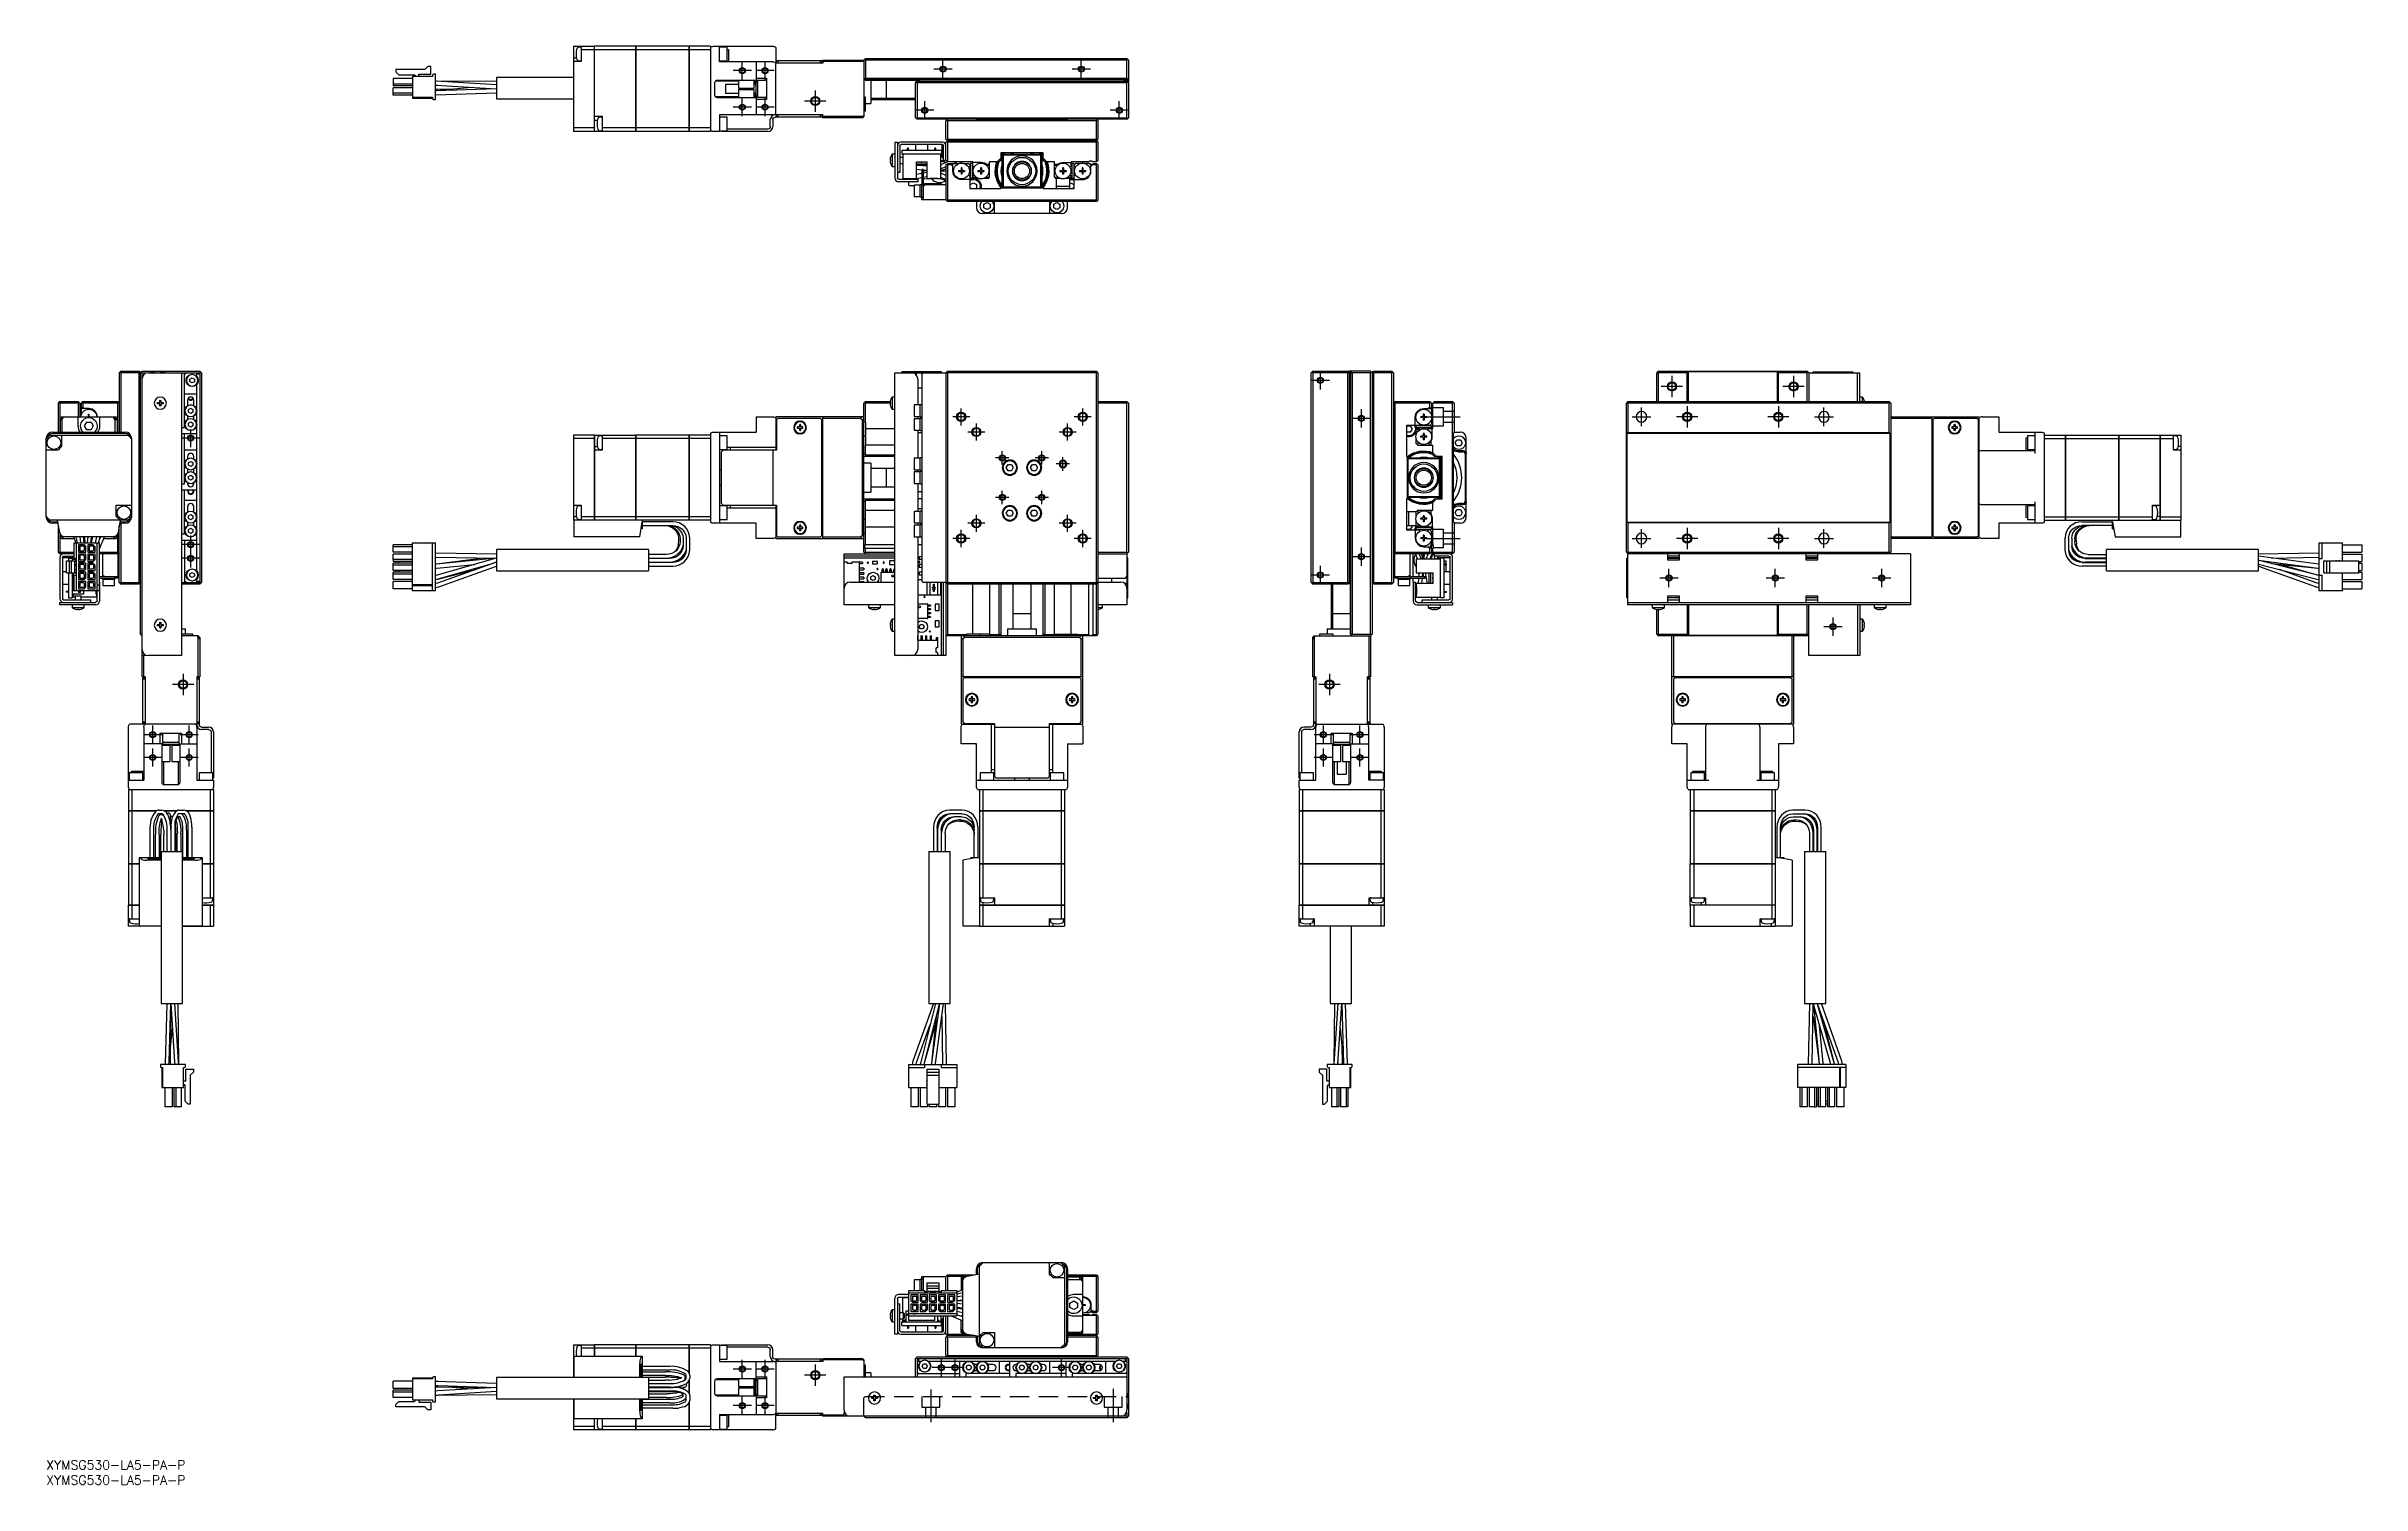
# Model space of a CAD drawing. Extents: x 0 to 762, y -8 to 465.
import ezdxf

# ---------------------------------------------------------------- set-up
doc = ezdxf.new("R2010")
doc.units = 0
doc.header["$LTSCALE"] = 0.5
doc.linetypes.add('CENTER', pattern=[50.8, 31.75, -6.35, 6.35, -6.35])
doc.linetypes.add('DASHED', pattern=[19.05, 12.7, -6.35])
for name, color, linetype in [('MSM_CENTER', 1, 'CENTER'), ('MSM_CONTINUOUS', 7, 'CONTINUOUS'), ('MSM_DASHED', 4, 'DASHED'), ('MSM_NARROW', 5, 'CONTINUOUS'), ('MSM_PART_NUMBER', 7, 'CONTINUOUS')]:
    doc.layers.add(name, color=color, linetype=linetype)
doc.styles.get("Standard").update_dxf_attribs({"font": 'txt.shx', "height": 1, "bigfont": 'bigfont.shx'})

msp = doc.modelspace()

# ---------------------------------------------------------------- texts
at = {"layer": 'MSM_PART_NUMBER'}
for p in [(0, -3), (0, -8)]:
    msp.add_text('XYMSG530-LA5-PA-P', height=3, dxfattribs=at).set_placement(p)

# ---------------------------------------------------------------- linework, layer by layer
at = {"layer": 'MSM_CENTER'}
for p, q in [((228.97, 453.93), (228.97, 459.93)), ((236.47, 453.93), (236.47, 459.93)), ((297.97, 457.43), (291.97, 457.43)), ((294.97, 454.43), (294.97, 460.43)), ((343.47, 457.43), (337.47, 457.43)), ((340.47, 454.43), (340.47, 460.43)), ((231.97, 456.93), (225.97, 456.93)), ((239.47, 456.93), (233.47, 456.93)), ((252.97, 450.43), (252.97, 443.43)), ((231.97, 444.93), (225.97, 444.93)), ((228.97, 441.93), (228.97, 447.93)), ((239.47, 444.93), (233.47, 444.93)), ((236.47, 441.93), (236.47, 447.93)), ((256.47, 446.93), (249.47, 446.93)), ((291.97, 443.93), (285.97, 443.93)), ((288.97, 440.93), (288.97, 446.93)), ((355.97, 443.93), (349.97, 443.93)), ((352.97, 440.93), (352.97, 446.93)), ((419.14, 352.1), (419.14, 358.1)), ((422.14, 355.1), (416.14, 355.1)), ((538.29, 353.1), (531.29, 353.1)), ((534.79, 356.6), (534.79, 349.6)), ((578.29, 353.1), (571.29, 353.1)), ((574.79, 356.6), (574.79, 349.6)), ((303.77, 343.1), (298.17, 343.1)), ((300.97, 340.3), (300.97, 345.9)), ((343.77, 343.1), (338.17, 343.1)), ((340.97, 340.3), (340.97, 345.9)), ((432.64, 339.6), (432.64, 345.6)), ((453.64, 343.1), (465.14, 343.1)), ((521.69, 343.1), (527.89, 343.1)), ((524.79, 340), (524.79, 346.2)), ((543.29, 343.1), (536.29, 343.1)), ((539.79, 346.6), (539.79, 339.6)), ((573.29, 343.1), (566.29, 343.1)), ((569.79, 346.6), (569.79, 339.6)), ((581.69, 343.1), (587.89, 343.1)), ((584.79, 340), (584.79, 346.2)), ((50.5, 336.1), (44.5, 336.1)), ((47.5, 333.1), (47.5, 339.1)), ((308.77, 338.1), (303.17, 338.1)), ((305.97, 335.3), (305.97, 340.9)), ((338.77, 338.1), (333.17, 338.1)), ((335.97, 335.3), (335.97, 340.9)), ((435.64, 342.6), (429.64, 342.6)), ((316.67, 329.6), (312.27, 329.6)), ((314.47, 327.4), (314.47, 331.8)), ((329.67, 329.6), (325.27, 329.6)), ((327.47, 327.4), (327.47, 331.8)), ((336.62, 327.6), (332.22, 327.6)), ((334.42, 325.4), (334.42, 329.8)), ((316.67, 316.6), (312.27, 316.6)), ((314.47, 314.4), (314.47, 318.8)), ((329.67, 316.6), (325.27, 316.6)), ((327.47, 314.4), (327.47, 318.8)), ((300.97, 300.3), (300.97, 305.9)), ((308.77, 308.1), (303.17, 308.1)), ((305.97, 305.3), (305.97, 310.9)), ((338.77, 308.1), (333.17, 308.1)), ((335.97, 305.3), (335.97, 310.9)), ((340.97, 300.3), (340.97, 305.9)), ((524.79, 300), (524.79, 306.2)), ((539.79, 306.6), (539.79, 299.6)), ((569.79, 306.6), (569.79, 299.6)), ((584.79, 300), (584.79, 306.2)), ((50.5, 301.1), (44.5, 301.1)), ((47.5, 293.6), (47.5, 304.1)), ((303.77, 303.1), (298.17, 303.1)), ((343.77, 303.1), (338.17, 303.1)), ((435.64, 297.1), (429.64, 297.1)), ((432.64, 294.1), (432.64, 300.1)), ((453.64, 303.1), (465.14, 303.1)), ((521.69, 303.1), (527.89, 303.1)), ((543.29, 303.1), (536.29, 303.1)), ((573.29, 303.1), (566.29, 303.1)), ((581.69, 303.1), (587.89, 303.1)), ((50.5, 296.6), (44.5, 296.6)), ((422.14, 291.1), (416.14, 291.1)), ((419.14, 288.1), (419.14, 294.1)), ((536.79, 290.1), (530.79, 290.1)), ((533.79, 287.1), (533.79, 293.1)), ((571.79, 290.1), (565.79, 290.1)), ((568.79, 287.1), (568.79, 293.1)), ((606.79, 290.1), (600.79, 290.1)), ((603.79, 287.1), (603.79, 293.1)), ((587.79, 271.1), (587.79, 277.1)), ((590.79, 274.1), (584.79, 274.1)), ((48.5, 255.1), (41.5, 255.1)), ((45, 258.6), (45, 251.6)), ((425.64, 255.1), (418.64, 255.1)), ((422.14, 258.6), (422.14, 251.6)), ((38, 238.6), (32, 238.6)), ((35, 235.6), (35, 241.6)), ((50, 238.6), (44, 238.6)), ((47, 235.6), (47, 241.6)), ((423.14, 238.6), (417.14, 238.6)), ((420.14, 235.6), (420.14, 241.6)), ((435.14, 238.6), (429.14, 238.6)), ((432.14, 235.6), (432.14, 241.6)), ((38, 231.1), (32, 231.1)), ((35, 228.1), (35, 234.1)), ((50, 231.1), (44, 231.1)), ((47, 228.1), (47, 234.1)), ((423.14, 231.1), (417.14, 231.1)), ((420.14, 228.1), (420.14, 234.1)), ((435.14, 231.1), (429.14, 231.1)), ((432.14, 228.1), (432.14, 234.1)), ((228.97, 27), (228.97, 33)), ((236.47, 27), (236.47, 33)), ((252.97, 31.5), (252.97, 24.5)), ((301.97, 30.5), (291.47, 30.5)), ((294.47, 27.5), (294.47, 33.5)), ((298.97, 27.5), (298.97, 33.5)), ((336.97, 30.5), (330.97, 30.5)), ((333.97, 27.5), (333.97, 33.5)), ((231.97, 30), (225.97, 30)), ((239.47, 30), (233.47, 30)), ((256.47, 28), (249.47, 28)), ((290.97, 23.3), (290.97, 12.5)), ((350.97, 23.5), (350.97, 12.5)), ((231.97, 18), (225.97, 18)), ((228.97, 15), (228.97, 21)), ((239.47, 18), (233.47, 18)), ((236.47, 15), (236.47, 21))]:
    msp.add_line(p, q, dxfattribs=at)
at = {"layer": 'MSM_CONTINUOUS'}
for p, q in [((173.47, 464.93), (173.47, 436.93)), ((173.47, 464.93), (180.36, 464.93)), ((175.76, 464.66), (174.99, 464.59)), ((175.97, 464.93), (175.97, 459.93)), ((180.36, 436.93), (180.36, 464.93)), ((180.37, 464.92), (180.36, 464.92)), ((193.97, 464.93), (180.37, 464.93)), ((180.37, 436.93), (180.37, 464.93)), ((193.97, 436.93), (193.97, 464.93)), ((193.97, 464.92), (193.98, 464.92)), ((193.98, 464.93), (193.98, 436.93)), ((211.47, 464.93), (193.98, 464.93)), ((211.47, 436.93), (211.47, 464.93)), ((211.47, 464.92), (211.48, 464.92)), ((211.48, 464.93), (211.48, 436.93)), ((218.47, 464.93), (211.48, 464.93)), ((218.47, 464.93), (218.47, 436.93)), ((219.47, 464.93), (238.97, 464.93)), ((221.47, 459.83), (221.47, 464.93)), ((223.97, 464.68), (221.47, 464.68)), ((223.97, 460.18), (223.97, 464.68)), ((114.96, 457.29), (114.96, 456.59)), ((124.5, 457.29), (114.96, 457.29)), ((125.52, 458.31), (124.5, 457.29)), ((126.52, 458.31), (125.52, 458.31)), ((126.52, 455.78), (126.52, 458.31)), ((173.47, 461.18), (174.41, 461.18)), ((175.97, 459.93), (173.47, 459.93)), ((174.99, 460.27), (175.76, 460.2)), ((180.36, 463.78), (175.97, 463.78)), ((180.37, 463.77), (180.36, 463.77)), ((193.97, 463.78), (180.37, 463.78)), ((193.97, 463.77), (193.98, 463.77)), ((211.47, 463.78), (193.98, 463.78)), ((211.47, 463.77), (211.48, 463.77)), ((218.47, 463.78), (211.48, 463.78)), ((221.47, 460.18), (223.97, 460.18)), ((238.97, 459.83), (221.47, 459.83)), ((223.97, 463.88), (224.47, 463.88)), ((224.47, 463.88), (224.47, 459.83)), ((233.47, 459.83), (233.47, 453.8)), ((239.97, 464.55), (239.97, 459.45)), ((239.97, 442.43), (239.97, 459.43)), ((255.47, 459.43), (239.97, 459.43)), ((240.17, 459.43), (240.17, 460.23)), ((240.17, 460.23), (255.17, 460.23)), ((240.67, 460.23), (240.67, 459.43)), ((254.67, 459.43), (254.67, 460.23)), ((255.17, 460.23), (255.17, 459.43)), ((255.47, 460.43), (255.47, 459.43)), ((255.47, 460.43), (268.97, 460.43)), ((268.97, 459.93), (255.47, 459.93)), ((268.97, 460.43), (269.47, 460.93)), ((268.97, 460.43), (268.97, 441.93)), ((269.22, 460.68), (269.47, 460.43)), ((269.47, 460.93), (355.47, 460.93)), ((269.47, 460.43), (269.47, 454.43)), ((355.47, 460.43), (269.47, 460.43)), ((355.97, 460.43), (355.47, 460.93)), ((355.47, 460.43), (355.72, 460.68)), ((355.47, 454.43), (355.47, 460.43)), ((355.97, 460.43), (355.97, 453.23)), ((114.07, 454.3), (114.07, 451.9)), ((120.42, 454.3), (114.07, 454.3)), ((120.42, 452.5), (114.07, 452.5)), ((120.42, 451.9), (114.07, 451.9)), ((114.07, 448.9), (114.07, 451.3)), ((120.42, 451.3), (114.07, 451.3)), ((120.42, 449.5), (114.07, 449.5)), ((114.96, 456.59), (115.96, 455.59)), ((115.96, 455.59), (121.09, 455.59)), ((127.05, 455.03), (120.42, 455.03)), ((120.42, 455.03), (120.42, 447.92)), ((121.37, 455.31), (121.37, 455.03)), ((122.52, 455.03), (122.52, 455.63)), ((122.67, 455.78), (126.52, 455.78)), ((127.05, 455.44), (127.05, 455.03)), ((128.07, 455.74), (127.35, 455.74)), ((128.07, 447.46), (128.07, 455.74)), ((128.4, 453.48), (128.07, 453.48)), ((128.27, 453.47), (128.07, 453.48)), ((128.07, 452.18), (128.19, 452.17)), ((128.07, 452.17), (128.85, 452.13)), ((128.73, 450.79), (128.07, 450.78)), ((128.35, 450.31), (128.07, 450.29)), ((128.14, 450.28), (128.07, 450.28)), ((148.07, 450.93), (128.14, 450.28)), ((128.18, 448.99), (148.07, 449.63)), ((128.19, 452.17), (148.05, 450.93)), ((148.07, 452.23), (128.27, 453.47)), ((139.91, 451.44), (128.35, 450.31)), ((148.07, 453.33), (128.4, 453.48)), ((133.59, 450.82), (128.73, 450.79)), ((148.07, 454.7), (148.07, 447.7)), ((173.47, 454.7), (148.07, 454.7)), ((219.97, 448.83), (219.97, 453.03)), ((227.67, 453.43), (220.07, 453.43)), ((220.77, 453.83), (233.17, 453.83)), ((223.47, 452.43), (223.47, 449.43)), ((227.67, 452.43), (223.47, 452.43)), ((227.67, 449.43), (223.47, 449.43)), ((227.67, 453.83), (227.67, 451.18)), ((227.67, 451.18), (232.87, 451.18)), ((227.67, 450.68), (227.67, 448.03)), ((232.87, 450.68), (227.67, 450.68)), ((232.87, 451.18), (232.87, 453.83)), ((233.17, 453.43), (232.87, 453.43)), ((233.17, 452.43), (232.87, 452.43)), ((232.87, 448.03), (232.87, 450.68)), ((233.17, 449.43), (232.87, 449.43)), ((233.17, 452.43), (233.17, 453.43)), ((233.37, 453.23), (233.17, 453.43)), ((233.17, 452.43), (233.37, 452.06)), ((233.37, 449.8), (233.17, 449.43)), ((233.17, 448.43), (233.17, 449.43)), ((233.37, 453.81), (233.37, 448.05)), ((233.38, 453.8), (233.46, 453.77)), ((233.47, 453.8), (233.38, 453.8)), ((233.47, 454.43), (236.97, 454.43)), ((233.97, 453.68), (233.97, 448.18)), ((236.97, 453.68), (233.97, 453.68)), ((236.97, 454.43), (236.97, 447.43)), ((268.97, 454.33), (269.17, 454.13)), ((269.47, 454.43), (269.17, 454.13)), ((269.17, 454.13), (269.37, 453.93)), ((355.97, 453.93), (269.37, 453.93)), ((269.37, 453.93), (269.47, 453.83)), ((269.47, 454.43), (355.47, 454.43)), ((269.47, 453.83), (287.37, 453.83)), ((271.27, 453.83), (271.27, 446.18)), ((276.27, 453.83), (276.27, 447.93)), ((285.97, 452.93), (286.47, 453.43)), ((285.97, 441.43), (285.97, 452.93)), ((286.07, 453.03), (286.07, 453.23)), ((286.22, 453.18), (286.47, 452.93)), ((287.07, 453.53), (286.37, 453.53)), ((286.47, 453.43), (355.47, 453.43)), ((286.47, 452.93), (286.47, 441.43)), ((355.47, 452.93), (286.47, 452.93)), ((287.37, 453.43), (287.37, 453.83)), ((354.57, 453.73), (355.97, 453.73)), ((354.57, 453.43), (354.57, 453.73)), ((355.57, 453.53), (354.87, 453.53)), ((355.97, 453.93), (355.47, 454.43)), ((355.47, 453.43), (355.97, 452.93)), ((355.47, 452.93), (355.72, 453.18)), ((355.47, 441.43), (355.47, 452.93)), ((355.87, 453.23), (355.87, 453.03)), ((355.97, 453.23), (355.87, 453.13)), ((355.97, 452.93), (355.97, 441.43)), ((120.42, 448.9), (114.07, 448.9)), ((120.42, 448.17), (127.05, 448.17)), ((120.42, 447.92), (127.05, 447.92)), ((127.05, 448.17), (127.05, 447.76)), ((127.35, 447.46), (128.07, 447.46)), ((128.07, 448.98), (128.18, 448.99)), ((148.07, 447.7), (173.47, 447.7)), ((180.37, 441.93), (182.87, 441.93)), ((182.87, 441.93), (182.87, 436.93)), ((220.07, 448.43), (227.67, 448.43)), ((233.17, 448.03), (220.77, 448.03)), ((221.47, 442.43), (221.47, 436.93)), ((238.97, 442.43), (221.47, 442.43)), ((232.87, 448.43), (233.17, 448.43)), ((233.17, 448.43), (233.37, 448.63)), ((233.45, 448.08), (233.38, 448.06)), ((233.47, 448.06), (233.38, 448.06)), ((233.47, 448.06), (233.47, 442.43)), ((236.97, 447.43), (233.47, 447.43)), ((233.97, 448.18), (236.97, 448.18)), ((255.47, 442.43), (239.77, 442.43)), ((240.17, 441.63), (240.17, 442.43)), ((240.67, 442.43), (240.67, 441.63)), ((254.67, 441.63), (254.67, 442.43)), ((255.17, 442.43), (255.17, 441.63)), ((255.47, 441.43), (255.47, 442.43)), ((255.47, 441.93), (268.35, 441.93)), ((267.85, 441.43), (268.35, 441.93)), ((268.35, 441.93), (268.97, 442.24)), ((268.97, 441.93), (268.47, 441.43)), ((269.47, 448.18), (268.97, 448.18)), ((268.97, 443.68), (269.47, 443.68)), ((269.47, 443.68), (269.47, 448.18)), ((269.47, 446.18), (271.27, 446.18)), ((271.27, 447.93), (285.97, 447.93)), ((271.27, 447.43), (285.97, 447.43)), ((180.36, 438.09), (173.47, 438.09)), ((180.36, 436.93), (173.47, 436.93)), ((180.37, 438.1), (180.36, 438.1)), ((180.37, 436.94), (180.36, 436.94)), ((180.37, 440.68), (181.3, 440.68)), ((193.97, 436.93), (180.37, 436.93)), ((182.65, 441.66), (181.88, 441.59)), ((181.88, 437.27), (182.65, 437.2)), ((193.97, 438.09), (182.87, 438.09)), ((193.97, 438.1), (193.98, 438.1)), ((193.97, 436.94), (193.98, 436.94)), ((211.47, 438.09), (193.98, 438.09)), ((211.47, 436.93), (193.98, 436.93)), ((211.47, 438.1), (211.48, 438.1)), ((211.47, 436.94), (211.48, 436.94)), ((218.47, 438.09), (211.48, 438.09)), ((218.47, 436.93), (211.48, 436.93)), ((221.47, 436.93), (219.47, 436.93)), ((223.97, 441.68), (221.47, 441.68)), ((221.47, 437.18), (223.97, 437.18)), ((222.17, 436.93), (222.17, 437.18)), ((237.37, 436.93), (222.17, 436.93)), ((222.67, 437.18), (222.67, 436.93)), ((223.97, 437.18), (223.97, 441.68)), ((237.37, 437.73), (223.97, 437.73)), ((238.17, 438.53), (238.17, 440.83)), ((238.97, 440.83), (238.97, 438.53)), ((255.17, 441.63), (239.77, 441.63)), ((268.47, 441.43), (255.47, 441.43)), ((286.47, 440.93), (285.97, 441.43)), ((286.47, 441.43), (286.22, 441.18)), ((286.47, 441.43), (355.47, 441.43)), ((355.47, 440.93), (286.47, 440.93)), ((295.97, 440.43), (296.47, 440.93)), ((295.97, 434.43), (295.97, 440.43)), ((296.47, 433.93), (295.97, 434.43)), ((296.47, 440.43), (296.22, 440.68)), ((296.47, 434.43), (296.22, 434.18)), ((296.47, 440.43), (296.47, 434.43)), ((345.47, 440.43), (296.47, 440.43)), ((296.47, 434.43), (345.47, 434.43)), ((306.27, 440.63), (305.97, 440.93)), ((306.27, 440.63), (335.67, 440.63)), ((335.97, 440.93), (335.67, 440.63)), ((345.47, 440.93), (345.97, 440.43)), ((345.72, 440.68), (345.47, 440.43)), ((345.47, 434.43), (345.47, 440.43)), ((345.72, 434.18), (345.47, 434.43)), ((345.47, 433.93), (345.97, 434.43)), ((345.97, 440.43), (345.97, 434.43)), ((355.72, 441.18), (355.47, 441.43)), ((355.47, 440.93), (355.97, 441.43)), ((277.58, 427.63), (277.71, 427.63)), ((277.71, 427.23), (277.58, 427.23)), ((277.71, 428.38), (277.71, 428.36)), ((277.71, 427.63), (277.71, 427.23)), ((278.27, 429.43), (278.27, 425.43)), ((279.17, 429.43), (278.27, 429.43)), ((279.17, 433.43), (279.97, 433.43)), ((279.17, 433.43), (279.17, 421.63)), ((279.97, 433.43), (279.97, 421.73)), ((280.77, 432.23), (280.77, 423.43)), ((281.72, 428.43), (280.77, 428.43)), ((294.77, 433.43), (281.17, 433.43)), ((294.77, 432.63), (281.17, 432.63)), ((294.47, 430.63), (281.47, 430.63)), ((281.47, 430.63), (281.47, 429.43)), ((294.47, 429.43), (281.47, 429.43)), ((281.72, 429.43), (281.72, 421.43)), ((283.59, 431.43), (283.34, 431.43)), ((283.34, 430.63), (283.34, 431.43)), ((283.59, 430.63), (283.59, 431.43)), ((285.97, 432.63), (285.97, 430.63)), ((286.22, 426.93), (289.72, 426.93)), ((286.22, 421.43), (286.22, 426.93)), ((289.72, 426.93), (289.72, 421.43)), ((289.97, 430.63), (289.97, 432.63)), ((292.34, 430.63), (292.34, 431.43)), ((292.59, 431.43), (292.34, 431.43)), ((292.59, 430.63), (292.59, 431.43)), ((294.22, 421.43), (294.22, 429.43)), ((294.22, 427.4), (296, 427.4)), ((296.51, 426.93), (294.22, 425.95)), ((294.47, 430.63), (294.47, 429.43)), ((294.67, 428.43), (294.67, 432.43)), ((295.11, 432.43), (294.67, 432.43)), ((294.67, 428.43), (295.17, 428.43)), ((295.17, 427.43), (295.17, 432.23)), ((295.97, 427.43), (295.17, 427.43)), ((295.97, 433.43), (296.47, 433.93)), ((295.97, 427.43), (295.97, 433.43)), ((296.47, 426.93), (295.97, 427.43)), ((296.22, 433.68), (296.47, 433.43)), ((296.47, 433.93), (345.47, 433.93)), ((296.47, 433.43), (296.47, 426.93)), ((345.47, 433.43), (296.47, 433.43)), ((304.77, 426.93), (296.47, 426.93)), ((298.41, 426.43), (299.58, 426.93)), ((300.97, 426.53), (300.97, 426.93)), ((304.77, 425.47), (304.77, 426.93)), ((307.47, 426.73), (304.77, 426.73)), ((306.37, 433.63), (306.07, 433.93)), ((306.37, 433.63), (335.57, 433.63)), ((313.47, 426.93), (310.27, 426.93)), ((310.27, 421.93), (310.27, 426.93)), ((312.76, 426.93), (313.97, 428.14)), ((313.97, 427.43), (313.47, 426.93)), ((327.97, 429.93), (313.97, 429.93)), ((313.97, 429.93), (313.97, 427.43)), ((314.47, 428.63), (315.27, 429.43)), ((314.47, 419.23), (314.47, 428.63)), ((314.77, 428.93), (314.77, 418.93)), ((326.97, 429.13), (314.97, 429.13)), ((315.27, 429.43), (326.67, 429.43)), ((319.91, 426.9), (319.9, 426.9)), ((326.67, 429.43), (327.47, 428.63)), ((327.17, 418.93), (327.17, 428.93)), ((327.47, 428.63), (327.47, 419.23)), ((327.97, 427.43), (327.97, 429.93)), ((327.97, 428.14), (329.17, 426.93)), ((328.47, 426.93), (327.97, 427.43)), ((331.67, 426.93), (328.47, 426.93)), ((331.67, 421.93), (331.67, 426.93)), ((334.47, 426.73), (337.17, 426.73)), ((335.87, 433.93), (335.57, 433.63)), ((342.91, 426.93), (337.17, 426.93)), ((337.17, 425.47), (337.17, 426.93)), ((340.97, 426.53), (340.97, 426.93)), ((345.47, 426.93), (344.23, 426.93)), ((345.47, 433.93), (345.97, 433.43)), ((345.47, 433.43), (345.72, 433.68)), ((345.47, 426.93), (345.47, 433.43)), ((345.97, 427.43), (345.47, 426.93)), ((345.97, 433.43), (345.97, 427.43)), ((277.71, 426.5), (277.71, 426.48)), ((278.27, 425.43), (279.17, 425.43)), ((280.77, 423.43), (279.97, 423.43)), ((286.67, 420.43), (280.37, 420.43)), ((280.47, 421.23), (286.67, 421.23)), ((280.77, 426.43), (281.72, 426.43)), ((281.72, 421.43), (286.22, 421.43)), ((283.72, 421.23), (283.72, 421.43)), ((283.72, 419.12), (283.72, 420.43)), ((283.72, 419.12), (285.47, 419.12)), ((285.47, 419.33), (285.47, 415.53)), ((287.47, 419.33), (285.47, 419.33)), ((289.72, 426.23), (286.22, 426.23)), ((289.72, 425.73), (286.22, 425.73)), ((286.22, 424.5), (287.97, 424.34)), ((287.97, 423.14), (286.22, 422.83)), ((286.22, 421.51), (287.97, 421.82)), ((286.67, 421.23), (286.67, 420.43)), ((289.72, 425.49), (287.07, 425.73)), ((287.47, 415.43), (287.47, 419.43)), ((295.97, 419.43), (287.47, 419.43)), ((288.47, 424.43), (287.97, 424.43)), ((287.97, 424.43), (287.97, 419.43)), ((287.97, 415.43), (287.97, 419.43)), ((288.47, 424.43), (288.47, 414.43)), ((288.47, 424.3), (289.72, 424.18)), ((288.47, 424.07), (289.72, 424.04)), ((289.72, 423.45), (288.47, 423.23)), ((288.47, 421.91), (289.72, 422.13)), ((288.47, 421.39), (289.81, 421.43)), ((288.47, 418.93), (288.97, 419.43)), ((288.92, 419.83), (294.38, 419.83)), ((288.92, 419.83), (288.92, 419.43)), ((289.72, 421.43), (290.72, 421.43)), ((289.72, 419.58), (289.72, 419.43)), ((290.72, 421.53), (293.22, 421.53)), ((290.72, 421.43), (290.72, 421.53)), ((290.72, 421.46), (291.09, 421.47)), ((290.82, 419.83), (290.82, 419.43)), ((291.52, 421.53), (291.52, 421.43)), ((291.52, 421.43), (292.42, 421.43)), ((291.89, 421.53), (291.89, 421.43)), ((292.04, 421.53), (292.04, 421.43)), ((292.42, 421.53), (292.42, 421.43)), ((292.47, 419.83), (292.47, 419.43)), ((293.22, 421.43), (293.22, 421.53)), ((293.22, 421.43), (294.22, 421.43)), ((293.58, 419.58), (293.58, 419.43)), ((293.81, 421.43), (295.97, 420.96)), ((294.22, 424.65), (295.97, 425.39)), ((294.22, 424.08), (295.97, 424.64)), ((295.97, 423.84), (294.22, 423.87)), ((295.97, 422.47), (294.22, 423.21)), ((294.22, 421.91), (295.97, 421.16)), ((294.38, 419.83), (294.38, 419.43)), ((295.97, 424.01), (295.03, 423.87)), ((295.23, 423.99), (295.97, 424.13)), ((295.55, 422.64), (295.97, 422.64)), ((295.97, 425.93), (296.47, 426.43)), ((295.97, 425.93), (295.97, 414.43)), ((296.22, 426.18), (296.47, 425.93)), ((296.47, 426.43), (300.35, 426.43)), ((296.47, 425.93), (296.47, 414.43)), ((297.77, 425.93), (296.47, 425.93)), ((298.27, 426.28), (297.77, 425.93)), ((297.77, 425.93), (298.27, 425.43)), ((298.27, 423.93), (298.27, 426.43)), ((300.07, 424.08), (300.86, 424.08)), ((300.07, 424.08), (300.07, 423.79)), ((300.07, 423.79), (300.86, 423.79)), ((300.6, 424.08), (300.6, 423.79)), ((301.21, 424.93), (300.92, 424.93)), ((300.92, 424.93), (300.92, 424.14)), ((300.92, 424.4), (301.21, 424.4)), ((300.92, 423.73), (300.92, 422.93)), ((300.92, 423.46), (301.21, 423.46)), ((301.21, 422.93), (300.92, 422.93)), ((303.77, 421.13), (301.07, 421.13)), ((301.21, 424.93), (301.21, 424.14)), ((301.21, 423.73), (301.21, 422.93)), ((301.27, 424.08), (302.07, 424.08)), ((301.27, 423.79), (302.07, 423.79)), ((301.54, 423.79), (301.54, 424.08)), ((301.78, 426.43), (303.27, 426.43)), ((302.07, 424.08), (302.07, 423.79)), ((303.77, 425.93), (303.27, 426.43)), ((303.39, 422.6), (303.77, 422.39)), ((303.77, 425.47), (303.63, 425.39)), ((303.77, 425.93), (303.77, 425.47)), ((303.77, 422.39), (303.77, 418.23)), ((304.57, 426.43), (303.97, 426.43)), ((303.97, 426.43), (303.97, 421.43)), ((304.57, 421.43), (303.97, 421.43)), ((303.97, 419.51), (304.97, 420.08)), ((303.97, 418.35), (303.97, 419.51)), ((304.57, 426.43), (304.57, 421.43)), ((305.14, 425.26), (304.77, 425.47)), ((304.77, 422.39), (304.91, 422.47)), ((304.77, 421.93), (304.77, 422.39)), ((304.77, 421.93), (305.81, 421.93)), ((304.77, 421.93), (305.27, 421.43)), ((304.97, 420.08), (305.97, 419.51)), ((306.75, 421.43), (305.27, 421.43)), ((305.97, 419.51), (305.97, 418.35)), ((306.47, 424.08), (307.26, 424.08)), ((306.47, 424.08), (306.47, 423.79)), ((306.47, 423.79), (307.26, 423.79)), ((307, 424.08), (307, 423.79)), ((307.61, 424.93), (307.32, 424.93)), ((307.32, 424.93), (307.32, 424.14)), ((307.32, 424.4), (307.61, 424.4)), ((307.32, 423.73), (307.32, 422.93)), ((307.32, 423.46), (307.61, 423.46)), ((307.61, 422.93), (307.32, 422.93)), ((307.61, 424.93), (307.61, 424.14)), ((307.61, 423.73), (307.61, 422.93)), ((307.67, 424.08), (308.47, 424.08)), ((307.67, 423.79), (308.47, 423.79)), ((307.94, 423.79), (307.94, 424.08)), ((309.77, 421.43), (308.18, 421.43)), ((308.47, 424.08), (308.47, 423.79)), ((309.06, 426.23), (310.27, 426.23)), ((309.13, 421.93), (310.27, 421.93)), ((310.27, 425.73), (309.61, 425.73)), ((309.77, 421.43), (310.27, 421.93)), ((315.27, 418.43), (314.47, 419.23)), ((317.8, 420.73), (317.99, 420.73)), ((318.22, 420.51), (317.99, 420.73)), ((318.22, 420.51), (318.05, 420.51)), ((318.1, 425.24), (318.17, 425.31)), ((318.17, 422.56), (318.1, 422.62)), ((318.17, 425.37), (318.17, 425.31)), ((318.17, 422.56), (318.17, 422.49)), ((318.22, 420.37), (318.22, 420.51)), ((319.9, 420.97), (319.9, 420.97)), ((323.94, 420.73), (323.72, 420.51)), ((323.89, 420.51), (323.72, 420.51)), ((323.72, 420.51), (323.72, 420.37)), ((323.94, 420.73), (324.13, 420.73)), ((327.47, 419.23), (326.67, 418.43)), ((331.67, 426.23), (332.87, 426.23)), ((332.32, 425.73), (331.67, 425.73)), ((331.67, 421.93), (332.81, 421.93)), ((331.67, 421.93), (332.17, 421.43)), ((333.75, 421.43), (332.17, 421.43)), ((332.17, 421.43), (332.17, 418.23)), ((332.17, 418.93), (336.67, 418.93)), ((333.47, 424.08), (334.26, 424.08)), ((333.47, 424.08), (333.47, 423.79)), ((333.47, 423.79), (334.26, 423.79)), ((334, 424.08), (334, 423.79)), ((334.61, 424.93), (334.32, 424.93)), ((334.32, 424.93), (334.32, 424.14)), ((334.32, 424.4), (334.61, 424.4)), ((334.32, 423.73), (334.32, 422.93)), ((334.32, 423.46), (334.61, 423.46)), ((334.61, 422.93), (334.32, 422.93)), ((334.61, 424.93), (334.61, 424.14)), ((334.61, 423.73), (334.61, 422.93)), ((334.67, 424.08), (335.47, 424.08)), ((334.67, 423.79), (335.47, 423.79)), ((334.94, 423.79), (334.94, 424.08)), ((336.67, 421.43), (335.18, 421.43)), ((335.47, 424.08), (335.47, 423.79)), ((336.13, 421.93), (337.17, 421.93)), ((336.67, 421.43), (337.17, 421.93)), ((336.67, 418.23), (336.67, 421.43)), ((336.67, 419.91), (336.97, 420.08)), ((337.17, 425.47), (336.79, 425.26)), ((336.97, 420.08), (337.97, 419.51)), ((337.03, 422.47), (337.17, 422.39)), ((337.17, 421.93), (337.17, 422.39)), ((337.97, 426.43), (337.37, 426.43)), ((337.37, 426.43), (337.37, 421.43)), ((337.97, 421.43), (337.37, 421.43)), ((337.97, 426.43), (337.97, 421.43)), ((337.97, 419.51), (337.97, 418.35)), ((338.67, 426.43), (338.17, 425.93)), ((338.17, 425.93), (338.17, 425.47)), ((338.31, 425.39), (338.17, 425.47)), ((338.17, 422.39), (338.54, 422.6)), ((338.17, 418.23), (338.17, 422.39)), ((338.17, 421.13), (340.87, 421.13)), ((340.15, 426.43), (338.67, 426.43)), ((339.87, 424.08), (340.66, 424.08)), ((339.87, 424.08), (339.87, 423.79)), ((339.87, 423.79), (340.66, 423.79)), ((340.4, 424.08), (340.4, 423.79)), ((341.01, 424.93), (340.72, 424.93)), ((340.72, 424.93), (340.72, 424.14)), ((340.72, 424.4), (341.01, 424.4)), ((340.72, 423.73), (340.72, 422.93)), ((340.72, 423.46), (341.01, 423.46)), ((341.01, 422.93), (340.72, 422.93)), ((341.01, 424.93), (341.01, 424.14)), ((341.01, 423.73), (341.01, 422.93)), ((341.07, 424.08), (341.87, 424.08)), ((341.07, 423.79), (341.87, 423.79)), ((341.34, 423.79), (341.34, 424.08)), ((342.91, 426.43), (341.58, 426.43)), ((341.87, 424.08), (341.87, 423.79)), ((343.67, 423.93), (343.67, 426.19)), ((343.67, 425.43), (344.17, 425.93)), ((344.17, 425.93), (343.78, 426.2)), ((345.47, 425.93), (344.17, 425.93)), ((344.23, 426.43), (345.47, 426.43)), ((345.97, 425.93), (345.47, 426.43)), ((345.47, 425.93), (345.72, 426.18)), ((345.47, 414.43), (345.47, 425.93)), ((345.97, 425.93), (345.97, 414.43)), ((285.47, 415.53), (287.47, 415.53)), ((287.47, 415.43), (288.47, 415.43)), ((287.97, 414.43), (287.97, 415.43)), ((295.97, 414.43), (287.97, 414.43)), ((296.47, 413.93), (295.97, 414.43)), ((296.47, 414.43), (296.22, 414.18)), ((296.47, 414.43), (345.47, 414.43)), ((345.47, 413.93), (296.47, 413.93)), ((303.77, 418.23), (313.97, 418.23)), ((304.18, 418.23), (303.97, 418.35)), ((305.97, 413.81), (305.27, 413.93)), ((305.97, 418.35), (305.75, 418.23)), ((305.97, 413.93), (305.97, 411.93)), ((308.47, 413.01), (309.47, 413.58)), ((308.47, 411.85), (308.47, 413.01)), ((309.47, 411.28), (308.47, 411.85)), ((309.47, 413.58), (310.47, 413.01)), ((310.47, 411.85), (309.47, 411.28)), ((310.47, 413.01), (310.47, 411.85)), ((311.97, 409.93), (311.97, 413.93)), ((313.97, 418.23), (313.97, 418.43)), ((313.97, 418.43), (327.97, 418.43)), ((314.97, 418.73), (326.97, 418.73)), ((327.97, 418.43), (327.97, 418.23)), ((327.97, 418.23), (338.17, 418.23)), ((329.97, 413.93), (329.97, 409.93)), ((331.47, 413.01), (332.47, 413.58)), ((331.47, 411.85), (331.47, 413.01)), ((332.47, 411.28), (331.47, 411.85)), ((332.47, 413.58), (333.47, 413.01)), ((333.47, 411.85), (332.47, 411.28)), ((333.47, 413.01), (333.47, 411.85)), ((335.97, 411.93), (335.97, 413.93)), ((337.97, 418.35), (337.75, 418.23)), ((345.72, 414.18), (345.47, 414.43)), ((345.97, 414.43), (345.47, 413.93)), ((311.97, 409.93), (307.97, 409.93)), ((329.97, 409.93), (311.97, 409.93)), ((333.97, 409.93), (329.97, 409.93)), ((24.5, 358.1), (24, 357.6)), ((24.5, 358.1), (30.5, 358.1)), ((30.5, 358.1), (31, 357.6)), ((31.5, 358.1), (31, 357.6)), ((31.5, 358.1), (38.7, 358.1)), ((38, 358.1), (37.5, 357.6)), ((38, 358.1), (38, 357.6)), ((38.2, 357.6), (38.2, 358.1)), ((38.5, 357.6), (39, 358.1)), ((38.7, 358.1), (38.8, 358)), ((38.7, 358), (38.9, 358)), ((39, 358.1), (50.5, 358.1)), ((51, 357.6), (50.5, 358.1)), ((296.47, 358.1), (296.22, 357.85)), ((296.47, 358.1), (345.47, 358.1)), ((345.97, 357.6), (345.47, 358.1)), ((416.64, 358.1), (416.14, 357.6)), ((416.64, 358.1), (428.14, 358.1)), ((428.14, 358.1), (428.39, 357.85)), ((428.24, 358), (428.44, 358)), ((428.34, 358), (428.44, 358.1)), ((435.64, 358.1), (428.44, 358.1)), ((428.94, 356.7), (428.94, 358.1)), ((429.64, 357.6), (429.14, 358.1)), ((429.14, 271.5), (429.14, 358.1)), ((436.14, 357.6), (435.64, 358.1)), ((436.14, 357.6), (436.64, 358.1)), ((436.64, 358.1), (442.64, 358.1)), ((443.14, 357.6), (442.64, 358.1)), ((530.29, 358.1), (529.79, 357.6)), ((530.29, 358.1), (579.29, 358.1)), ((579.29, 358.1), (579.79, 357.6)), ((24, 357.6), (24, 338.1)), ((24.5, 357.6), (24.25, 357.85)), ((24.5, 357.6), (24.5, 338.1)), ((30.5, 357.6), (24.5, 357.6)), ((30.75, 357.85), (30.5, 357.6)), ((30.5, 288.6), (30.5, 357.6)), ((31, 271.6), (31, 357.6)), ((31.5, 357.6), (31.25, 357.85)), ((31.5, 257.6), (31.5, 357.6)), ((31.5, 357.6), (32.7, 357.6)), ((33.5, 357.6), (50.5, 357.6)), ((34.3, 357.9), (35.5, 357.9)), ((34.3, 357.9), (34.3, 357.6)), ((35.5, 357.9), (35.5, 357.6)), ((38.4, 357.7), (38.4, 357.6)), ((39, 357.6), (38.75, 357.85)), ((44.5, 357.6), (44.5, 264.6)), ((45.5, 339.6), (45.5, 357.6)), ((45.5, 357.1), (46, 357.6)), ((49.5, 350.6), (45.5, 350.6)), ((47.25, 355.54), (48, 355.97)), ((47.25, 354.67), (47.25, 355.54)), ((48, 354.24), (47.25, 354.67)), ((48, 355.97), (48.75, 355.54)), ((48.75, 354.67), (48, 354.24)), ((48.75, 355.54), (48.75, 354.67)), ((49.5, 356.43), (49.5, 357.6)), ((50.5, 357.1), (49.5, 357.1)), ((49.5, 292.43), (49.5, 353.78)), ((50.75, 357.85), (50.5, 357.6)), ((50.5, 357.6), (50.5, 288.6)), ((51, 357.6), (51, 288.6)), ((279.17, 264.6), (279.17, 357.6)), ((279.17, 357.6), (295.97, 357.6)), ((294.47, 357.9), (281.47, 357.9)), ((281.47, 357.9), (281.47, 357.6)), ((286.22, 356.87), (286.22, 357.6)), ((286.67, 355.6), (286.67, 347)), ((286.67, 352.6), (287.97, 352.6)), ((288.47, 357.6), (287.97, 357.1)), ((287.97, 357.1), (287.97, 289.1)), ((294.47, 357.6), (294.47, 357.9)), ((296.22, 357.85), (295.97, 357.6)), ((295.97, 357.6), (295.97, 264.6)), ((296.47, 357.6), (296.22, 357.85)), ((345.47, 357.6), (296.47, 357.6)), ((296.47, 357.6), (296.47, 288.6)), ((345.72, 357.85), (345.47, 357.6)), ((345.47, 288.6), (345.47, 357.6)), ((345.97, 357.6), (345.97, 271.6)), ((416.14, 288.6), (416.14, 357.6)), ((416.64, 357.6), (416.39, 357.85)), ((428.14, 357.6), (416.64, 357.6)), ((416.64, 357.6), (416.64, 288.6)), ((428.39, 357.85), (428.14, 357.6)), ((428.14, 288.6), (428.14, 357.6)), ((428.39, 357.85), (428.64, 357.6)), ((428.64, 357.6), (428.64, 288.6)), ((428.64, 356.7), (428.94, 356.7)), ((428.74, 357), (428.74, 357.7)), ((435.64, 357.6), (429.64, 357.6)), ((429.64, 357.6), (429.64, 271.6)), ((435.89, 357.85), (435.64, 357.6)), ((435.64, 271.6), (435.64, 357.6)), ((436.14, 357.6), (436.14, 271.6)), ((436.64, 357.6), (436.39, 357.85)), ((442.64, 357.6), (436.64, 357.6)), ((436.64, 357.6), (436.64, 288.6)), ((442.89, 357.85), (442.64, 357.6)), ((442.64, 288.6), (442.64, 357.6)), ((443.14, 357.6), (443.14, 288.6)), ((529.79, 348.1), (529.79, 357.6)), ((530.29, 357.6), (530.04, 357.85)), ((539.79, 357.6), (530.29, 357.6)), ((530.29, 357.6), (530.29, 348.1)), ((539.79, 357.6), (540.09, 357.9)), ((539.79, 348.1), (539.79, 357.6)), ((569.49, 357.9), (540.09, 357.9)), ((540.09, 357.9), (540.09, 348.1)), ((569.49, 357.9), (569.79, 357.6)), ((569.49, 348.1), (569.49, 357.9)), ((579.29, 357.6), (569.79, 357.6)), ((569.79, 348.1), (569.79, 357.6)), ((579.54, 357.85), (579.29, 357.6)), ((579.29, 348.1), (579.29, 357.6)), ((579.79, 357.6), (596.59, 357.6)), ((579.79, 357.6), (579.79, 348.1)), ((581.29, 357.6), (581.29, 357.9)), ((581.29, 357.9), (594.29, 357.9)), ((594.29, 357.9), (594.29, 357.6)), ((595.79, 348.1), (595.79, 357.6)), ((596.59, 348.1), (596.59, 357.6)), ((4, 347.6), (4.5, 348.1)), ((4, 338.1), (4, 347.6)), ((4.5, 347.6), (4.25, 347.85)), ((4.5, 348.1), (10.5, 348.1)), ((4.5, 347.6), (4.5, 338.1)), ((10.6, 347.6), (4.5, 347.6)), ((5, 343.1), (4.5, 342.6)), ((5, 343.1), (23, 343.1)), ((5.5, 343.1), (5.5, 342.9)), ((10.5, 348.1), (11, 347.6)), ((10.5, 340.1), (10.5, 343.1)), ((10.6, 347.6), (10.8, 347.8)), ((10.6, 343.1), (10.6, 347.6)), ((11, 347.6), (11, 343.1)), ((11.75, 347.85), (11.5, 347.6)), ((11.5, 347.6), (11.5, 343.72)), ((14, 345.8), (11.5, 345.8)), ((12, 346.3), (11.65, 345.8)), ((11.75, 347.85), (12, 348.1)), ((12, 347.6), (11.75, 347.85)), ((12, 348.1), (23.5, 348.1)), ((12, 347.6), (12, 346.3)), ((23.5, 347.6), (12, 347.6)), ((12.5, 345.8), (12, 346.3)), ((13, 343.15), (13.8, 343.15)), ((13, 343.15), (13, 343.1)), ((13.54, 343.1), (13.53, 343.15)), ((13.86, 344), (14.15, 344)), ((13.86, 343.21), (13.86, 344)), ((14.15, 343.47), (13.86, 343.47)), ((14.15, 343.21), (14.15, 344)), ((14.21, 343.15), (15, 343.15)), ((14.46, 343.1), (14.47, 343.15)), ((15, 343.15), (15, 343.1)), ((17.5, 343.1), (17.5, 340.1)), ((22.5, 343.1), (22.5, 342.1)), ((23.5, 342.6), (23, 343.1)), ((23.5, 348.1), (23.75, 347.85)), ((23.75, 347.85), (23.5, 347.6)), ((23.5, 338.1), (23.5, 347.6)), ((23.75, 347.85), (24, 347.6)), ((36.57, 347.8), (37.3, 347.8)), ((37.3, 347.4), (36.57, 347.4)), ((37.3, 347.8), (37.3, 348.53)), ((37.3, 346.68), (37.3, 347.4)), ((37.7, 348.53), (37.7, 347.8)), ((37.7, 347.8), (38.43, 347.8)), ((38.43, 347.4), (37.7, 347.4)), ((37.7, 347.4), (37.7, 346.68)), ((46.5, 348.6), (46.5, 346.84)), ((46.5, 343.37), (46.5, 342.34)), ((46.75, 345.54), (47.5, 345.97)), ((46.75, 344.67), (46.75, 345.54)), ((47.5, 344.24), (46.75, 344.67)), ((47.5, 345.97), (48.25, 345.54)), ((48.25, 344.67), (47.5, 344.24)), ((48.25, 345.54), (48.25, 344.67)), ((48.5, 346.84), (48.5, 348.6)), ((48.5, 342.34), (48.5, 343.37)), ((233.47, 343.1), (233.47, 338.1)), ((233.47, 343.1), (238.97, 343.1)), ((239.97, 343.1), (239.97, 332.1)), ((268.97, 343.1), (239.97, 343.1)), ((255.47, 303.1), (255.47, 343.1)), ((267.85, 342.6), (268.35, 343.1)), ((268.97, 347.6), (269.17, 347.8)), ((268.97, 298.6), (268.97, 347.6)), ((269.47, 348.1), (269.17, 347.8)), ((269.17, 347.8), (269.37, 347.6)), ((269.37, 347.6), (269.37, 341.35)), ((277.71, 347.6), (269.37, 347.6)), ((269.47, 348.1), (277.61, 348.1)), ((277.58, 347.8), (277.71, 347.8)), ((277.71, 347.4), (277.58, 347.4)), ((277.71, 348.55), (277.71, 348.53)), ((277.71, 347.8), (277.71, 347.4)), ((277.71, 346.68), (277.71, 346.65)), ((278.27, 349.6), (278.27, 345.6)), ((279.17, 349.6), (278.27, 349.6)), ((278.27, 345.6), (279.17, 345.6)), ((285.47, 347), (285.47, 343.2)), ((287.47, 347), (285.47, 347)), ((285.47, 343.2), (287.47, 343.2)), ((286.67, 343.2), (286.67, 342.5)), ((287.47, 343.1), (287.47, 347.1)), ((287.97, 347.1), (287.47, 347.1)), ((287.47, 343.1), (287.97, 343.1)), ((345.97, 348.1), (355.47, 348.1)), ((355.47, 347.6), (345.97, 347.6)), ((355.97, 347.6), (355.47, 348.1)), ((355.47, 347.6), (355.72, 347.85)), ((355.47, 298.6), (355.47, 347.6)), ((355.97, 347.6), (355.97, 298.6)), ((443.14, 347.6), (443.64, 348.1)), ((443.64, 347.6), (443.39, 347.85)), ((443.64, 348.1), (455.14, 348.1)), ((443.64, 347.6), (443.64, 298.6)), ((455.14, 347.6), (443.64, 347.6)), ((450.34, 340.3), (450.34, 343)), ((452.93, 343.15), (452.14, 343.15)), ((452.14, 342.86), (452.14, 343.15)), ((452.93, 342.86), (452.14, 342.86)), ((452.67, 343.15), (452.67, 342.86)), ((453.28, 344), (452.99, 344)), ((452.99, 344), (452.99, 343.21)), ((453.28, 343.47), (452.99, 343.47)), ((452.99, 342.8), (452.99, 342)), ((453.14, 345.8), (455.64, 345.8)), ((453.28, 344), (453.28, 343.21)), ((453.28, 342.8), (453.28, 342)), ((454.14, 343.15), (453.34, 343.15)), ((454.14, 342.86), (453.34, 342.86)), ((453.61, 343.15), (453.61, 342.86)), ((454.14, 342.86), (454.14, 343.15)), ((455.14, 346.3), (454.64, 345.8)), ((455.14, 348.1), (455.64, 347.6)), ((455.39, 347.85), (455.14, 347.6)), ((455.14, 346.3), (455.14, 347.6)), ((455.49, 345.8), (455.14, 346.3)), ((455.64, 347.6), (455.64, 343.72)), ((455.74, 343.1), (456.14, 343.1)), ((456.14, 347.6), (456.64, 348.1)), ((456.14, 339.3), (456.14, 347.6)), ((462.64, 347.6), (456.14, 347.6)), ((456.64, 348.1), (462.64, 348.1)), ((462.64, 348.1), (462.89, 347.85)), ((462.89, 347.85), (462.64, 347.6)), ((462.64, 298.6), (462.64, 347.6)), ((462.89, 347.85), (463.14, 347.6)), ((463.14, 347.6), (463.14, 338)), ((520.29, 348.1), (519.79, 347.6)), ((519.79, 298.6), (519.79, 347.6)), ((520.04, 347.85), (520.29, 347.6)), ((520.29, 348.1), (606.29, 348.1)), ((520.29, 347.6), (520.29, 338)), ((606.29, 347.6), (520.29, 347.6)), ((597.49, 349.6), (596.59, 349.6)), ((597.49, 348.1), (597.49, 349.6)), ((598.05, 348.53), (598.05, 348.55)), ((606.79, 347.6), (606.29, 348.1)), ((606.29, 347.6), (606.54, 347.85)), ((606.29, 338), (606.29, 347.6)), ((606.79, 347.6), (606.79, 298.6)), ((606.79, 343.1), (635.79, 343.1)), ((620.29, 343.1), (620.29, 303.1)), ((635.79, 343.1), (635.79, 303.1)), ((636.79, 343.1), (642.29, 343.1)), ((642.29, 343.1), (642.29, 338.1)), ((0, 310.1), (0, 336.1)), ((1.15, 337.1), (26.85, 337.1)), ((2, 338.1), (26, 338.1)), ((2, 337.72), (26, 337.72)), ((4.7, 342.6), (5.23, 342.6)), ((4.7, 338.1), (4.7, 342.6)), ((5.1, 342.1), (4.7, 342.1)), ((5, 337.1), (5, 333.35)), ((5.1, 342.1), (5.1, 338.1)), ((12.56, 340.1), (13.28, 341.35)), ((13.28, 338.85), (12.56, 340.1)), ((13.28, 341.35), (14.72, 341.35)), ((14.72, 338.85), (13.28, 338.85)), ((14.72, 341.35), (15.44, 340.1)), ((15.44, 340.1), (14.72, 338.85)), ((22.5, 342.6), (23.3, 342.6)), ((23.3, 342.1), (22.5, 342.1)), ((22.5, 342.1), (22.5, 338.1)), ((23.3, 342.6), (23.3, 338.1)), ((28, 336.1), (28, 310.1)), ((44.5, 339.6), (45.5, 339.6)), ((44.5, 337.6), (49.5, 337.6)), ((45.5, 321.1), (45.5, 337.6)), ((46.75, 341.04), (47.5, 341.47)), ((46.75, 340.17), (46.75, 341.04)), ((47.5, 339.74), (46.75, 340.17)), ((47.5, 341.47), (48.25, 341.04)), ((48.25, 340.17), (47.5, 339.74)), ((48.25, 341.04), (48.25, 340.17)), ((180.36, 337.1), (173.47, 337.1)), ((173.47, 337.1), (173.47, 309.1)), ((180.36, 335.95), (173.47, 335.95)), ((180.36, 309.1), (180.36, 337.1)), ((180.37, 337.09), (180.36, 337.09)), ((180.37, 335.94), (180.36, 335.94)), ((180.37, 337.1), (180.37, 309.1)), ((180.37, 337.1), (193.97, 337.1)), ((182.65, 336.84), (181.88, 336.77)), ((182.87, 337.1), (182.87, 332.1)), ((193.97, 335.95), (182.87, 335.95)), ((193.97, 309.1), (193.97, 337.1)), ((193.97, 337.09), (193.98, 337.09)), ((193.97, 335.94), (193.98, 335.94)), ((193.98, 337.1), (193.98, 309.1)), ((211.47, 337.1), (193.98, 337.1)), ((211.47, 335.95), (193.98, 335.95)), ((211.47, 309.1), (211.47, 337.1)), ((211.47, 337.09), (211.48, 337.09)), ((211.47, 335.94), (211.48, 335.94)), ((211.48, 337.1), (211.48, 309.1)), ((218.47, 337.1), (211.48, 337.1)), ((218.47, 335.95), (211.48, 335.95)), ((218.47, 337.72), (218.47, 308.49)), ((219.47, 338.1), (233.47, 338.1)), ((221.47, 338.1), (221.47, 308.1)), ((223.97, 336.85), (221.47, 336.85)), ((223.97, 332.35), (223.97, 336.85)), ((240.67, 342.6), (240.17, 342.1)), ((240.17, 342.1), (240.17, 332.1)), ((254.67, 342.6), (240.67, 342.6)), ((247.73, 339.84), (247.05, 339.84)), ((247.05, 339.36), (247.73, 339.36)), ((247.73, 340.52), (247.73, 339.84)), ((247.73, 339.36), (247.73, 338.69)), ((248.21, 339.84), (248.21, 340.52)), ((248.89, 339.84), (248.21, 339.84)), ((248.21, 338.69), (248.21, 339.36)), ((248.21, 339.36), (248.89, 339.36)), ((255.17, 342.1), (254.67, 342.6)), ((255.17, 304.1), (255.17, 342.1)), ((267.85, 342.6), (255.47, 342.6)), ((268.47, 341.99), (267.85, 342.6)), ((268.97, 342.49), (268.47, 341.99)), ((268.47, 304.22), (268.47, 341.99)), ((269.47, 341.35), (268.97, 341.35)), ((268.97, 336.85), (269.47, 336.85)), ((269.47, 341.35), (269.47, 333.8)), ((269.47, 339.3), (279.17, 339.3)), ((285.47, 342.5), (285.47, 338.7)), ((287.47, 342.5), (285.47, 342.5)), ((285.47, 338.7), (287.47, 338.7)), ((286.67, 338.7), (286.67, 329.5)), ((286.67, 338), (287.97, 338)), ((287.47, 338.6), (287.47, 342.6)), ((287.97, 342.6), (287.47, 342.6)), ((287.47, 338.6), (287.97, 338.6)), ((451.59, 340.3), (447.44, 340.3)), ((447.44, 340.3), (447.44, 330.1)), ((447.44, 339.89), (447.56, 340.1)), ((447.56, 338.1), (447.44, 338.32)), ((447.56, 340.1), (448.71, 340.1)), ((448.71, 338.1), (447.56, 338.1)), ((448.71, 340.1), (449.29, 339.1)), ((449.29, 339.1), (448.71, 338.1)), ((455.64, 340.1), (450.64, 340.1)), ((450.64, 339.5), (450.64, 340.1)), ((455.64, 339.5), (450.64, 339.5)), ((451.14, 339.3), (450.64, 338.8)), ((450.64, 337.32), (450.64, 338.8)), ((450.64, 334.3), (450.64, 335.89)), ((451.14, 339.3), (451.14, 338.27)), ((451.14, 339.3), (451.59, 339.3)), ((451.81, 340.68), (451.59, 340.3)), ((451.59, 339.3), (451.67, 339.17)), ((452.93, 336.75), (452.14, 336.75)), ((452.14, 336.46), (452.14, 336.75)), ((452.93, 336.46), (452.14, 336.46)), ((452.67, 336.75), (452.67, 336.46)), ((452.99, 342.53), (453.28, 342.53)), ((453.28, 342), (452.99, 342)), ((453.28, 337.6), (452.99, 337.6)), ((452.99, 337.6), (452.99, 336.81)), ((453.28, 337.07), (452.99, 337.07)), ((452.99, 336.4), (452.99, 335.6)), ((452.99, 336.13), (453.28, 336.13)), ((453.28, 335.6), (452.99, 335.6)), ((453.28, 337.6), (453.28, 336.81)), ((453.28, 336.4), (453.28, 335.6)), ((454.14, 336.75), (453.34, 336.75)), ((454.14, 336.46), (453.34, 336.46)), ((453.61, 336.75), (453.61, 336.46)), ((454.14, 336.46), (454.14, 336.75)), ((454.46, 338.93), (454.68, 339.3)), ((454.68, 340.3), (454.6, 340.44)), ((455.14, 340.3), (454.68, 340.3)), ((454.68, 339.3), (456.14, 339.3)), ((455.14, 340.3), (455.64, 340.8)), ((455.64, 342.29), (455.64, 340.8)), ((455.64, 339.5), (455.64, 340.1)), ((455.94, 336.6), (455.94, 339.3)), ((462.84, 337.7), (463.14, 338)), ((462.84, 337.7), (462.84, 308.5)), ((463.14, 338.1), (465.14, 338.1)), ((463.48, 334.6), (464.06, 335.6)), ((464.06, 335.6), (465.21, 335.6)), ((465.21, 335.6), (465.79, 334.6)), ((467.14, 310.1), (467.14, 336.1)), ((519.99, 337.7), (520.29, 338)), ((519.99, 337.7), (519.99, 308.5)), ((519.99, 337.7), (606.59, 337.7)), ((520.29, 338), (606.29, 338)), ((606.29, 338), (606.59, 337.7)), ((606.59, 308.5), (606.59, 337.7)), ((620.29, 342.6), (606.79, 342.6)), ((620.59, 337.35), (620.29, 337.35)), ((620.59, 336.85), (620.29, 336.85)), ((621.09, 342.6), (620.59, 342.1)), ((620.59, 342.1), (620.59, 304.1)), ((635.09, 342.6), (621.09, 342.6)), ((627.55, 339.84), (626.87, 339.84)), ((626.87, 339.36), (627.55, 339.36)), ((627.55, 340.52), (627.55, 339.84)), ((627.55, 339.36), (627.55, 338.69)), ((628.03, 339.84), (628.03, 340.52)), ((628.71, 339.84), (628.03, 339.84)), ((628.03, 338.69), (628.03, 339.36)), ((628.03, 339.36), (628.71, 339.36)), ((635.59, 342.1), (635.09, 342.6)), ((635.59, 304.1), (635.59, 342.1)), ((635.79, 337.35), (635.59, 337.35)), ((642.29, 338.1), (656.29, 338.1)), ((651.29, 336.19), (651.79, 336.19)), ((651.29, 332), (651.29, 336.19)), ((651.79, 336.85), (651.79, 332.35)), ((654.29, 336.85), (651.79, 336.85)), ((654.29, 331), (654.29, 338.1)), ((657.29, 308.49), (657.29, 337.72)), ((657.29, 337.1), (664.28, 337.1)), ((657.29, 335.95), (664.28, 335.95)), ((664.28, 309.1), (664.28, 337.1)), ((664.29, 337.09), (664.28, 337.09)), ((664.29, 335.95), (664.28, 335.95)), ((664.29, 337.1), (681.78, 337.1)), ((664.29, 337.1), (664.29, 309.1)), ((664.29, 335.95), (681.78, 335.95)), ((681.78, 309.1), (681.78, 337.1)), ((681.79, 337.09), (681.78, 337.09)), ((681.79, 335.95), (681.78, 335.95)), ((681.79, 337.1), (695.39, 337.1)), ((681.79, 337.1), (681.79, 309.1)), ((681.79, 335.95), (695.39, 335.95)), ((695.39, 309.1), (695.39, 337.1)), ((695.39, 337.09), (695.4, 337.09)), ((695.39, 335.95), (695.4, 335.95)), ((695.4, 337.1), (702.29, 337.1)), ((695.4, 337.1), (695.4, 309.1)), ((695.4, 335.95), (699.79, 335.95)), ((699.79, 332.1), (699.79, 337.1)), ((700.77, 336.77), (700, 336.84)), ((702.29, 309.1), (702.29, 337.1)), ((3.75, 332.1), (0, 332.1)), ((49.5, 332.1), (45.5, 332.1)), ((46.5, 330.1), (46.5, 329.34)), ((46.75, 328.04), (47.5, 328.47)), ((46.75, 327.17), (46.75, 328.04)), ((47.5, 328.47), (48.25, 328.04)), ((48.25, 328.04), (48.25, 327.17)), ((48.5, 329.34), (48.5, 330.1)), ((180.37, 333.35), (181.3, 333.35)), ((182.87, 332.1), (180.37, 332.1)), ((181.88, 332.44), (182.65, 332.37)), ((221.47, 332.35), (223.97, 332.35)), ((222.67, 332.1), (222.17, 331.6)), ((222.17, 314.6), (222.17, 331.6)), ((240.17, 332.1), (222.67, 332.1)), ((223.97, 333.1), (240.17, 333.1)), ((224.97, 333.1), (224.97, 332.1)), ((238.97, 332.1), (238.97, 314.1)), ((255.47, 333.1), (255.17, 333.1)), ((255.17, 331.35), (255.47, 331.35)), ((255.27, 328.1), (255.17, 328.1)), ((255.27, 318.1), (255.27, 328.1)), ((255.47, 327.9), (255.27, 328.1)), ((269.37, 330.75), (268.97, 330.91)), ((279.17, 330.1), (268.97, 330.1)), ((271.27, 327.85), (268.97, 327.85)), ((269.37, 333.8), (269.37, 330.75)), ((279.17, 333.8), (269.37, 333.8)), ((269.37, 330.75), (269.47, 330.6)), ((269.47, 330.6), (279.17, 330.6)), ((269.47, 330.6), (269.47, 330.1)), ((271.27, 327.85), (271.27, 318.35)), ((285.47, 329.5), (285.47, 325.7)), ((287.47, 329.5), (285.47, 329.5)), ((287.47, 325.6), (287.47, 329.6)), ((287.97, 329.6), (287.47, 329.6)), ((314.73, 328.87), (314.77, 328.9)), ((314.82, 328.9), (314.77, 328.9)), ((327.17, 328.9), (327.11, 328.9)), ((327.17, 328.9), (327.21, 328.87)), ((447.44, 330.1), (447.64, 330.1)), ((447.64, 330.1), (447.64, 316.1)), ((447.64, 328.8), (447.94, 329.1)), ((448.14, 329.3), (447.94, 329.1)), ((447.94, 329.1), (447.94, 317.1)), ((448.14, 329.3), (448.44, 329.6)), ((458.14, 329.3), (448.14, 329.3)), ((448.44, 329.6), (457.84, 329.6)), ((450.64, 334.3), (451.14, 333.8)), ((451.14, 334.94), (451.14, 333.8)), ((451.14, 333.8), (456.14, 333.8)), ((454.94, 333.8), (454.94, 334.46)), ((455.44, 335.01), (455.44, 333.8)), ((456.14, 330.6), (456.14, 333.8)), ((456.14, 331.31), (457.34, 330.1)), ((456.64, 330.1), (456.14, 330.6)), ((459.14, 330.1), (456.64, 330.1)), ((457.84, 329.6), (458.14, 329.3)), ((458.34, 329.1), (458.14, 329.3)), ((458.34, 317.1), (458.34, 329.1)), ((458.34, 329.1), (458.64, 328.8)), ((458.64, 328.8), (458.64, 317.4)), ((459.14, 316.1), (459.14, 330.1)), ((464.06, 333.6), (463.48, 334.6)), ((465.21, 333.6), (464.06, 333.6)), ((464.64, 332), (466.14, 332)), ((464.64, 331.62), (466.01, 331.62)), ((465.79, 334.6), (465.21, 333.6)), ((466.76, 330.88), (466.76, 315.33)), ((620.29, 331.35), (620.59, 331.35)), ((620.49, 328.1), (620.29, 327.9)), ((620.49, 328.1), (620.49, 318.1)), ((620.59, 328.1), (620.49, 328.1)), ((635.79, 333.1), (635.59, 333.1)), ((635.59, 332.1), (635.79, 332.1)), ((635.79, 330.6), (635.59, 330.6)), ((636.79, 332), (654.29, 332)), ((651.79, 332.35), (654.29, 332.35)), ((702.29, 332.1), (699.79, 332.1)), ((700, 332.37), (700.77, 332.44)), ((702.29, 333.35), (701.35, 333.35)), ((44.5, 321.1), (45.5, 321.1)), ((46.5, 325.87), (46.5, 324.84)), ((46.5, 321.37), (46.5, 321.1)), ((47.5, 326.74), (46.75, 327.17)), ((46.75, 323.54), (47.5, 323.97)), ((46.75, 322.67), (46.75, 323.54)), ((47.5, 322.24), (46.75, 322.67)), ((48.25, 327.17), (47.5, 326.74)), ((47.5, 323.97), (48.25, 323.54)), ((48.25, 322.67), (47.5, 322.24)), ((48.25, 323.54), (48.25, 322.67)), ((48.5, 324.84), (48.5, 325.87)), ((48.5, 321.1), (48.5, 321.37)), ((222.17, 325.6), (221.47, 325.6)), ((221.47, 320.6), (222.17, 320.6)), ((279.17, 326.1), (271.27, 326.1)), ((271.27, 320.1), (279.17, 320.1)), ((276.27, 326.1), (276.27, 320.1)), ((285.47, 325.7), (287.47, 325.7)), ((285.47, 325), (285.47, 321.2)), ((287.47, 325), (285.47, 325)), ((285.47, 321.2), (287.47, 321.2)), ((286.67, 325.7), (286.67, 325)), ((286.67, 321.2), (286.67, 312)), ((287.47, 325.6), (287.97, 325.6)), ((287.47, 321.1), (287.47, 325.1)), ((287.97, 325.1), (287.47, 325.1)), ((287.47, 321.1), (287.97, 321.1)), ((315.81, 326.4), (316.39, 327.4)), ((316.39, 325.4), (315.81, 326.4)), ((316.39, 327.4), (317.54, 327.4)), ((317.54, 325.4), (316.39, 325.4)), ((317.54, 327.4), (318.12, 326.4)), ((318.12, 326.4), (317.54, 325.4)), ((323.81, 326.4), (324.39, 327.4)), ((324.39, 325.4), (323.81, 326.4)), ((324.39, 327.4), (325.54, 327.4)), ((325.54, 325.4), (324.39, 325.4)), ((325.54, 327.4), (326.12, 326.4)), ((326.12, 326.4), (325.54, 325.4)), ((449.58, 325.85), (449.71, 325.85)), ((449.71, 320.35), (449.58, 320.35)), ((449.58, 320.35), (449.58, 320.35)), ((449.71, 325.85), (449.94, 326.08)), ((449.71, 325.85), (449.71, 326.02)), ((449.71, 320.19), (449.71, 320.35)), ((449.94, 320.13), (449.71, 320.35)), ((449.94, 326.27), (449.94, 326.08)), ((449.94, 320.13), (449.94, 319.94)), ((450.17, 324.17), (450.17, 324.17)), ((451.76, 325.9), (451.69, 325.9)), ((451.76, 325.9), (451.83, 325.97)), ((454.45, 325.97), (454.51, 325.9)), ((454.58, 325.9), (454.51, 325.9)), ((456.1, 324.17), (456.1, 324.17)), ((23, 314.1), (28, 314.1)), ((23, 310.35), (23, 314.1)), ((44.5, 319.1), (49.5, 319.1)), ((45.5, 304.6), (45.5, 319.1)), ((49.5, 315.6), (45.5, 315.6)), ((46.5, 313.6), (46.5, 311.84)), ((48.5, 311.84), (48.5, 313.6)), ((173.47, 314.1), (175.97, 314.1)), ((175.76, 313.84), (174.99, 313.77)), ((175.97, 314.1), (175.97, 309.1)), ((223.97, 313.85), (221.47, 313.85)), ((222.17, 314.6), (222.67, 314.1)), ((222.67, 314.1), (240.17, 314.1)), ((223.97, 309.35), (223.97, 313.85)), ((240.17, 313.1), (223.97, 313.1)), ((224.97, 314.1), (224.97, 313.1)), ((239.97, 314.1), (239.97, 303.1)), ((240.17, 314.1), (240.17, 304.1)), ((255.17, 318.1), (255.27, 318.1)), ((255.47, 314.85), (255.17, 314.85)), ((255.17, 313.1), (255.47, 313.1)), ((255.27, 318.1), (255.47, 318.3)), ((268.97, 318.35), (271.27, 318.35)), ((268.97, 316.1), (279.17, 316.1)), ((268.97, 315.3), (269.37, 315.46)), ((269.47, 315.6), (269.37, 315.46)), ((269.37, 315.46), (269.37, 312.4)), ((269.37, 312.4), (279.17, 312.4)), ((269.47, 316.1), (269.47, 315.6)), ((279.17, 315.6), (269.47, 315.6)), ((269.47, 304.85), (269.47, 312.4)), ((286.67, 318.6), (287.97, 318.6)), ((287.97, 316.2), (286.67, 316.2)), ((286.67, 313), (287.97, 313)), ((315.81, 311.4), (316.39, 312.4)), ((316.39, 312.4), (317.54, 312.4)), ((317.54, 312.4), (318.12, 311.4)), ((323.81, 311.4), (324.39, 312.4)), ((324.39, 312.4), (325.54, 312.4)), ((325.54, 312.4), (326.12, 311.4)), ((447.64, 316.1), (447.44, 316.1)), ((447.44, 316.1), (447.44, 305.9)), ((447.94, 317.1), (447.64, 317.4)), ((447.94, 317.1), (448.14, 316.9)), ((448.14, 316.9), (458.14, 316.9)), ((448.44, 316.6), (448.14, 316.9)), ((457.84, 316.6), (448.44, 316.6)), ((451.14, 312.4), (450.64, 311.9)), ((451.14, 312.4), (451.14, 311.27)), ((451.14, 312.4), (456.14, 312.4)), ((454.94, 311.75), (454.94, 312.4)), ((455.44, 312.4), (455.44, 311.2)), ((457.34, 316.1), (456.14, 314.9)), ((456.14, 315.6), (456.64, 316.1)), ((456.14, 312.4), (456.14, 315.6)), ((456.64, 316.1), (459.14, 316.1)), ((458.14, 316.9), (457.84, 316.6)), ((458.14, 316.9), (458.34, 317.1)), ((458.64, 317.4), (458.34, 317.1)), ((463.48, 311.6), (464.06, 312.6)), ((464.06, 312.6), (465.21, 312.6)), ((466.01, 314.59), (464.64, 314.59)), ((466.14, 314.2), (464.64, 314.2)), ((465.21, 312.6), (465.79, 311.6)), ((620.29, 318.3), (620.49, 318.1)), ((620.59, 314.85), (620.29, 314.85)), ((620.49, 318.1), (620.59, 318.1)), ((635.59, 315.6), (635.79, 315.6)), ((635.59, 314.1), (635.79, 314.1)), ((635.59, 313.1), (635.79, 313.1)), ((654.29, 314.2), (636.79, 314.2)), ((651.29, 310.02), (651.29, 314.2)), ((651.79, 313.85), (651.79, 309.35)), ((654.29, 313.85), (651.79, 313.85)), ((654.29, 308.1), (654.29, 315.2)), ((692.89, 314.1), (695.39, 314.1)), ((692.89, 309.1), (692.89, 314.1)), ((693.88, 313.77), (693.11, 313.84)), ((26.85, 309.1), (1.15, 309.1)), ((3.81, 308.49), (2, 308.49)), ((3.88, 308.1), (2, 308.1)), ((4.41, 305.09), (3.7, 309.1)), ((4, 298.6), (4, 307.4)), ((4.5, 304.76), (4.5, 298.6)), ((23.5, 298.6), (23.5, 304.76)), ((24.3, 309.1), (23.59, 305.09)), ((24, 288.6), (24, 307.4)), ((26, 308.1), (24.12, 308.1)), ((26, 308.49), (24.19, 308.49)), ((24.5, 308.1), (24.5, 288.6)), ((46.5, 308.37), (46.5, 307.34)), ((46.75, 310.54), (47.5, 310.97)), ((46.75, 309.67), (46.75, 310.54)), ((47.5, 309.24), (46.75, 309.67)), ((46.75, 306.04), (47.5, 306.47)), ((46.75, 305.17), (46.75, 306.04)), ((47.5, 304.74), (46.75, 305.17)), ((47.5, 310.97), (48.25, 310.54)), ((48.25, 309.67), (47.5, 309.24)), ((47.5, 306.47), (48.25, 306.04)), ((48.25, 305.17), (47.5, 304.74)), ((48.25, 310.54), (48.25, 309.67)), ((48.25, 306.04), (48.25, 305.17)), ((48.5, 307.34), (48.5, 308.37)), ((173.47, 310.35), (174.41, 310.35)), ((211.47, 309.1), (173.47, 309.1)), ((173.57, 309.1), (173.57, 303.6)), ((174.99, 309.44), (175.76, 309.37)), ((180.36, 310.26), (175.97, 310.26)), ((180.37, 310.26), (180.36, 310.26)), ((180.37, 309.11), (180.36, 309.11)), ((193.97, 310.26), (180.37, 310.26)), ((193.97, 310.26), (193.98, 310.26)), ((193.97, 309.11), (193.98, 309.11)), ((211.47, 310.26), (193.98, 310.26)), ((195.2, 303.6), (196.07, 308.5)), ((196.07, 306.3), (195.68, 306.3)), ((196.07, 309.1), (196.07, 306.3)), ((206.07, 308.55), (196.07, 308.55)), ((196.07, 307.35), (206.07, 307.35)), ((203.59, 307.35), (203.82, 307.35)), ((211.47, 310.26), (211.48, 310.26)), ((211.47, 309.11), (211.48, 309.11)), ((218.47, 310.26), (211.48, 310.26)), ((218.47, 309.1), (211.48, 309.1)), ((233.47, 308.1), (219.47, 308.1)), ((221.47, 309.35), (223.97, 309.35)), ((233.47, 303.1), (233.47, 308.1)), ((247.73, 306.84), (247.05, 306.84)), ((247.05, 306.36), (247.73, 306.36)), ((247.73, 307.52), (247.73, 306.84)), ((247.73, 306.36), (247.73, 305.69)), ((248.21, 306.84), (248.21, 307.52)), ((248.89, 306.84), (248.21, 306.84)), ((248.21, 306.36), (248.89, 306.36)), ((248.21, 305.69), (248.21, 306.36)), ((269.47, 309.35), (268.97, 309.35)), ((268.97, 304.85), (269.47, 304.85)), ((269.37, 304.85), (269.37, 301.17)), ((269.47, 306.9), (279.17, 306.9)), ((285.47, 312), (285.47, 308.2)), ((287.47, 312), (285.47, 312)), ((285.47, 308.2), (287.47, 308.2)), ((285.47, 307.5), (285.47, 303.7)), ((287.47, 307.5), (285.47, 307.5)), ((286.67, 308.2), (286.67, 307.5)), ((287.47, 308.1), (287.47, 312.1)), ((287.97, 312.1), (287.47, 312.1)), ((287.47, 308.1), (287.97, 308.1)), ((287.47, 303.6), (287.47, 307.6)), ((287.97, 307.6), (287.47, 307.6)), ((316.39, 310.4), (315.81, 311.4)), ((317.54, 310.4), (316.39, 310.4)), ((318.12, 311.4), (317.54, 310.4)), ((324.39, 310.4), (323.81, 311.4)), ((325.54, 310.4), (324.39, 310.4)), ((326.12, 311.4), (325.54, 310.4)), ((450.64, 311.9), (447.44, 311.9)), ((447.44, 307.4), (450.64, 307.4)), ((447.56, 306.1), (447.44, 306.32)), ((447.44, 305.9), (451.59, 305.9)), ((448.71, 306.1), (447.56, 306.1)), ((448.14, 311.9), (448.14, 307.4)), ((449.29, 307.1), (448.71, 306.1)), ((449.12, 307.4), (449.29, 307.1)), ((450.34, 305.9), (450.34, 303.2)), ((450.64, 310.32), (450.64, 311.9)), ((450.64, 307.4), (450.64, 308.89)), ((450.64, 307.4), (451.14, 306.9)), ((455.64, 306.7), (450.64, 306.7)), ((450.64, 306.1), (450.64, 306.7)), ((455.64, 306.1), (450.64, 306.1)), ((451.14, 307.94), (451.14, 306.9)), ((451.14, 306.9), (451.59, 306.9)), ((451.67, 307.04), (451.59, 306.9)), ((451.59, 305.9), (451.81, 305.53)), ((452.93, 309.75), (452.14, 309.75)), ((452.14, 309.46), (452.14, 309.75)), ((452.93, 309.46), (452.14, 309.46)), ((452.67, 309.75), (452.67, 309.46)), ((453.28, 310.6), (452.99, 310.6)), ((452.99, 310.6), (452.99, 309.81)), ((453.28, 310.07), (452.99, 310.07)), ((452.99, 309.4), (452.99, 308.6)), ((452.99, 309.13), (453.28, 309.13)), ((453.28, 308.6), (452.99, 308.6)), ((453.28, 310.6), (453.28, 309.81)), ((453.28, 309.4), (453.28, 308.6)), ((454.14, 309.75), (453.34, 309.75)), ((454.14, 309.46), (453.34, 309.46)), ((453.61, 309.75), (453.61, 309.46)), ((454.14, 309.46), (454.14, 309.75)), ((454.68, 306.9), (454.46, 307.28)), ((454.6, 305.77), (454.68, 305.9)), ((454.68, 306.9), (456.14, 306.9)), ((455.14, 305.9), (454.68, 305.9)), ((455.64, 305.4), (455.14, 305.9)), ((455.64, 306.1), (455.64, 306.7)), ((455.64, 303.92), (455.64, 305.4)), ((455.94, 309.6), (455.94, 306.9)), ((456.14, 301.17), (456.14, 306.9)), ((463.14, 308.2), (462.84, 308.5)), ((463.14, 308.2), (463.14, 298.6)), ((463.26, 308.1), (463.14, 307.4)), ((465.14, 308.1), (463.14, 308.1)), ((464.06, 310.6), (463.48, 311.6)), ((465.21, 310.6), (464.06, 310.6)), ((465.79, 311.6), (465.21, 310.6)), ((520.29, 308.2), (519.99, 308.5)), ((519.99, 308.5), (606.59, 308.5)), ((520.29, 308.2), (520.29, 298.6)), ((606.29, 308.2), (520.29, 308.2)), ((606.59, 308.5), (606.29, 308.2)), ((606.29, 298.6), (606.29, 308.2)), ((620.29, 309.35), (620.59, 309.35)), ((620.29, 308.85), (620.59, 308.85)), ((627.55, 306.84), (626.87, 306.84)), ((626.87, 306.36), (627.55, 306.36)), ((627.55, 307.52), (627.55, 306.84)), ((627.55, 306.36), (627.55, 305.69)), ((628.03, 306.84), (628.03, 307.52)), ((628.71, 306.84), (628.03, 306.84)), ((628.03, 305.69), (628.03, 306.36)), ((628.03, 306.36), (628.71, 306.36)), ((635.59, 308.85), (635.79, 308.85)), ((656.29, 308.1), (642.29, 308.1)), ((642.29, 308.1), (642.29, 303.1)), ((651.79, 310.02), (651.29, 310.02)), ((651.79, 309.35), (654.29, 309.35)), ((657.29, 310.26), (664.28, 310.26)), ((657.29, 309.1), (664.28, 309.1)), ((664.29, 310.26), (664.28, 310.26)), ((664.29, 309.11), (664.28, 309.11)), ((664.29, 310.26), (681.78, 310.26)), ((664.29, 309.1), (702.29, 309.1)), ((669.69, 308.55), (679.69, 308.55)), ((679.69, 307.35), (669.69, 307.35)), ((672.17, 307.35), (671.93, 307.35)), ((679.69, 306.3), (679.69, 309.1)), ((679.69, 308.5), (680.55, 303.6)), ((679.69, 306.3), (680.08, 306.3)), ((681.79, 310.26), (681.78, 310.26)), ((681.79, 309.11), (681.78, 309.11)), ((681.79, 310.26), (692.89, 310.26)), ((693.11, 309.37), (693.88, 309.44)), ((695.39, 310.35), (694.46, 310.35)), ((695.39, 310.26), (695.4, 310.26)), ((695.39, 309.11), (695.4, 309.11)), ((695.4, 310.26), (702.29, 310.26)), ((702.19, 303.6), (702.19, 309.1)), ((4.5, 298.1), (4, 298.6)), ((4.25, 298.35), (4.5, 298.6)), ((4.5, 303.6), (5, 303.1)), ((4.5, 298.6), (9.19, 298.6)), ((9.19, 298.1), (4.5, 298.1)), ((4.7, 303.6), (4.7, 304.38)), ((4.7, 304.1), (4.94, 304.1)), ((5.23, 303.6), (4.7, 303.6)), ((5, 303.1), (9.11, 303.1)), ((5.5, 303.3), (5.5, 303.1)), ((5.5, 297.25), (5.5, 296.8)), ((5.7, 297.3), (9.19, 297.3)), ((21.82, 303.6), (6.18, 303.6)), ((8.9, 303.6), (9.7, 301.7)), ((9.19, 296.51), (9.19, 301.7)), ((9.19, 301.7), (17.47, 301.7)), ((10.25, 301.7), (9.83, 303.6)), ((9.9, 285.85), (9.9, 301.7)), ((10.63, 300.98), (10.63, 298.58)), ((12.43, 300.98), (10.63, 300.98)), ((10.63, 298.58), (13.03, 298.58)), ((10.63, 297.98), (10.63, 295.58)), ((13.03, 297.98), (10.63, 297.98)), ((11.06, 303.6), (11.22, 301.7)), ((12.33, 300.57), (11.08, 300.57)), ((11.08, 300.57), (11.08, 299.1)), ((11.08, 299.1), (12.33, 299.1)), ((12.33, 297.57), (11.08, 297.57)), ((11.08, 297.57), (11.08, 296.1)), ((12.43, 301.7), (12.27, 303.6)), ((12.6, 303.1), (12.31, 303.1)), ((12.58, 300.32), (12.33, 300.57)), ((12.33, 299.1), (12.58, 299.35)), ((12.58, 297.32), (12.33, 297.57)), ((12.43, 300.98), (13.03, 300.38)), ((12.58, 299.35), (12.58, 300.32)), ((12.58, 296.35), (12.58, 297.32)), ((12.59, 303.6), (12.63, 301.7)), ((13.03, 298.58), (13.03, 300.38)), ((13.03, 296.18), (13.03, 297.98)), ((13.66, 303.6), (13.39, 301.7)), ((13.63, 300.98), (13.63, 298.58)), ((15.43, 300.98), (13.63, 300.98)), ((13.63, 298.58), (16.03, 298.58)), ((13.63, 297.98), (13.63, 295.58)), ((16.03, 297.98), (13.63, 297.98)), ((15.33, 300.57), (14.08, 300.57)), ((14.08, 300.57), (14.08, 299.1)), ((14.08, 299.1), (15.33, 299.1)), ((15.33, 297.57), (14.08, 297.57)), ((14.08, 297.57), (14.08, 296.1)), ((14.6, 301.7), (14.88, 303.6)), ((15.16, 303.1), (14.8, 303.1)), ((14.8, 303.06), (15, 303.06)), ((14.89, 301.7), (15.26, 303.6)), ((15, 303.1), (15, 303.06)), ((15.58, 300.32), (15.33, 300.57)), ((15.33, 299.1), (15.58, 299.35)), ((15.58, 297.32), (15.33, 297.57)), ((16.03, 300.38), (15.43, 300.98)), ((15.58, 299.35), (15.58, 300.32)), ((15.58, 296.35), (15.58, 297.32)), ((16.03, 298.58), (16.03, 300.38)), ((16.03, 296.18), (16.03, 297.98)), ((16.48, 303.6), (16.11, 301.69)), ((16.76, 287.93), (16.76, 301.7)), ((17.12, 301.7), (17.73, 303.6)), ((17.47, 299.75), (19.1, 303.6)), ((17.47, 285.85), (17.47, 301.7)), ((17.47, 298.6), (23.5, 298.6)), ((23.5, 298.1), (17.47, 298.1)), ((17.79, 303.59), (17.53, 302.97)), ((17.57, 303.1), (17.59, 303.1)), ((18.5, 298.1), (18.5, 290.6)), ((18.89, 303.1), (23, 303.1)), ((22.5, 303.74), (22.5, 303.1)), ((23.3, 303.6), (22.5, 303.6)), ((23, 303.1), (23.5, 303.6)), ((23.06, 304.1), (23.3, 304.1)), ((23.3, 304.38), (23.3, 303.6)), ((23.5, 298.6), (23.75, 298.35)), ((24, 298.6), (23.5, 298.1)), ((23.5, 298.1), (23.5, 290.1)), ((44.5, 304.6), (45.5, 304.6)), ((44.5, 302.6), (49.5, 302.6)), ((45.5, 302.6), (45.5, 288.6)), ((114.07, 300.38), (114.07, 300.98)), ((120.42, 300.98), (114.07, 300.98)), ((120.42, 300.38), (114.07, 300.38)), ((114.07, 298.58), (114.07, 300.38)), ((120.42, 298.58), (114.07, 298.58)), ((114.07, 296.18), (114.07, 297.98)), ((120.42, 297.98), (114.07, 297.98)), ((120.42, 285.85), (120.42, 301.7)), ((120.42, 301.7), (128.07, 301.7)), ((127.05, 285.85), (127.05, 301.7)), ((128.07, 285.85), (128.07, 301.7)), ((128.17, 298.3), (128.07, 298.3)), ((148.07, 297.9), (128.17, 298.3)), ((148.07, 299.45), (148.07, 292.45)), ((198.07, 299.45), (148.07, 299.45)), ((195.2, 303.6), (173.57, 303.6)), ((198.07, 299.45), (198.07, 292.45)), ((204.07, 297.85), (198.07, 297.85)), ((207.99, 302.59), (207.87, 301.2)), ((208.47, 303.04), (208.47, 302.17)), ((209.47, 303.19), (209.47, 300.72)), ((210.46, 299.26), (210.47, 299.3)), ((210.47, 303.35), (210.47, 299.26)), ((211.67, 299.26), (211.67, 303.35)), ((238.97, 303.1), (233.47, 303.1)), ((239.97, 303.1), (268.97, 303.1)), ((240.17, 304.1), (240.67, 303.6)), ((240.67, 303.6), (254.67, 303.6)), ((254.67, 303.6), (255.17, 304.1)), ((255.47, 303.6), (267.85, 303.6)), ((262.47, 281.3), (262.47, 298.1)), ((262.47, 298.1), (279.17, 298.1)), ((279.17, 297.3), (262.47, 297.3)), ((267.85, 303.6), (268.47, 304.22)), ((268.35, 303.1), (267.85, 303.6)), ((268.47, 304.22), (268.97, 303.72)), ((269.17, 298.4), (268.97, 298.6)), ((269.37, 298.6), (269.17, 298.4)), ((269.17, 298.4), (269.47, 298.1)), ((269.37, 301.17), (279.17, 301.17)), ((279.17, 299.84), (269.37, 299.84)), ((269.37, 299.84), (269.37, 298.6)), ((269.37, 298.6), (279.17, 298.6)), ((285.47, 303.7), (287.47, 303.7)), ((286.67, 303.7), (286.67, 266.6)), ((286.67, 301.1), (287.97, 301.1)), ((287.17, 297.07), (287.17, 296.27)), ((287.97, 297.07), (287.17, 297.07)), ((287.47, 303.6), (287.97, 303.6)), ((345.97, 298.6), (355.47, 298.6)), ((345.97, 298.1), (355.47, 298.1)), ((355.72, 298.35), (355.47, 298.6)), ((355.47, 298.1), (355.97, 298.6)), ((355.47, 298.1), (355.47, 287.35)), ((443.64, 298.1), (443.14, 298.6)), ((443.39, 298.35), (443.64, 298.6)), ((443.64, 298.6), (455.14, 298.6)), ((455.14, 298.1), (443.64, 298.1)), ((443.64, 290.1), (443.64, 298.1)), ((448.64, 289.6), (448.64, 298.1)), ((449.67, 290.6), (449.67, 298.1)), ((450.37, 298.1), (451.11, 296.35)), ((452.42, 296.35), (451.67, 298.1)), ((452.93, 303.35), (452.14, 303.35)), ((452.14, 303.06), (452.14, 303.35)), ((452.93, 303.06), (452.14, 303.06)), ((452.99, 296.35), (452.43, 298.1)), ((452.67, 303.35), (452.67, 303.06)), ((453.08, 297.37), (452.94, 298.1)), ((453.28, 304.2), (452.99, 304.2)), ((452.99, 304.2), (452.99, 303.41)), ((453.28, 303.67), (452.99, 303.67)), ((452.99, 303), (452.99, 302.2)), ((452.99, 302.73), (453.28, 302.73)), ((453.28, 302.2), (452.99, 302.2)), ((453.06, 298.1), (453.19, 297.17)), ((453.14, 300.4), (455.39, 300.4)), ((453.23, 298.1), (453.2, 296.35)), ((453.28, 304.2), (453.28, 303.41)), ((453.28, 303), (453.28, 302.2)), ((454.14, 303.35), (453.34, 303.35)), ((454.14, 303.06), (453.34, 303.06)), ((453.61, 303.35), (453.61, 303.06)), ((454.6, 298.1), (453.86, 296.35)), ((454.14, 303.06), (454.14, 303.35)), ((454.42, 297.69), (454.43, 298.1)), ((454.64, 300.4), (455.14, 299.9)), ((455.14, 299.9), (455.41, 300.29)), ((455.14, 298.6), (455.14, 299.9)), ((455.14, 298.6), (455.39, 298.35)), ((455.64, 298.6), (455.14, 298.1)), ((455.16, 296.35), (456.14, 298.65)), ((455.5, 300.97), (455.39, 300.45)), ((456.14, 301.72), (455.46, 300.13)), ((455.97, 303.1), (455.64, 301.59)), ((455.64, 301.17), (455.64, 302.49)), ((455.64, 299.84), (455.64, 298.6)), ((455.73, 296.35), (456.2, 298.54)), ((455.74, 303.1), (456.14, 303.1)), ((456.14, 298.6), (456.14, 299.84)), ((456.14, 298.6), (462.64, 298.6)), ((456.64, 298.1), (456.14, 298.6)), ((456.64, 297.3), (456.64, 298.1)), ((462.64, 298.1), (456.64, 298.1)), ((461.44, 297.3), (456.64, 297.3)), ((457.64, 297.3), (457.64, 296.8)), ((461.64, 296.8), (461.64, 297.25)), ((462.64, 298.6), (462.89, 298.35)), ((462.89, 298.35), (462.64, 298.1)), ((463.14, 298.6), (462.89, 298.35)), ((519.79, 298.6), (520.04, 298.35)), ((520.29, 298.6), (520.04, 298.35)), ((520.04, 298.35), (520.29, 298.1)), ((520.29, 298.6), (606.29, 298.6)), ((520.29, 281.3), (520.29, 298.1)), ((613.29, 298.1), (520.29, 298.1)), ((533.29, 298.1), (533.29, 296.1)), ((537.29, 297.3), (533.29, 297.3)), ((537.29, 296.1), (537.29, 298.1)), ((578.79, 298.1), (578.79, 296.1)), ((582.79, 297.3), (578.79, 297.3)), ((582.79, 296.1), (582.79, 298.1)), ((606.54, 298.35), (606.29, 298.6)), ((606.29, 298.1), (606.54, 298.35)), ((606.54, 298.35), (606.79, 298.6)), ((606.79, 303.6), (620.29, 303.6)), ((635.79, 303.1), (606.79, 303.1)), ((613.29, 298.1), (613.29, 281.3)), ((620.59, 304.1), (621.09, 303.6)), ((621.09, 303.6), (635.09, 303.6)), ((635.09, 303.6), (635.59, 304.1)), ((642.29, 303.1), (636.79, 303.1)), ((664.09, 299.26), (664.09, 303.35)), ((665.29, 303.35), (665.29, 299.26)), ((665.3, 299.26), (665.29, 299.3)), ((666.29, 303.19), (666.29, 300.72)), ((667.29, 303.04), (667.29, 302.17)), ((667.77, 302.59), (667.89, 301.2)), ((671.69, 297.85), (677.69, 297.85)), ((677.69, 292.45), (677.69, 299.45)), ((727.69, 299.45), (677.69, 299.45)), ((680.55, 303.6), (702.19, 303.6)), ((727.69, 292.45), (727.69, 299.45)), ((747.58, 298.3), (727.69, 297.9)), ((747.45, 294.64), (727.69, 297.26)), ((747.69, 298.3), (747.51, 298.3)), ((747.69, 298.3), (747.58, 298.3)), ((747.69, 301.7), (755.34, 301.7)), ((747.69, 285.85), (747.69, 301.7)), ((748.71, 296.51), (748.71, 301.7)), ((755.34, 295.71), (755.34, 301.7)), ((755.34, 300.98), (761.69, 300.98)), ((755.34, 298.58), (761.69, 298.58)), ((755.34, 297.98), (761.69, 297.98)), ((761.69, 300.98), (761.69, 298.58)), ((761.69, 297.98), (761.69, 295.58)), ((4.5, 296.9), (4.5, 283.3)), ((5.3, 296.9), (5.3, 283.3)), ((6.62, 292.1), (5.3, 292.1)), ((9.19, 296.8), (5.5, 296.8)), ((6.5, 294.73), (6.5, 294.48)), ((6.62, 294.73), (6.5, 294.73)), ((6.62, 294.48), (6.5, 294.48)), ((6.62, 291.85), (6.62, 295.71)), ((6.62, 295.71), (9.65, 295.71)), ((6.62, 291.85), (9.65, 291.85)), ((7.3, 296.6), (7.3, 295.71)), ((7.3, 296.6), (8.5, 296.6)), ((7.3, 291.85), (7.3, 283.6)), ((7.64, 291.85), (7.64, 295.71)), ((8.34, 291.85), (8.34, 295.71)), ((8.5, 296.6), (8.5, 295.71)), ((8.5, 296.35), (9.9, 296.35)), ((8.5, 295.81), (9.05, 295.81)), ((8.5, 291.85), (8.5, 283.6)), ((9, 285.85), (9, 291.85)), ((9.05, 295.81), (9.05, 295.71)), ((9.19, 296.51), (9.9, 296.51)), ((9.19, 285.85), (9.19, 291.05)), ((9.19, 291.05), (9.9, 291.05)), ((9.34, 291.85), (9.34, 295.71)), ((9.34, 294.61), (9.9, 294.61)), ((9.34, 294.35), (9.9, 294.35)), ((9.34, 292.96), (9.9, 292.96)), ((10.63, 295.58), (12.43, 295.58)), ((10.63, 294.98), (10.63, 292.58)), ((13.03, 294.98), (10.63, 294.98)), ((10.63, 292.58), (12.43, 292.58)), ((10.63, 291.98), (10.63, 289.58)), ((13.03, 291.98), (10.63, 291.98)), ((10.63, 289.58), (12.43, 289.58)), ((11.08, 296.1), (12.33, 296.1)), ((12.33, 294.57), (11.08, 294.57)), ((11.08, 294.57), (11.08, 293.1)), ((11.08, 293.1), (12.33, 293.1)), ((12.33, 291.57), (11.08, 291.57)), ((11.08, 291.57), (11.08, 290.1)), ((11.08, 290.1), (12.33, 290.1)), ((12.33, 296.1), (12.58, 296.35)), ((12.58, 294.32), (12.33, 294.57)), ((12.33, 293.1), (12.58, 293.35)), ((12.58, 291.32), (12.33, 291.57)), ((12.33, 290.1), (12.58, 290.35)), ((12.43, 295.58), (13.03, 296.18)), ((12.43, 292.58), (13.03, 293.18)), ((12.43, 289.58), (13.03, 290.18)), ((12.58, 293.35), (12.58, 294.32)), ((12.58, 290.35), (12.58, 291.32)), ((13.03, 293.18), (13.03, 294.98)), ((13.03, 290.18), (13.03, 291.98)), ((13.63, 295.58), (15.43, 295.58)), ((13.63, 294.98), (13.63, 292.58)), ((15.43, 294.98), (13.63, 294.98)), ((13.63, 292.58), (16.03, 292.58)), ((13.63, 291.98), (13.63, 289.58)), ((15.43, 291.98), (13.63, 291.98)), ((13.63, 289.58), (16.03, 289.58)), ((14.08, 296.1), (15.33, 296.1)), ((15.33, 294.57), (14.08, 294.57)), ((14.08, 294.57), (14.08, 293.1)), ((14.08, 293.1), (15.33, 293.1)), ((15.33, 291.57), (14.08, 291.57)), ((14.08, 291.57), (14.08, 290.1)), ((14.08, 290.1), (15.33, 290.1)), ((15.33, 296.1), (15.58, 296.35)), ((15.58, 294.32), (15.33, 294.57)), ((15.33, 293.1), (15.58, 293.35)), ((15.58, 291.32), (15.33, 291.57)), ((15.33, 290.1), (15.58, 290.35)), ((16.03, 296.18), (15.43, 295.58)), ((16.03, 294.38), (15.43, 294.98)), ((16.03, 291.38), (15.43, 291.98)), ((15.58, 293.35), (15.58, 294.32)), ((15.58, 290.35), (15.58, 291.32)), ((16.03, 292.58), (16.03, 294.38)), ((16.03, 289.58), (16.03, 291.38)), ((17.47, 290.6), (18.5, 290.6)), ((17.47, 290.1), (22.5, 290.1)), ((19, 290.6), (18.5, 291.1)), ((18.5, 290.6), (23.5, 290.6)), ((18.5, 290.1), (18.5, 289.6)), ((22.5, 289.6), (18.5, 289.6)), ((18.6, 289.6), (18.6, 287.6)), ((22.4, 287.6), (22.4, 289.6)), ((22.5, 289.6), (22.5, 290.6)), ((23.5, 290.1), (22.5, 290.1)), ((47.25, 291.54), (48, 291.97)), ((47.25, 290.67), (47.25, 291.54)), ((48, 290.24), (47.25, 290.67)), ((48, 291.97), (48.75, 291.54)), ((48.75, 290.67), (48, 290.24)), ((48.75, 291.54), (48.75, 290.67)), ((49.5, 288.6), (49.5, 289.78)), ((114.07, 296.18), (114.07, 295.58)), ((120.42, 296.18), (114.07, 296.18)), ((120.42, 295.58), (114.07, 295.58)), ((120.42, 294.98), (114.07, 294.98)), ((114.07, 294.38), (114.07, 294.98)), ((120.42, 294.38), (114.07, 294.38)), ((114.07, 292.58), (114.07, 294.38)), ((120.42, 292.58), (114.07, 292.58)), ((120.42, 291.98), (114.07, 291.98)), ((114.07, 291.38), (114.07, 291.98)), ((120.42, 291.38), (114.07, 291.38)), ((114.07, 289.58), (114.07, 291.38)), ((120.42, 289.58), (114.07, 289.58)), ((114.96, 294.98), (114.96, 295.58)), ((114.96, 291.98), (114.96, 292.58)), ((115.96, 294.98), (115.96, 295.58)), ((115.96, 291.98), (115.96, 292.58)), ((128.07, 297), (128.15, 297)), ((128.07, 297), (128.22, 297)), ((128.35, 294.64), (128.07, 294.61)), ((128.07, 293.31), (128.48, 293.34)), ((128.56, 291.07), (128.07, 290.96)), ((128.07, 289.65), (128.92, 289.82)), ((128.07, 289.64), (128.83, 289.78)), ((128.15, 297), (148.07, 296.6)), ((143.77, 296.69), (128.31, 294.64)), ((147.94, 296.6), (128.35, 294.64)), ((128.48, 293.34), (140.88, 294.58)), ((147.98, 296.61), (128.56, 291.07)), ((148.07, 295.34), (128.66, 288.46)), ((128.83, 289.78), (141.14, 292.88)), ((128.92, 289.82), (147.13, 295.01)), ((129.1, 287.23), (148.07, 293.96)), ((148.07, 292.45), (198.07, 292.45)), ((198.07, 296.65), (205.07, 296.65)), ((205.07, 296.55), (198.07, 296.55)), ((198.07, 295.35), (205.07, 295.35)), ((206.07, 295.25), (198.07, 295.25)), ((198.07, 294.05), (206.07, 294.05)), ((205.78, 296.71), (204.57, 296.55)), ((205.07, 296.65), (205.78, 296.71)), ((205.78, 296.71), (205.81, 296.71)), ((205.81, 296.71), (205.78, 296.71)), ((279.17, 296.6), (262.47, 296.6)), ((263.47, 295.35), (262.47, 295.35)), ((263.47, 295.35), (263.47, 294.85)), ((264.97, 294.85), (263.47, 294.85)), ((268.47, 295.35), (264.97, 295.35)), ((264.97, 295.35), (264.97, 294.85)), ((267.47, 288.8), (267.47, 295.35)), ((267.47, 294.85), (268.47, 294.85)), ((268.97, 293.35), (267.47, 293.35)), ((267.47, 292.85), (268.97, 292.85)), ((268.97, 291.85), (267.47, 291.85)), ((267.47, 291.35), (268.97, 291.35)), ((268.97, 290.35), (267.47, 290.35)), ((267.47, 289.85), (268.97, 289.85)), ((268.47, 295.35), (268.47, 294.85)), ((268.97, 293.35), (268.97, 292.85)), ((268.97, 291.85), (268.97, 291.35)), ((268.97, 290.35), (268.97, 289.85)), ((271.22, 290.54), (271.97, 290.97)), ((271.22, 289.67), (271.22, 290.54)), ((271.97, 289.24), (271.22, 289.67)), ((271.83, 295.58), (271.83, 294.78)), ((273.43, 295.58), (271.83, 295.58)), ((271.83, 294.78), (273.43, 294.78)), ((271.97, 290.97), (272.72, 290.54)), ((272.72, 289.67), (271.97, 289.24)), ((272.72, 290.54), (272.72, 289.67)), ((273.43, 294.78), (273.43, 295.58)), ((274.62, 288.8), (274.62, 291.95)), ((274.72, 292.05), (279.17, 292.05)), ((274.95, 292.79), (275.07, 292.85)), ((274.95, 292.05), (274.95, 292.79)), ((274.95, 292.49), (275.38, 292.49)), ((275.27, 293.1), (275.07, 293.1)), ((275.07, 292.85), (275.07, 293.1)), ((275.27, 293.1), (275.27, 292.85)), ((275.27, 292.85), (275.38, 292.79)), ((275.38, 292.79), (275.38, 292.05)), ((276.22, 292.79), (276.34, 292.85)), ((276.22, 292.05), (276.22, 292.79)), ((276.22, 292.49), (276.65, 292.49)), ((276.34, 292.85), (276.34, 293.1)), ((276.54, 293.1), (276.34, 293.1)), ((276.54, 293.1), (276.54, 292.85)), ((276.54, 292.85), (276.65, 292.79)), ((276.65, 292.79), (276.65, 292.05)), ((277.34, 295.81), (277.34, 294.56)), ((279.17, 295.81), (277.34, 295.81)), ((277.34, 294.56), (279.17, 294.56)), ((277.49, 292.79), (277.61, 292.85)), ((277.49, 292.05), (277.49, 292.79)), ((277.49, 292.49), (277.92, 292.49)), ((277.61, 292.85), (277.61, 293.1)), ((277.81, 293.1), (277.61, 293.1)), ((277.81, 293.1), (277.81, 292.85)), ((277.81, 292.85), (277.92, 292.79)), ((277.92, 292.79), (277.92, 292.05)), ((278.76, 292.79), (278.88, 292.85)), ((278.76, 292.05), (278.76, 292.79)), ((278.76, 292.49), (279.17, 292.49)), ((278.88, 292.85), (278.88, 293.1)), ((279.08, 293.1), (278.88, 293.1)), ((279.08, 293.1), (279.08, 292.85)), ((279.08, 292.85), (279.17, 292.8)), ((286.67, 289.6), (287.97, 289.6)), ((287.17, 296.27), (287.97, 296.27)), ((287.17, 294.53), (287.17, 293.73)), ((287.97, 294.53), (287.17, 294.53)), ((287.17, 293.73), (287.97, 293.73)), ((287.17, 291.99), (287.17, 291.19)), ((287.97, 291.99), (287.17, 291.99)), ((287.17, 291.19), (287.97, 291.19)), ((345.97, 290.1), (354.97, 290.1)), ((350.47, 290.1), (350.47, 288.8)), ((354.97, 290.1), (355.47, 290.6)), ((355.77, 296.6), (355.47, 296.6)), ((355.77, 283.6), (355.77, 296.6)), ((428.64, 289.5), (429.04, 289.5)), ((429.04, 271.6), (429.04, 289.5)), ((443.64, 290.6), (453.64, 290.6)), ((444.64, 290.1), (443.64, 290.1)), ((444.64, 290.6), (444.64, 289.6)), ((444.64, 290.1), (453.64, 290.1)), ((448.64, 289.6), (444.64, 289.6)), ((444.74, 289.6), (444.74, 287.6)), ((448.64, 291.1), (448.14, 290.6)), ((448.54, 287.6), (448.54, 289.6)), ((449.67, 288.8), (449.67, 290.1)), ((450.64, 296.35), (450.64, 291.85)), ((458.64, 296.35), (450.64, 296.35)), ((450.64, 291.85), (456.14, 291.85)), ((451.42, 290.1), (451.26, 288.35)), ((451.58, 291.85), (451.46, 290.6)), ((452.56, 288.35), (452.72, 290.1)), ((452.77, 290.6), (452.88, 291.85)), ((453, 290.6), (453.03, 291.85)), ((453.62, 291.85), (454.24, 288.35)), ((453.64, 290.1), (453.64, 290.6)), ((454.94, 288.35), (454.94, 291.85)), ((455.44, 288.35), (455.44, 291.85)), ((456.14, 291.85), (456.14, 288.35)), ((457.24, 296.35), (457.24, 296.51)), ((457.24, 296.51), (457.95, 296.51)), ((461.64, 296.8), (457.64, 296.8)), ((457.95, 296.51), (457.95, 296.8)), ((459.84, 296.6), (458.64, 296.6)), ((458.64, 283.6), (458.64, 296.6)), ((459.84, 283.6), (459.84, 296.6)), ((459.84, 295.71), (460.52, 295.71)), ((459.84, 294.73), (460.64, 294.73)), ((459.84, 294.48), (460.64, 294.48)), ((461.84, 292.1), (459.84, 292.1)), ((460.52, 294.73), (460.52, 295.71)), ((460.52, 292.1), (460.52, 294.48)), ((460.64, 294.48), (460.64, 294.73)), ((461.84, 283.3), (461.84, 296.9)), ((462.64, 283.3), (462.64, 296.9)), ((519.99, 296.6), (520.29, 296.6)), ((519.99, 283.6), (519.99, 296.6)), ((537.29, 296.8), (533.29, 296.8)), ((533.29, 296.6), (537.29, 296.6)), ((533.29, 296.1), (537.29, 296.1)), ((582.79, 296.8), (578.79, 296.8)), ((578.79, 296.6), (582.79, 296.6)), ((578.79, 296.1), (582.79, 296.1)), ((669.69, 295.25), (677.69, 295.25)), ((677.69, 294.05), (669.69, 294.05)), ((669.98, 296.71), (669.95, 296.71)), ((669.95, 296.71), (669.98, 296.71)), ((670.69, 296.65), (669.98, 296.71)), ((669.98, 296.71), (671.19, 296.55)), ((677.69, 296.65), (670.69, 296.65)), ((670.69, 296.55), (677.69, 296.55)), ((677.69, 295.35), (670.69, 295.35)), ((677.69, 292.45), (727.69, 292.45)), ((727.69, 295.95), (747.28, 293.35)), ((727.69, 294.63), (746.93, 289.78)), ((727.69, 293.96), (746.66, 287.23)), ((747.25, 291.04), (727.91, 295.92)), ((731.99, 296.69), (747.54, 297)), ((732.11, 294.86), (747.28, 293.34)), ((747.09, 288.46), (734.62, 292.88)), ((747.2, 291.07), (734.87, 294.58)), ((746.93, 289.78), (747.69, 289.64)), ((747.69, 290.96), (747.2, 291.07)), ((747.69, 290.95), (747.25, 291.04)), ((747.28, 293.35), (747.69, 293.31)), ((747.28, 293.34), (747.69, 293.31)), ((747.69, 294.62), (747.45, 294.64)), ((747.54, 297), (747.69, 297)), ((747.69, 296.51), (748.71, 296.51)), ((747.69, 291.05), (748.71, 291.05)), ((748.71, 285.85), (748.71, 291.05)), ((749.24, 291.85), (749.24, 295.71)), ((749.24, 295.71), (760.8, 295.71)), ((749.24, 291.85), (760.8, 291.85)), ((750.24, 291.85), (750.24, 295.71)), ((751.26, 291.85), (751.26, 295.71)), ((753.24, 295.96), (753.24, 295.71)), ((753.24, 291.85), (753.24, 291.6)), ((754.39, 295.71), (754.39, 295.96)), ((754.39, 291.6), (754.39, 291.85)), ((755.34, 285.85), (755.34, 291.85)), ((755.34, 289.58), (761.69, 289.58)), ((760.8, 291.85), (760.8, 295.71)), ((760.8, 295.58), (761.69, 295.58)), ((760.8, 294.98), (761.69, 294.98)), ((760.8, 292.58), (761.69, 292.58)), ((760.8, 291.98), (761.69, 291.98)), ((761.69, 294.98), (761.69, 292.58)), ((761.69, 291.98), (761.69, 289.58)), ((4.5, 281.3), (4.5, 282.1)), ((4.5, 282.1), (16.2, 282.1)), ((5.3, 288.1), (7.3, 288.1)), ((5.7, 282.9), (14.5, 282.9)), ((6.5, 285.73), (6.5, 285.48)), ((7.3, 285.73), (6.5, 285.73)), ((7.3, 285.48), (6.5, 285.48)), ((7.3, 283.6), (8.5, 283.6)), ((12.2, 284.85), (8.5, 284.85)), ((8.5, 284.4), (9.05, 284.4)), ((9.5, 283.85), (8.5, 283.85)), ((9.19, 285.85), (9, 285.85)), ((9.05, 284.85), (9.05, 284.4)), ((17.47, 285.85), (9.19, 285.85)), ((9.7, 284.3), (9.5, 284.1)), ((11.5, 284.1), (9.5, 284.1)), ((9.5, 284.1), (9.5, 282.9)), ((9.7, 284.3), (11.3, 284.3)), ((10.63, 288.98), (10.63, 286.58)), ((13.03, 288.98), (10.63, 288.98)), ((10.63, 286.58), (12.43, 286.58)), ((10.65, 285.35), (10.65, 285.85)), ((11.15, 285.35), (10.65, 285.35)), ((12.33, 288.57), (11.08, 288.57)), ((11.08, 288.57), (11.08, 287.1)), ((11.08, 287.1), (12.33, 287.1)), ((11.15, 285.85), (11.15, 285.35)), ((11.5, 284.1), (11.3, 284.3)), ((11.5, 282.9), (11.5, 284.1)), ((16.5, 283.85), (11.5, 283.85)), ((12.2, 285.85), (12.2, 284.85)), ((12.58, 288.32), (12.33, 288.57)), ((12.33, 287.1), (12.58, 287.35)), ((12.43, 286.58), (13.03, 287.18)), ((12.58, 287.35), (12.58, 288.32)), ((13.03, 287.18), (13.03, 288.98)), ((13.63, 288.98), (13.63, 286.58)), ((16.03, 288.98), (13.63, 288.98)), ((13.63, 286.58), (16.03, 286.58)), ((15.33, 288.57), (14.08, 288.57)), ((14.08, 288.57), (14.08, 287.1)), ((14.08, 287.1), (15.33, 287.1)), ((14.5, 282.9), (14.5, 282.1)), ((15.58, 288.32), (15.33, 288.57)), ((15.33, 287.1), (15.58, 287.35)), ((15.58, 287.35), (15.58, 288.32)), ((16.03, 286.58), (16.03, 288.98)), ((16.4, 284.85), (16.4, 285.85)), ((16.4, 285.65), (16.5, 285.65)), ((16.5, 284.85), (16.4, 284.85)), ((16.5, 285.65), (16.5, 285.85)), ((16.5, 284.85), (16.5, 283.85)), ((16.7, 282.6), (16.7, 285.85)), ((16.76, 287.93), (16.86, 287.93)), ((16.86, 287.63), (16.76, 287.63)), ((16.76, 285.85), (16.76, 287.63)), ((17.47, 288.8), (17.5, 288.8)), ((17.5, 288.8), (17.5, 282.5)), ((18.6, 287.6), (22.4, 287.6)), ((24, 288.6), (24.5, 288.1)), ((24.5, 288.6), (24.25, 288.35)), ((24.5, 288.6), (30.5, 288.6)), ((30.5, 288.1), (24.5, 288.1)), ((30.5, 288.6), (30.75, 288.35)), ((31, 288.6), (30.5, 288.1)), ((44.5, 288.6), (50.5, 288.6)), ((50.5, 288.1), (44.5, 288.1)), ((46, 288.6), (45.5, 289.1)), ((49.5, 289.1), (50.5, 289.1)), ((50.5, 288.6), (50.75, 288.35)), ((51, 288.6), (50.5, 288.1)), ((114.07, 286.58), (114.07, 288.98)), ((120.42, 288.98), (114.07, 288.98)), ((120.42, 286.58), (114.07, 286.58)), ((120.42, 287.93), (127.05, 287.93)), ((120.42, 287.63), (127.05, 287.63)), ((128.07, 285.85), (120.42, 285.85)), ((128.66, 288.46), (128.07, 288.29)), ((128.67, 288.46), (128.07, 288.29)), ((128.07, 286.97), (129.1, 287.23)), ((264.47, 288.8), (279.17, 288.8)), ((268.97, 288.85), (267.47, 288.85)), ((268.97, 288.85), (268.97, 288.8)), ((286.67, 284.6), (294.22, 284.6)), ((287.97, 289.1), (288.47, 288.6)), ((295.97, 288.6), (288.47, 288.6)), ((289.72, 288.6), (289.72, 284.6)), ((290.72, 284.6), (290.72, 288.6)), ((291.52, 287), (291.52, 287.15)), ((291.52, 287.15), (291.89, 287.15)), ((291.52, 286.33), (291.91, 287)), ((291.91, 287), (291.52, 287)), ((291.89, 286.33), (291.52, 286.33)), ((291.89, 287.15), (291.89, 288.1)), ((291.89, 288.1), (292.04, 288.1)), ((291.89, 285.63), (291.89, 286.33)), ((292.04, 285.63), (291.89, 285.63)), ((292.42, 287), (292.02, 287)), ((292.02, 287), (292.42, 286.33)), ((292.04, 288.1), (292.04, 287.15)), ((292.04, 287.15), (292.42, 287.15)), ((292.42, 286.33), (292.04, 286.33)), ((292.04, 286.33), (292.04, 285.63)), ((292.42, 287.15), (292.42, 287)), ((293.22, 288.6), (293.22, 284.6)), ((294.22, 284.6), (294.22, 288.6)), ((294.47, 264.6), (294.47, 288.6)), ((295.17, 264.6), (295.17, 288.6)), ((295.97, 288.6), (296.47, 288.1)), ((296.22, 288.35), (296.47, 288.6)), ((296.47, 288.6), (345.47, 288.6)), ((296.47, 288.1), (296.47, 271.5)), ((345.47, 288.1), (296.47, 288.1)), ((304.77, 271.6), (304.77, 288.1)), ((310.27, 288.1), (310.27, 271.5)), ((313.47, 271.6), (313.47, 288.1)), ((313.97, 288.1), (313.97, 271.1)), ((317.97, 288.1), (317.97, 273.4)), ((323.97, 273.4), (323.97, 288.1)), ((327.97, 271.1), (327.97, 288.1)), ((328.47, 288.1), (328.47, 271.6)), ((331.67, 271.5), (331.67, 288.1)), ((337.17, 271.6), (337.17, 288.1)), ((342.91, 271.5), (342.91, 288.1)), ((344.23, 288.1), (344.23, 271.5)), ((345.47, 288.6), (345.72, 288.35)), ((345.47, 288.1), (345.97, 288.6)), ((345.47, 271.5), (345.47, 288.1)), ((345.97, 288.8), (353.47, 288.8)), ((355.47, 288.35), (354.73, 288.35)), ((355.39, 287.35), (355.47, 287.35)), ((355.47, 286.8), (355.47, 281.3)), ((355.47, 283.6), (355.77, 283.6)), ((416.14, 288.6), (416.64, 288.1)), ((416.39, 288.35), (416.64, 288.6)), ((416.64, 288.6), (428.14, 288.6)), ((428.14, 288.1), (416.64, 288.1)), ((422.64, 288.1), (422.64, 273.4)), ((423.14, 288.1), (423.14, 273.4)), ((428.14, 288.6), (428.39, 288.35)), ((428.64, 288.6), (428.14, 288.1)), ((428.44, 288.2), (428.24, 288.2)), ((428.74, 288.5), (428.74, 289.2)), ((436.64, 288.1), (436.14, 288.6)), ((436.39, 288.35), (436.64, 288.6)), ((436.64, 288.6), (442.64, 288.6)), ((442.64, 288.1), (436.64, 288.1)), ((442.89, 288.35), (442.64, 288.6)), ((442.64, 288.1), (443.14, 288.6)), ((444.74, 287.6), (448.54, 287.6)), ((449.64, 288.8), (450.44, 288.8)), ((449.64, 288.8), (449.64, 282.5)), ((450.44, 282.6), (450.44, 288.8)), ((450.64, 285.85), (450.44, 285.85)), ((450.64, 288.35), (450.64, 287.35)), ((456.14, 288.35), (450.64, 288.35)), ((450.64, 287.35), (450.74, 287.35)), ((450.64, 286.55), (450.64, 285.65)), ((450.74, 286.55), (450.64, 286.55)), ((450.74, 286.18), (450.64, 286.18)), ((450.74, 286.03), (450.64, 286.03)), ((450.74, 285.65), (450.64, 285.65)), ((450.64, 284.85), (450.64, 283.85)), ((450.64, 284.85), (450.74, 284.85)), ((450.64, 283.85), (458.64, 283.85)), ((450.74, 287.35), (450.74, 284.85)), ((450.94, 282.1), (462.64, 282.1)), ((452.64, 282.1), (452.64, 282.9)), ((452.64, 282.9), (461.44, 282.9)), ((455.64, 283.85), (455.64, 282.9)), ((457.64, 282.9), (457.64, 283.85)), ((459.84, 283.6), (458.64, 283.6)), ((459.84, 288.1), (461.84, 288.1)), ((459.84, 285.73), (460.64, 285.73)), ((459.84, 285.48), (460.64, 285.48)), ((460.64, 285.48), (460.64, 285.73)), ((462.64, 282.1), (462.64, 281.3)), ((520.29, 283.6), (519.99, 283.6)), ((520.29, 282.1), (613.29, 282.1)), ((537.29, 284.1), (533.29, 284.1)), ((533.29, 284.1), (533.29, 282.1)), ((537.29, 283.6), (533.29, 283.6)), ((533.29, 282.9), (537.29, 282.9)), ((537.29, 282.1), (537.29, 284.1)), ((582.79, 284.1), (578.79, 284.1)), ((578.79, 284.1), (578.79, 282.1)), ((582.79, 283.6), (578.79, 283.6)), ((578.79, 282.9), (582.79, 282.9)), ((582.79, 282.1), (582.79, 284.1)), ((746.65, 287.23), (747.69, 286.97)), ((746.66, 287.23), (747.69, 286.97)), ((747.69, 288.29), (747.09, 288.46)), ((755.34, 285.85), (747.69, 285.85)), ((755.34, 288.98), (761.69, 288.98)), ((755.34, 286.58), (761.69, 286.58)), ((761.69, 288.98), (761.69, 286.58)), ((16.3, 281.3), (4.5, 281.3)), ((8.5, 281.3), (8.5, 280.41)), ((8.5, 280.41), (12.5, 280.41)), ((9.55, 279.85), (9.57, 279.85)), ((10.3, 279.85), (10.7, 279.85)), ((10.3, 279.72), (10.3, 279.85)), ((10.7, 279.85), (10.7, 279.72)), ((11.43, 279.85), (11.45, 279.85)), ((12.5, 280.41), (12.5, 281.3)), ((36.57, 274.8), (37.3, 274.8)), ((37.3, 274.4), (36.57, 274.4)), ((37.3, 274.8), (37.3, 275.53)), ((37.3, 273.68), (37.3, 274.4)), ((37.7, 275.53), (37.7, 274.8)), ((37.7, 274.8), (38.43, 274.8)), ((38.43, 274.4), (37.7, 274.4)), ((37.7, 274.4), (37.7, 273.68)), ((279.17, 281.3), (262.47, 281.3)), ((270.47, 281.3), (270.47, 280.41)), ((270.47, 280.41), (274.47, 280.41)), ((271.52, 279.85), (271.54, 279.85)), ((272.27, 279.85), (272.67, 279.85)), ((272.27, 279.72), (272.27, 279.85)), ((272.67, 279.85), (272.67, 279.72)), ((273.4, 279.85), (273.42, 279.85)), ((274.47, 280.41), (274.47, 281.3)), ((277.58, 274.8), (277.71, 274.8)), ((277.71, 274.4), (277.58, 274.4)), ((277.71, 275.55), (277.71, 275.53)), ((277.71, 274.8), (277.71, 274.4)), ((278.27, 276.6), (278.27, 272.6)), ((279.17, 276.6), (278.27, 276.6)), ((286.67, 281.66), (289.82, 281.66)), ((289.82, 276.76), (286.67, 276.76)), ((287.1, 274.1), (287.53, 274.85)), ((287.53, 274.85), (288.4, 274.85)), ((288.4, 274.85), (288.83, 274.1)), ((289.92, 281.56), (289.92, 276.86)), ((289.92, 281.33), (290.65, 281.33)), ((290.65, 280.9), (289.92, 280.9)), ((289.92, 280.06), (290.65, 280.06)), ((290.65, 279.63), (289.92, 279.63)), ((289.92, 278.79), (290.65, 278.79)), ((290.65, 278.36), (289.92, 278.36)), ((289.92, 277.52), (290.65, 277.52)), ((290.65, 277.09), (289.92, 277.09)), ((290.36, 281.33), (290.36, 280.9)), ((290.36, 280.06), (290.36, 279.63)), ((290.36, 278.79), (290.36, 278.36)), ((290.36, 277.52), (290.36, 277.09)), ((290.65, 281.33), (290.72, 281.21)), ((290.72, 281.01), (290.65, 280.9)), ((290.65, 280.06), (290.72, 279.94)), ((290.72, 279.74), (290.65, 279.63)), ((290.65, 278.79), (290.72, 278.67)), ((290.72, 278.47), (290.65, 278.36)), ((290.65, 277.52), (290.72, 277.4)), ((290.72, 277.2), (290.65, 277.09)), ((290.72, 281.21), (290.97, 281.21)), ((290.97, 281.01), (290.72, 281.01)), ((290.72, 279.94), (290.97, 279.94)), ((290.97, 279.74), (290.72, 279.74)), ((290.72, 278.67), (290.97, 278.67)), ((290.97, 278.47), (290.72, 278.47)), ((290.72, 277.4), (290.97, 277.4)), ((290.97, 277.2), (290.72, 277.2)), ((290.97, 281.01), (290.97, 281.21)), ((290.97, 279.74), (290.97, 279.94)), ((290.97, 278.47), (290.97, 278.67)), ((290.97, 277.2), (290.97, 277.4)), ((292.42, 281.48), (292.42, 279.48)), ((293.67, 281.48), (292.42, 281.48)), ((292.42, 279.48), (293.67, 279.48)), ((293.67, 276.08), (292.42, 276.08)), ((292.42, 276.08), (292.42, 274.08)), ((293.67, 279.48), (293.67, 281.48)), ((293.67, 274.08), (293.67, 276.08)), ((317.97, 278.4), (323.97, 278.4)), ((355.47, 281.3), (345.97, 281.3)), ((345.97, 280.41), (347.47, 280.41)), ((346.4, 279.85), (346.42, 279.85)), ((347.47, 280.41), (347.47, 281.3)), ((423.14, 278.4), (429.04, 278.4)), ((450.84, 281.3), (462.64, 281.3)), ((454.64, 281.3), (454.64, 280.41)), ((454.64, 280.41), (458.64, 280.41)), ((455.69, 279.85), (455.71, 279.85)), ((456.44, 279.85), (456.84, 279.85)), ((456.44, 279.72), (456.44, 279.85)), ((456.84, 279.85), (456.84, 279.72)), ((457.57, 279.85), (457.59, 279.85)), ((458.64, 280.41), (458.64, 281.3)), ((613.29, 281.3), (520.29, 281.3)), ((528.29, 281.3), (528.29, 280.41)), ((528.29, 280.41), (532.29, 280.41)), ((529.34, 279.85), (529.36, 279.85)), ((529.79, 271.6), (529.79, 279.75)), ((530.09, 279.85), (530.49, 279.85)), ((530.09, 279.72), (530.09, 279.85)), ((530.29, 279.85), (530.29, 271.6)), ((530.49, 279.85), (530.49, 279.72)), ((531.22, 279.85), (531.24, 279.85)), ((532.29, 280.41), (532.29, 281.3)), ((539.89, 271.6), (539.89, 281.3)), ((540.19, 281.3), (540.19, 271.3)), ((569.39, 281.3), (569.39, 271.3)), ((569.69, 281.3), (569.69, 271.6)), ((579.29, 271.6), (579.29, 281.3)), ((579.79, 264.6), (579.79, 281.3)), ((595.79, 281.3), (595.79, 264.6)), ((596.59, 281.3), (596.59, 264.6)), ((597.49, 276.6), (596.59, 276.6)), ((597.49, 272.6), (597.49, 276.6)), ((598.05, 275.53), (598.05, 275.55)), ((598.05, 274.8), (598.18, 274.8)), ((598.05, 274.4), (598.05, 274.8)), ((598.18, 274.4), (598.05, 274.4)), ((601.29, 281.3), (601.29, 280.41)), ((601.29, 280.41), (605.29, 280.41)), ((602.34, 279.85), (602.36, 279.85)), ((603.09, 279.85), (603.49, 279.85)), ((603.09, 279.72), (603.09, 279.85)), ((603.49, 279.85), (603.49, 279.72)), ((604.22, 279.85), (604.24, 279.85)), ((605.29, 280.41), (605.29, 281.3)), ((31, 271.6), (31.25, 271.35)), ((31.25, 271.35), (31.5, 271.6)), ((31.5, 271.1), (31.25, 271.35)), ((44.5, 273.4), (45.75, 273.4)), ((48.25, 271.6), (44.5, 271.6)), ((50, 271.1), (44.5, 271.1)), ((45.75, 271.6), (45.75, 273.4)), ((48.25, 271.1), (48.25, 271.6)), ((50, 270.49), (49.69, 271.1)), ((50, 271.1), (50.5, 270.6)), ((50, 257.6), (50, 270.49)), ((50.5, 269.99), (50, 270.49)), ((50.5, 270.6), (50.5, 257.6)), ((277.71, 273.68), (277.71, 273.65)), ((278.27, 272.6), (279.17, 272.6)), ((286.67, 271.1), (286.72, 271.1)), ((293.22, 269.6), (286.67, 269.6)), ((286.72, 269.6), (286.72, 271.1)), ((287.53, 273.35), (287.1, 274.1)), ((288.4, 273.35), (287.53, 273.35)), ((287.72, 271.1), (288.22, 271.1)), ((287.72, 271.1), (287.72, 269.6)), ((288.22, 269.6), (288.22, 271.1)), ((288.83, 274.1), (288.4, 273.35)), ((289.22, 271.1), (289.72, 271.1)), ((289.22, 271.1), (289.22, 269.6)), ((289.72, 269.6), (289.72, 271.1)), ((290.72, 271.1), (291.22, 271.1)), ((290.72, 271.1), (290.72, 269.6)), ((291.22, 269.6), (291.22, 271.1)), ((292.42, 274.08), (293.67, 274.08)), ((292.72, 270.6), (293.22, 270.6)), ((292.72, 270.6), (292.72, 269.6)), ((293.22, 267.1), (292.72, 267.1)), ((292.72, 265.6), (292.72, 267.1)), ((293.22, 270.6), (293.22, 267.1)), ((296.47, 271.1), (295.97, 271.6)), ((296.27, 271.3), (296.47, 271.5)), ((296.47, 271.5), (302.72, 271.5)), ((345.47, 271.1), (296.47, 271.1)), ((300.97, 271.1), (300.97, 242.1)), ((301.47, 269.99), (300.97, 270.49)), ((302.08, 270.6), (301.47, 269.99)), ((301.47, 269.99), (301.47, 257.6)), ((301.58, 271.1), (302.08, 270.6)), ((339.85, 270.6), (302.08, 270.6)), ((310.27, 271.6), (302.72, 271.6)), ((302.72, 271.6), (302.72, 271.1)), ((307.22, 271.1), (307.22, 271.6)), ((310.27, 271.5), (313.33, 271.5)), ((313.33, 271.5), (313.16, 271.1)), ((313.33, 271.5), (313.47, 271.6)), ((313.47, 271.6), (313.97, 271.6)), ((316.22, 273.4), (325.72, 273.4)), ((316.22, 273.4), (316.22, 271.1)), ((325.72, 271.1), (325.72, 273.4)), ((327.97, 271.6), (328.47, 271.6)), ((328.47, 271.6), (328.61, 271.5)), ((328.77, 271.1), (328.61, 271.5)), ((328.61, 271.5), (331.67, 271.5)), ((331.67, 271.6), (339.22, 271.6)), ((334.72, 271.6), (334.72, 271.1)), ((339.22, 271.1), (339.22, 271.6)), ((339.22, 271.5), (342.91, 271.5)), ((339.85, 270.6), (340.35, 271.1)), ((340.47, 269.99), (339.85, 270.6)), ((340.97, 270.49), (340.47, 269.99)), ((340.47, 257.6), (340.47, 269.99)), ((340.97, 242.1), (340.97, 271.1)), ((344.23, 271.5), (345.47, 271.5)), ((345.47, 271.5), (345.67, 271.3)), ((345.67, 271.3), (345.47, 271.1)), ((345.67, 271.3), (345.97, 271.6)), ((416.64, 270.6), (417.14, 271.1)), ((416.64, 257.6), (416.64, 270.6)), ((417.14, 270.49), (416.64, 269.99)), ((417.44, 271.1), (417.14, 270.49)), ((417.14, 271.1), (435.64, 271.1)), ((417.14, 270.49), (417.14, 257.6)), ((423.39, 271.6), (418.89, 271.6)), ((418.89, 271.6), (418.89, 271.1)), ((421.39, 273.4), (429.04, 273.4)), ((421.39, 273.4), (421.39, 271.6)), ((423.39, 271.1), (423.39, 271.6)), ((429.04, 271.6), (429.34, 271.3)), ((429.34, 271.3), (429.64, 271.6)), ((429.34, 271.3), (429.54, 271.1)), ((429.64, 271.6), (435.64, 271.6)), ((435.14, 257.6), (435.14, 271.1)), ((435.64, 271.6), (435.89, 271.35)), ((436.14, 271.6), (435.64, 271.1)), ((435.64, 271.1), (435.64, 257.6)), ((529.79, 271.6), (530.29, 271.1)), ((530.04, 271.35), (530.29, 271.6)), ((530.29, 271.6), (539.89, 271.6)), ((579.29, 271.1), (530.29, 271.1)), ((534.79, 242.1), (534.79, 271.1)), ((535.29, 271.1), (535.29, 257.6)), ((540.19, 271.3), (539.89, 271.6)), ((540.19, 271.3), (569.39, 271.3)), ((569.69, 271.6), (569.39, 271.3)), ((569.69, 271.6), (579.29, 271.6)), ((574.29, 257.6), (574.29, 271.1)), ((574.79, 271.1), (574.79, 242.1)), ((579.29, 271.6), (579.54, 271.35)), ((579.29, 271.1), (579.54, 271.35)), ((579.54, 271.35), (579.79, 271.6)), ((596.59, 272.6), (597.49, 272.6)), ((598.05, 273.65), (598.05, 273.68)), ((32.7, 264.6), (31.5, 264.6)), ((32, 264.6), (32, 257.6)), ((44.5, 264.6), (33.5, 264.6)), ((295.97, 264.6), (279.17, 264.6)), ((293.22, 265.6), (292.72, 265.6)), ((293.22, 265.6), (293.22, 264.6)), ((596.59, 264.6), (579.79, 264.6)), ((32.5, 257.6), (31.5, 257.6)), ((31.7, 242.3), (31.7, 257.3)), ((31.7, 257.3), (32.5, 257.3)), ((32.5, 256.8), (31.7, 256.8)), ((32.5, 257.6), (32.5, 242.1)), ((49.5, 257.6), (49.5, 241.9)), ((50.5, 257.6), (49.5, 257.6)), ((49.5, 257.3), (50.3, 257.3)), ((50.3, 256.8), (49.5, 256.8)), ((50.3, 257.3), (50.3, 241.9)), ((340.97, 257.6), (300.97, 257.6)), ((301.97, 257.3), (301.47, 256.8)), ((301.47, 256.8), (301.47, 242.8)), ((339.97, 257.3), (301.97, 257.3)), ((310.97, 257.6), (310.97, 257.3)), ((312.72, 257.3), (312.72, 257.6)), ((316.17, 257.6), (315.97, 257.4)), ((325.97, 257.4), (315.97, 257.4)), ((315.97, 257.4), (315.97, 257.3)), ((325.97, 257.4), (325.77, 257.6)), ((325.97, 257.3), (325.97, 257.4)), ((329.22, 257.6), (329.22, 257.3)), ((330.97, 257.3), (330.97, 257.6)), ((340.47, 256.8), (339.97, 257.3)), ((340.47, 242.8), (340.47, 256.8)), ((417.64, 257.6), (416.64, 257.6)), ((416.84, 257.3), (417.64, 257.3)), ((416.84, 257.3), (416.84, 241.9)), ((417.64, 256.8), (416.84, 256.8)), ((417.64, 257.6), (417.64, 241.9)), ((435.64, 257.6), (434.64, 257.6)), ((434.64, 242.1), (434.64, 257.6)), ((434.64, 257.3), (435.44, 257.3)), ((435.44, 256.8), (434.64, 256.8)), ((435.44, 257.3), (435.44, 242.3)), ((574.79, 257.6), (534.79, 257.6)), ((535.79, 257.3), (535.29, 256.8)), ((535.29, 256.8), (535.29, 242.8)), ((573.79, 257.3), (535.79, 257.3)), ((540.54, 257.6), (540.54, 257.3)), ((541.04, 257.6), (541.04, 257.3)), ((546.54, 257.3), (546.54, 257.6)), ((549.99, 257.6), (549.79, 257.4)), ((559.79, 257.4), (549.79, 257.4)), ((549.79, 257.4), (549.79, 257.3)), ((559.79, 257.4), (559.59, 257.6)), ((559.79, 257.3), (559.79, 257.4)), ((563.04, 257.6), (563.04, 257.3)), ((568.54, 257.3), (568.54, 257.6)), ((569.04, 257.3), (569.04, 257.6)), ((574.29, 256.8), (573.79, 257.3)), ((574.29, 242.8), (574.29, 256.8)), ((304.23, 250.34), (303.55, 250.34)), ((303.55, 249.86), (304.23, 249.86)), ((304.23, 251.02), (304.23, 250.34)), ((304.23, 249.86), (304.23, 249.19)), ((304.71, 250.34), (304.71, 251.02)), ((305.39, 250.34), (304.71, 250.34)), ((304.71, 249.19), (304.71, 249.86)), ((304.71, 249.86), (305.39, 249.86)), ((337.23, 250.34), (336.55, 250.34)), ((336.55, 249.86), (337.23, 249.86)), ((337.23, 251.02), (337.23, 250.34)), ((337.23, 249.86), (337.23, 249.19)), ((337.71, 250.34), (337.71, 251.02)), ((338.39, 250.34), (337.71, 250.34)), ((337.71, 249.19), (337.71, 249.86)), ((337.71, 249.86), (338.39, 249.86)), ((538.05, 250.34), (537.37, 250.34)), ((537.37, 249.86), (538.05, 249.86)), ((538.05, 251.02), (538.05, 250.34)), ((538.05, 249.86), (538.05, 249.19)), ((538.53, 250.34), (538.53, 251.02)), ((539.21, 250.34), (538.53, 250.34)), ((538.53, 249.19), (538.53, 249.86)), ((538.53, 249.86), (539.21, 249.86)), ((571.05, 250.34), (570.37, 250.34)), ((570.37, 249.86), (571.05, 249.86)), ((571.05, 251.02), (571.05, 250.34)), ((571.05, 249.86), (571.05, 249.19)), ((571.53, 250.34), (571.53, 251.02)), ((572.21, 250.34), (571.53, 250.34)), ((571.53, 249.19), (571.53, 249.86)), ((571.53, 249.86), (572.21, 249.86)), ((27, 221.6), (27, 241.1)), ((32.48, 242.1), (27.38, 242.1)), ((31.7, 242.8), (32.5, 242.8)), ((32.5, 242.3), (31.7, 242.3)), ((32.1, 241.1), (32.1, 223.6)), ((49.5, 242.1), (32.5, 242.1)), ((37.5, 239.1), (44.5, 239.1)), ((37.5, 235.6), (37.5, 239.1)), ((38.25, 239.1), (38.25, 236.1)), ((43.75, 236.1), (43.75, 239.1)), ((44.5, 239.1), (44.5, 235.6)), ((49.5, 242.8), (50.3, 242.8)), ((50.3, 242.3), (49.5, 242.3)), ((49.5, 241.1), (49.5, 223.6)), ((51.1, 241.1), (53.4, 241.1)), ((53.4, 240.3), (51.1, 240.3)), ((54.2, 239.5), (54.2, 226.1)), ((55, 239.5), (55, 224.3)), ((300.97, 242.1), (311.97, 242.1)), ((300.97, 235.6), (300.97, 241.1)), ((301.47, 242.8), (301.97, 242.3)), ((301.97, 242.3), (311.97, 242.3)), ((310.97, 226.1), (310.97, 242.3)), ((311.97, 242.3), (311.97, 224.8)), ((311.97, 241.1), (329.97, 241.1)), ((329.97, 224.8), (329.97, 242.3)), ((329.97, 242.3), (339.97, 242.3)), ((329.97, 242.1), (340.97, 242.1)), ((330.97, 242.3), (330.97, 226.1)), ((339.97, 242.3), (340.47, 242.8)), ((340.97, 241.1), (340.97, 235.6)), ((412.14, 224.3), (412.14, 239.5)), ((412.94, 239.5), (412.94, 226.1)), ((416.04, 241.1), (413.74, 241.1)), ((416.04, 240.3), (413.74, 240.3)), ((416.84, 242.8), (417.64, 242.8)), ((417.64, 242.3), (416.84, 242.3)), ((417.64, 242.1), (434.64, 242.1)), ((417.64, 223.6), (417.64, 241.1)), ((422.64, 239.1), (429.64, 239.1)), ((422.64, 235.6), (422.64, 239.1)), ((423.39, 239.1), (423.39, 236.1)), ((428.89, 236.1), (428.89, 239.1)), ((429.64, 239.1), (429.64, 235.6)), ((434.64, 242.8), (435.44, 242.8)), ((435.44, 242.3), (434.64, 242.3)), ((434.66, 242.1), (439.76, 242.1)), ((435.04, 223.6), (435.04, 241.1)), ((440.14, 241.1), (440.14, 221.6)), ((574.79, 242.1), (534.79, 242.1)), ((534.79, 235.6), (534.79, 241.1)), ((535.29, 242.8), (535.79, 242.3)), ((535.79, 242.3), (573.79, 242.3)), ((540.54, 242.3), (540.54, 242.1)), ((544.79, 242.3), (544.79, 242.1)), ((545.79, 242.3), (545.79, 242.1)), ((545.89, 223.6), (545.89, 241.1)), ((547.29, 242.3), (547.29, 242.1)), ((562.29, 242.1), (562.29, 242.3)), ((563.69, 241.1), (563.69, 223.6)), ((563.79, 242.3), (563.79, 242.1)), ((564.79, 242.1), (564.79, 242.3)), ((569.04, 242.1), (569.04, 242.3)), ((573.79, 242.3), (574.29, 242.8)), ((574.79, 241.1), (574.79, 235.6)), ((38.13, 235.6), (32.1, 235.6)), ((38.1, 222.9), (38.1, 235.3)), ((40.75, 235), (38.1, 235)), ((38.1, 229.8), (40.75, 229.8)), ((38.12, 235.5), (43.88, 235.5)), ((38.13, 235.51), (38.16, 235.6)), ((38.13, 235.6), (38.13, 235.51)), ((38.25, 236.1), (43.75, 236.1)), ((38.7, 235.5), (38.5, 235.3)), ((43.5, 235.3), (38.5, 235.3)), ((38.5, 235.3), (38.5, 235)), ((38.5, 229.8), (38.5, 222.21)), ((40.75, 229.8), (40.75, 235)), ((41.25, 235), (41.25, 229.8)), ((43.9, 235), (41.25, 235)), ((41.25, 229.8), (43.9, 229.8)), ((43.5, 235.3), (43.3, 235.5)), ((43.5, 235), (43.5, 235.3)), ((43.5, 222.21), (43.5, 229.8)), ((43.85, 235.59), (43.87, 235.51)), ((43.87, 235.6), (43.87, 235.51)), ((43.87, 235.6), (49.5, 235.6)), ((43.9, 235.3), (43.9, 222.9)), ((305.97, 235.6), (300.97, 235.6)), ((305.97, 221.6), (305.97, 235.6)), ((335.97, 235.6), (335.97, 221.6)), ((335.97, 235.6), (340.97, 235.6)), ((423.26, 235.6), (417.64, 235.6)), ((423.24, 222.9), (423.24, 235.3)), ((425.89, 235), (423.24, 235)), ((423.24, 229.8), (425.89, 229.8)), ((423.26, 235.51), (423.29, 235.6)), ((423.26, 235.6), (423.26, 235.51)), ((423.26, 235.5), (429.01, 235.5)), ((423.39, 236.1), (428.89, 236.1)), ((423.84, 235.5), (423.64, 235.3)), ((424.64, 235.3), (423.64, 235.3)), ((423.64, 235.3), (423.64, 235)), ((423.64, 229.8), (423.64, 222.21)), ((424.64, 235.3), (425, 235.51)), ((424.64, 235.3), (424.64, 235)), ((424.64, 229.8), (424.64, 225.6)), ((425.89, 229.8), (425.89, 235)), ((426.39, 235), (426.39, 229.8)), ((429.04, 235), (426.39, 235)), ((426.39, 229.8), (429.04, 229.8)), ((427.27, 235.51), (427.64, 235.3)), ((428.64, 235.3), (427.64, 235.3)), ((427.64, 235.3), (427.64, 235)), ((427.64, 229.8), (427.64, 225.6)), ((428.64, 235.3), (428.44, 235.5)), ((428.64, 235), (428.64, 235.3)), ((428.64, 222.21), (428.64, 229.8)), ((428.98, 235.59), (429.01, 235.51)), ((429.01, 235.6), (429.01, 235.51)), ((429.01, 235.6), (435.04, 235.6)), ((429.04, 235.3), (429.04, 222.9)), ((539.79, 235.6), (534.79, 235.6)), ((539.79, 221.6), (539.79, 235.6)), ((569.79, 235.6), (569.79, 221.6)), ((574.79, 235.6), (569.79, 235.6)), ((27, 223.6), (32.1, 223.6)), ((31.75, 226.1), (27.25, 226.1)), ((27.25, 226.1), (27.25, 223.6)), ((28.05, 226.1), (28.05, 226.6)), ((28.05, 226.6), (32.1, 226.6)), ((31.75, 223.6), (31.75, 226.1)), ((43.1, 222.1), (38.9, 222.1)), ((49.5, 223.6), (55, 223.6)), ((54.75, 226.1), (50.25, 226.1)), ((50.25, 226.1), (50.25, 223.6)), ((54.75, 223.6), (54.75, 226.1)), ((54.75, 224.8), (55, 224.8)), ((55, 224.3), (54.75, 224.3)), ((55, 223.6), (55, 221.6)), ((305.97, 223.6), (335.97, 223.6)), ((311.72, 226.1), (307.22, 226.1)), ((307.22, 226.1), (307.22, 223.6)), ((310.97, 227.1), (311.97, 227.1)), ((311.72, 223.6), (311.72, 226.1)), ((311.97, 224.8), (312.47, 224.3)), ((329.47, 224.3), (312.47, 224.3)), ((318.47, 224.3), (318.47, 223.6)), ((323.47, 223.6), (323.47, 224.3)), ((329.47, 224.3), (329.97, 224.8)), ((329.97, 227.1), (330.97, 227.1)), ((334.72, 226.1), (330.22, 226.1)), ((330.22, 226.1), (330.22, 223.6)), ((334.72, 223.6), (334.72, 226.1)), ((412.14, 224.8), (412.39, 224.8)), ((412.39, 224.3), (412.14, 224.3)), ((412.14, 221.6), (412.14, 223.6)), ((412.14, 223.6), (417.64, 223.6)), ((416.89, 226.1), (412.39, 226.1)), ((412.39, 226.1), (412.39, 223.6)), ((416.89, 223.6), (416.89, 226.1)), ((428.24, 222.1), (424.04, 222.1)), ((424.64, 225.6), (427.64, 225.6)), ((435.04, 226.6), (439.08, 226.6)), ((440.14, 223.6), (435.04, 223.6)), ((439.89, 226.1), (435.39, 226.1)), ((435.39, 226.1), (435.39, 223.6)), ((439.08, 226.6), (439.08, 226.1)), ((439.89, 223.6), (439.89, 226.1)), ((539.79, 223.6), (546.89, 223.6)), ((545.54, 226.1), (541.04, 226.1)), ((541.04, 226.1), (541.04, 223.6)), ((541.71, 226.1), (541.71, 226.6)), ((541.71, 226.6), (545.89, 226.6)), ((545.54, 223.6), (545.54, 226.1)), ((562.69, 223.6), (569.79, 223.6)), ((563.69, 226.6), (567.87, 226.6)), ((568.54, 226.1), (564.04, 226.1)), ((564.04, 226.1), (564.04, 223.6)), ((567.87, 226.6), (567.87, 226.1)), ((568.54, 223.6), (568.54, 226.1)), ((27, 220.6), (27, 213.61)), ((27, 220.6), (55, 220.6)), ((36.29, 213.61), (27, 213.61)), ((27, 213.6), (27, 196.11)), ((27, 213.6), (36.27, 213.6)), ((27.01, 213.6), (27.01, 213.61)), ((28.15, 220.6), (28.15, 213.61)), ((28.15, 213.6), (28.15, 196.11)), ((28.16, 213.6), (28.16, 213.61)), ((37.05, 213.8), (38, 213.8)), ((42.9, 213.61), (38.65, 213.61)), ((38.68, 213.6), (42.88, 213.6)), ((43.6, 213.8), (45.35, 213.8)), ((55, 213.61), (45.95, 213.61)), ((45.97, 213.6), (55, 213.6)), ((53.85, 220.6), (53.85, 213.61)), ((53.85, 213.6), (53.85, 213.61)), ((53.85, 213.6), (53.85, 196.11)), ((54.99, 213.6), (54.99, 213.61)), ((55, 220.6), (55, 213.61)), ((55, 213.6), (55, 196.11)), ((301.21, 213.8), (297.12, 213.8)), ((306.35, 220.6), (335.58, 220.6)), ((306.97, 220.6), (306.97, 213.61)), ((306.97, 213.61), (334.97, 213.61)), ((306.97, 213.6), (306.97, 175.6)), ((334.97, 213.6), (306.97, 213.6)), ((306.98, 213.6), (306.98, 213.61)), ((308.12, 220.6), (308.12, 213.61)), ((308.12, 213.6), (308.12, 213.61)), ((308.12, 213.6), (308.12, 196.11)), ((333.81, 220.6), (333.81, 213.61)), ((333.81, 213.6), (333.81, 213.61)), ((333.81, 213.6), (333.81, 196.11)), ((334.96, 213.6), (334.96, 213.61)), ((334.97, 220.6), (334.97, 213.61)), ((334.97, 213.6), (334.97, 196.11)), ((412.14, 220.6), (412.14, 213.61)), ((412.14, 220.6), (440.14, 220.6)), ((412.14, 213.61), (440.14, 213.61)), ((412.14, 213.6), (412.14, 196.11)), ((440.14, 213.6), (412.14, 213.6)), ((412.15, 213.6), (412.15, 213.61)), ((413.29, 220.6), (413.29, 213.61)), ((413.29, 213.6), (413.29, 196.11)), ((413.3, 213.6), (413.3, 213.61)), ((438.97, 213.6), (438.97, 213.61)), ((438.98, 220.6), (438.98, 213.61)), ((438.98, 213.6), (438.98, 196.11)), ((440.13, 213.6), (440.13, 213.61)), ((440.14, 220.6), (440.14, 213.61)), ((440.14, 213.6), (440.14, 196.11)), ((540.17, 220.6), (569.41, 220.6)), ((540.79, 220.6), (540.79, 213.61)), ((540.79, 213.61), (568.79, 213.61)), ((540.79, 213.6), (540.79, 196.11)), ((568.79, 213.6), (540.79, 213.6)), ((540.8, 213.6), (540.8, 213.61)), ((541.94, 220.6), (541.94, 213.61)), ((541.94, 213.6), (541.94, 196.11)), ((541.95, 213.6), (541.95, 213.61)), ((567.63, 213.6), (567.63, 213.61)), ((567.64, 220.6), (567.64, 213.61)), ((567.64, 213.6), (567.64, 196.11)), ((568.78, 213.6), (568.78, 213.61)), ((568.79, 220.6), (568.79, 213.61)), ((568.79, 213.6), (568.79, 175.6)), ((578.64, 213.8), (574.54, 213.8)), ((34.1, 207.2), (34.1, 198.2)), ((35.3, 207.2), (35.3, 198.2)), ((35.9, 198.2), (35.9, 205.72)), ((38.02, 212.6), (37.05, 212.6)), ((37.1, 205.72), (37.1, 198.2)), ((37.83, 211.08), (37.67, 211.14)), ((37.7, 198.2), (37.7, 205.75)), ((38.04, 212.28), (38.08, 212.27)), ((38.08, 212.27), (38.28, 212.2)), ((38.65, 205.62), (38.65, 205.67)), ((39.75, 200.2), (39.75, 207.2)), ((39.83, 212.65), (40.01, 212.77)), ((40.01, 212.77), (40.21, 212.8)), ((40.87, 211.8), (40.92, 211.8)), ((40.92, 211.8), (41.33, 211.8)), ((40.95, 207.2), (40.95, 200.2)), ((41.05, 200.2), (41.05, 208.2)), ((41.33, 211.8), (41.36, 211.8)), ((41.36, 211.8), (41.59, 211.75)), ((42.25, 208.2), (42.25, 200.2)), ((42.43, 209.26), (42.5, 207.2)), ((42.5, 207.2), (42.5, 200.2)), ((43.1, 200.2), (43.1, 206.2)), ((43.94, 211.6), (43.21, 211.6)), ((45.35, 212.6), (43.6, 212.6)), ((44.3, 206.2), (44.3, 200.2)), ((44.9, 198.2), (44.9, 207.2)), ((46.1, 207.2), (46.1, 198.2)), ((46.7, 198.2), (46.7, 208.2)), ((47.9, 208.2), (47.9, 198.2)), ((291.92, 200.2), (291.92, 208.2)), ((293.12, 208.2), (293.12, 200.2)), ((293.22, 200.2), (293.22, 207.2)), ((294.57, 207.92), (294.42, 206.7)), ((294.42, 207.2), (294.42, 200.2)), ((294.52, 207.2), (294.57, 207.92)), ((294.52, 200.2), (294.52, 207.2)), ((294.57, 207.92), (294.58, 207.94)), ((294.58, 207.94), (294.57, 207.92)), ((295.72, 206.2), (295.72, 200.2)), ((301.21, 212.6), (297.12, 212.6)), ((297.12, 212.59), (297.16, 212.6)), ((301.06, 211.6), (298.58, 211.6)), ((300.45, 210.13), (299.07, 210.01)), ((300.91, 210.6), (300.03, 210.6)), ((305.22, 205.72), (305.21, 205.96)), ((305.22, 198.2), (305.22, 208.2)), ((306.42, 208.2), (306.42, 198.2)), ((569.34, 208.2), (569.34, 198.2)), ((570.54, 198.2), (570.54, 208.2)), ((570.54, 205.72), (570.55, 205.96)), ((574.54, 212.6), (578.64, 212.6)), ((574.7, 211.6), (577.18, 211.6)), ((574.85, 210.6), (575.73, 210.6)), ((575.31, 210.13), (576.69, 210.01)), ((578.64, 212.59), (578.6, 212.6)), ((580.04, 206.2), (580.04, 200.2)), ((581.19, 207.92), (581.18, 207.94)), ((581.18, 207.94), (581.19, 207.92)), ((581.24, 207.2), (581.19, 207.92)), ((581.19, 207.92), (581.34, 206.7)), ((581.24, 200.2), (581.24, 207.2)), ((581.34, 207.2), (581.34, 200.2)), ((582.54, 200.2), (582.54, 207.2)), ((582.64, 208.2), (582.64, 200.2)), ((583.84, 200.2), (583.84, 208.2)), ((30.7, 175.7), (30.7, 198.2)), ((30.7, 198.2), (37.77, 198.2)), ((31.41, 197.6), (30.81, 198.2)), ((33.4, 198.2), (33.4, 197.82)), ((37.77, 200.2), (44.77, 200.2)), ((37.77, 200.2), (37.77, 150.2)), ((38.65, 200.2), (38.65, 205.65)), ((44.77, 150.2), (44.77, 200.2)), ((44.77, 198.2), (51.3, 198.2)), ((48.6, 198.2), (48.6, 197.82)), ((51.19, 198.2), (50.59, 197.6)), ((51.3, 198.2), (51.3, 175.7)), ((290.32, 200.2), (297.32, 200.2)), ((290.32, 200.2), (290.32, 150.2)), ((297.32, 150.2), (297.32, 200.2)), ((306.37, 198.2), (301.47, 197.34)), ((304.17, 198.2), (304.17, 197.82)), ((304.17, 198.2), (306.97, 198.2)), ((568.79, 198.2), (571.59, 198.2)), ((574.29, 197.34), (569.39, 198.2)), ((571.59, 198.2), (571.59, 197.82)), ((578.44, 200.2), (585.44, 200.2)), ((578.44, 200.2), (578.44, 150.2)), ((585.44, 150.2), (585.44, 200.2)), ((27, 196.11), (30.7, 196.11)), ((27, 196.1), (27, 182.5)), ((30.7, 196.1), (27, 196.1)), ((27.01, 196.1), (27.01, 196.11)), ((28.15, 196.1), (28.15, 182.5)), ((28.16, 196.1), (28.16, 196.11)), ((37.77, 197.34), (33.18, 197.34)), ((37.77, 197.82), (33.4, 197.82)), ((48.6, 197.82), (44.77, 197.82)), ((48.82, 197.34), (44.77, 197.34)), ((51.3, 196.11), (55, 196.11)), ((55, 196.1), (51.3, 196.1)), ((53.85, 196.1), (53.85, 196.11)), ((53.85, 196.1), (53.85, 185)), ((54.99, 196.1), (54.99, 196.11)), ((55, 196.1), (55, 182.5)), ((301.47, 197.34), (301.47, 175.7)), ((306.97, 196.11), (334.97, 196.11)), ((334.97, 196.1), (306.97, 196.1)), ((306.98, 196.1), (306.98, 196.11)), ((308.12, 196.1), (308.12, 196.11)), ((308.12, 196.1), (308.12, 185)), ((333.81, 196.1), (333.81, 196.11)), ((333.81, 196.1), (333.81, 182.5)), ((334.96, 196.1), (334.96, 196.11)), ((334.97, 196.1), (334.97, 182.5)), ((412.14, 196.11), (440.14, 196.11)), ((412.14, 196.1), (412.14, 182.5)), ((440.14, 196.1), (412.14, 196.1)), ((412.15, 196.1), (412.15, 196.11)), ((413.29, 196.1), (413.29, 182.5)), ((413.3, 196.1), (413.3, 196.11)), ((438.97, 196.1), (438.97, 196.11)), ((438.98, 196.1), (438.98, 185)), ((440.13, 196.1), (440.13, 196.11)), ((440.14, 196.1), (440.14, 182.5)), ((540.79, 196.11), (568.79, 196.11)), ((568.79, 196.1), (540.79, 196.1)), ((540.79, 182.5), (540.79, 196.1)), ((540.8, 196.1), (540.8, 196.11)), ((541.94, 196.1), (541.94, 185)), ((541.95, 196.1), (541.95, 196.11)), ((567.63, 196.1), (567.63, 196.11)), ((567.64, 196.1), (567.64, 182.5)), ((568.78, 196.1), (568.78, 196.11)), ((574.29, 197.34), (574.29, 175.7)), ((51.3, 185), (55, 185)), ((54.66, 184.02), (54.73, 184.79)), ((306.97, 185), (311.97, 185)), ((307.24, 184.79), (307.3, 184.02)), ((308.22, 182.5), (308.22, 183.44)), ((311.63, 184.02), (311.7, 184.79)), ((311.97, 185), (311.97, 182.5)), ((435.14, 185), (440.14, 185)), ((435.14, 182.5), (435.14, 185)), ((435.41, 184.79), (435.47, 184.02)), ((436.39, 182.5), (436.39, 183.44)), ((439.8, 184.02), (439.87, 184.79)), ((540.79, 185), (545.79, 185)), ((541.06, 184.79), (541.13, 184.02)), ((544.54, 182.5), (544.54, 183.44)), ((545.45, 184.02), (545.52, 184.79)), ((545.79, 185), (545.79, 182.5)), ((27, 182.5), (30.7, 182.5)), ((30.7, 182.49), (27, 182.49)), ((27, 175.6), (27, 182.49)), ((27, 178.1), (30.7, 178.1)), ((37.77, 175.6), (27, 175.6)), ((27.01, 182.5), (27.01, 182.49)), ((27.27, 177.9), (27.34, 177.13)), ((28.15, 182.49), (28.15, 178.1)), ((28.16, 182.5), (28.16, 182.49)), ((30.7, 175.7), (37.77, 175.7)), ((30.75, 175.7), (30.75, 175.6)), ((44.77, 175.7), (51.3, 175.7)), ((44.77, 175.6), (55, 175.6)), ((51.3, 182.5), (55, 182.5)), ((55, 182.49), (51.3, 182.49)), ((53.85, 182.5), (53.85, 182.49)), ((53.85, 182.49), (53.85, 175.6)), ((54.99, 182.5), (54.99, 182.49)), ((55, 182.49), (55, 175.6)), ((301.47, 175.7), (306.97, 175.7)), ((306.97, 182.5), (334.97, 182.5)), ((334.97, 182.49), (306.97, 182.49)), ((306.97, 175.6), (334.97, 175.6)), ((306.98, 182.5), (306.98, 182.49)), ((308.12, 182.5), (308.12, 182.49)), ((308.12, 182.49), (308.12, 175.6)), ((329.97, 175.6), (329.97, 178.1)), ((329.97, 178.1), (334.97, 178.1)), ((330.24, 177.9), (330.3, 177.13)), ((331.22, 175.6), (331.22, 176.55)), ((333.81, 182.5), (333.81, 182.49)), ((333.81, 182.49), (333.81, 178.1)), ((334.63, 177.13), (334.7, 177.9)), ((334.96, 182.5), (334.96, 182.49)), ((334.97, 182.49), (334.97, 175.6)), ((412.14, 182.5), (440.14, 182.5)), ((440.14, 182.49), (412.14, 182.49)), ((412.14, 175.6), (412.14, 182.49)), ((412.14, 178.1), (417.14, 178.1)), ((440.14, 175.6), (412.14, 175.6)), ((412.15, 182.5), (412.15, 182.49)), ((412.41, 177.9), (412.47, 177.13)), ((413.29, 182.49), (413.29, 178.1)), ((413.3, 182.5), (413.3, 182.49)), ((415.89, 175.6), (415.89, 176.55)), ((416.8, 177.13), (416.87, 177.9)), ((417.14, 178.1), (417.14, 175.6)), ((422.37, 175.6), (422.37, 150.2)), ((429.37, 150.2), (429.37, 175.6)), ((438.97, 182.5), (438.97, 182.49)), ((438.98, 182.49), (438.98, 175.6)), ((440.13, 182.5), (440.13, 182.49)), ((440.14, 182.49), (440.14, 175.6)), ((568.79, 182.5), (540.79, 182.5)), ((540.79, 182.49), (540.79, 175.6)), ((568.79, 182.49), (540.79, 182.49)), ((540.79, 175.6), (568.79, 175.6)), ((540.8, 182.5), (540.8, 182.49)), ((541.94, 182.49), (541.94, 175.6)), ((541.95, 182.5), (541.95, 182.49)), ((563.79, 178.1), (568.79, 178.1)), ((563.79, 175.6), (563.79, 178.1)), ((564.06, 177.9), (564.13, 177.13)), ((567.54, 175.6), (567.54, 176.55)), ((567.63, 182.5), (567.63, 182.49)), ((567.64, 182.49), (567.64, 178.1)), ((568.45, 177.13), (568.52, 177.9)), ((568.78, 182.5), (568.78, 182.49)), ((568.79, 175.7), (574.29, 175.7)), ((37.77, 150.2), (44.77, 150.2)), ((39.7, 150.2), (39.06, 130.32)), ((40.38, 131), (41, 150.2)), ((40.86, 130.87), (41, 150.19)), ((41, 150.19), (42.2, 130.99)), ((43.5, 131.07), (42.3, 150.2)), ((43.55, 130.54), (43.4, 150.2)), ((291.83, 150.2), (285.09, 131.24)), ((292.5, 150.2), (287.64, 130.97)), ((288.9, 130.65), (293.78, 149.99)), ((290.32, 150.2), (297.32, 150.2)), ((292.72, 145.79), (291.2, 130.61)), ((293.81, 150.2), (291.22, 130.62)), ((292.5, 130.45), (295.12, 150.2)), ((294.55, 145.9), (294.86, 130.36)), ((296.16, 130.31), (295.77, 150.2)), ((422.37, 150.2), (429.37, 150.2)), ((423.74, 150.2), (423.59, 130.54)), ((424.84, 150.2), (423.6, 130.41)), ((424.89, 130.33), (426.14, 150.19)), ((426.14, 150.2), (426.78, 130.28)), ((428.08, 130.32), (427.44, 150.2)), ((578.44, 150.2), (585.44, 150.2)), ((579.99, 150.2), (579.59, 130.31)), ((580.89, 130.29), (581.29, 150.2)), ((581.2, 145.9), (583.25, 130.45)), ((581.29, 150.12), (586.82, 130.7)), ((581.3, 150.08), (583.26, 130.48)), ((582.55, 150.2), (589.44, 130.8)), ((588.07, 131.05), (582.88, 149.27)), ((590.66, 131.24), (583.93, 150.2)), ((40.89, 135.73), (41.51, 142.05)), ((286.32, 130.8), (290.75, 143.28)), ((288.93, 130.7), (292.45, 143.02)), ((425.63, 142.05), (426.75, 130.49)), ((584.55, 130.61), (583.31, 143.02)), ((588.12, 130.97), (585.01, 143.28)), ((37.53, 130.2), (37.53, 129.48)), ((45.81, 130.2), (37.53, 130.2)), ((39.06, 130.32), (39.05, 130.2)), ((39.08, 131.04), (39.06, 130.2)), ((40.36, 130.2), (40.38, 131)), ((40.85, 130.2), (40.86, 130.87)), ((42.2, 130.99), (42.24, 130.2)), ((43.54, 130.2), (43.5, 131.07)), ((43.55, 130.2), (43.55, 130.81)), ((43.55, 130.2), (43.55, 130.54)), ((45.81, 129.48), (45.81, 130.2)), ((283.72, 130.2), (299.57, 130.2)), ((283.72, 122.55), (283.72, 130.2)), ((285.09, 131.24), (284.83, 130.2)), ((285.1, 131.24), (284.83, 130.2)), ((286.15, 130.2), (286.32, 130.81)), ((287.64, 130.97), (287.5, 130.2)), ((288.81, 130.2), (288.9, 130.65)), ((288.82, 130.2), (288.93, 130.7)), ((288.92, 130.2), (288.92, 129.18)), ((291.2, 130.61), (291.17, 130.2)), ((291.22, 130.62), (291.18, 130.2)), ((292.48, 130.2), (292.5, 130.45)), ((294.38, 130.2), (294.38, 129.18)), ((294.86, 130.36), (294.87, 130.2)), ((296.17, 130.2), (296.16, 130.38)), ((296.17, 130.2), (296.16, 130.31)), ((299.57, 130.2), (299.57, 122.55)), ((429.61, 130.2), (421.33, 130.2)), ((421.33, 130.2), (421.33, 129.48)), ((423.59, 130.54), (423.59, 130.2)), ((423.6, 130.41), (423.59, 130.2)), ((424.89, 130.2), (424.89, 130.33)), ((424.9, 130.2), (424.94, 130.99)), ((426.24, 135.73), (426.28, 130.87)), ((426.28, 130.87), (426.28, 130.2)), ((426.75, 130.49), (426.78, 130.2)), ((426.78, 130.28), (426.78, 130.2)), ((428.08, 130.2), (428.08, 130.32)), ((429.61, 129.48), (429.61, 130.2)), ((592.04, 130.2), (576.19, 130.2)), ((576.19, 122.55), (576.19, 130.2)), ((579.59, 130.31), (579.59, 130.2)), ((580.89, 130.2), (580.89, 130.36)), ((580.89, 130.2), (580.89, 130.29)), ((583.26, 130.48), (583.28, 130.2)), ((584.58, 130.2), (584.55, 130.61)), ((586.82, 130.7), (586.93, 130.2)), ((588.25, 130.2), (588.07, 131.05)), ((588.26, 130.2), (588.12, 130.97)), ((589.44, 130.81), (589.6, 130.2)), ((589.44, 130.8), (589.6, 130.2)), ((590.92, 130.2), (590.66, 131.24)), ((592.04, 130.2), (592.04, 122.55)), ((37.83, 129.18), (38.24, 129.18)), ((37.99, 129.18), (37.99, 122.55)), ((37.99, 122.55), (45.1, 122.55)), ((38.24, 129.18), (38.24, 122.55)), ((38.97, 122.55), (38.97, 116.2)), ((41.37, 122.55), (41.37, 116.2)), ((41.97, 122.55), (41.97, 116.2)), ((42.57, 122.55), (42.57, 116.2)), ((44.37, 122.55), (44.37, 116.2)), ((45.1, 129.18), (45.51, 129.18)), ((45.1, 122.55), (45.1, 129.18)), ((45.7, 124.65), (45.1, 124.65)), ((45.1, 123.5), (45.38, 123.5)), ((45.66, 118.09), (45.66, 123.22)), ((45.85, 124.8), (45.85, 128.65)), ((45.85, 128.65), (48.38, 128.65)), ((48.38, 127.65), (47.36, 126.63)), ((47.36, 126.63), (47.36, 117.09)), ((48.38, 128.65), (48.38, 127.65)), ((283.72, 129.18), (288.92, 129.18)), ((283.72, 122.55), (289.72, 122.55)), ((284.45, 122.55), (284.45, 116.2)), ((286.85, 122.55), (286.85, 116.2)), ((287.45, 122.55), (287.45, 116.2)), ((289.72, 124.65), (289.47, 124.65)), ((289.47, 123.5), (289.72, 123.5)), ((289.72, 128.65), (293.58, 128.65)), ((289.72, 128.65), (289.72, 117.09)), ((289.72, 127.65), (293.58, 127.65)), ((289.72, 126.63), (293.58, 126.63)), ((293.58, 128.65), (293.58, 117.09)), ((293.83, 124.65), (293.58, 124.65)), ((293.58, 123.5), (293.83, 123.5)), ((293.58, 122.55), (299.57, 122.55)), ((294.38, 129.18), (299.57, 129.18)), ((295.85, 122.55), (295.85, 116.2)), ((296.45, 122.55), (296.45, 116.2)), ((298.85, 122.55), (298.85, 116.2)), ((421.29, 128.65), (418.76, 128.65)), ((418.76, 128.65), (418.76, 127.65)), ((418.76, 127.65), (419.78, 126.63)), ((419.78, 126.63), (419.78, 117.09)), ((421.29, 124.8), (421.29, 128.65)), ((422.04, 124.65), (421.44, 124.65)), ((421.48, 118.09), (421.48, 123.22)), ((421.63, 129.18), (422.04, 129.18)), ((421.76, 123.5), (422.04, 123.5)), ((422.04, 129.18), (422.04, 122.55)), ((422.04, 122.55), (429.15, 122.55)), ((422.77, 122.55), (422.77, 116.2)), ((424.57, 122.55), (424.57, 116.2)), ((425.17, 122.55), (425.17, 116.2)), ((425.77, 122.55), (425.77, 116.2)), ((427.57, 122.55), (427.57, 116.2)), ((428.17, 122.55), (428.17, 116.2)), ((428.9, 122.55), (428.9, 129.18)), ((428.9, 129.18), (429.31, 129.18)), ((429.15, 122.55), (429.15, 129.18)), ((592.04, 129.18), (576.19, 129.18)), ((592.04, 122.55), (576.19, 122.55)), ((576.91, 122.55), (576.91, 116.2)), ((577.51, 122.55), (577.51, 116.2)), ((579.31, 122.55), (579.31, 116.2)), ((579.91, 122.55), (579.91, 116.2)), ((581.71, 122.55), (581.71, 116.2)), ((582.31, 122.55), (582.31, 116.2)), ((582.91, 122.55), (582.91, 116.2)), ((583.51, 122.55), (583.51, 116.2)), ((585.31, 122.55), (585.31, 116.2)), ((585.91, 122.55), (585.91, 116.2)), ((586.51, 122.55), (586.51, 116.2)), ((588.31, 122.55), (588.31, 116.2)), ((588.91, 122.55), (588.91, 116.2)), ((589.96, 122.55), (589.96, 129.18)), ((590.26, 122.55), (590.26, 129.18)), ((591.31, 122.55), (591.31, 116.2)), ((41.37, 116.2), (38.97, 116.2)), ((44.37, 116.2), (41.97, 116.2)), ((46.66, 117.09), (45.66, 118.09)), ((47.36, 117.09), (46.66, 117.09)), ((286.85, 116.2), (284.45, 116.2)), ((289.85, 116.2), (287.45, 116.2)), ((289.72, 117.09), (293.58, 117.09)), ((289.85, 117.09), (289.85, 116.2)), ((290.45, 117.09), (290.45, 116.2)), ((292.85, 116.2), (290.45, 116.2)), ((292.85, 117.09), (292.85, 116.2)), ((293.45, 117.09), (293.45, 116.2)), ((295.85, 116.2), (293.45, 116.2)), ((298.85, 116.2), (296.45, 116.2)), ((419.78, 117.09), (420.48, 117.09)), ((420.48, 117.09), (421.48, 118.09)), ((425.17, 116.2), (422.77, 116.2)), ((428.17, 116.2), (425.77, 116.2)), ((577.51, 116.2), (576.91, 116.2)), ((579.31, 116.2), (577.51, 116.2)), ((581.71, 116.2), (579.91, 116.2)), ((581.71, 116.2), (582.31, 116.2)), ((582.91, 118.09), (582.31, 118.09)), ((582.91, 117.09), (582.31, 117.09)), ((583.51, 116.2), (582.91, 116.2)), ((585.31, 116.2), (583.51, 116.2)), ((585.91, 118.09), (585.31, 118.09)), ((585.91, 117.09), (585.31, 117.09)), ((586.51, 116.2), (585.91, 116.2)), ((588.31, 116.2), (586.51, 116.2)), ((591.31, 116.2), (588.91, 116.2)), ((295.97, 60.5), (296.47, 61)), ((296.47, 61), (305.27, 61)), ((302.95, 60.59), (306.97, 61.3)), ((305.97, 61.12), (305.97, 63)), ((306.35, 61.19), (306.35, 63)), ((306.97, 38.15), (306.97, 63.85)), ((307.97, 65), (333.97, 65)), ((329.97, 61.25), (329.97, 65)), ((334.97, 63.85), (334.97, 38.16)), ((335.58, 63), (335.58, 39)), ((335.97, 63), (335.97, 39)), ((335.97, 61), (345.47, 61)), ((345.47, 61), (345.97, 60.5)), ((283.72, 54.5), (280.37, 54.5)), ((280.47, 53.7), (283.72, 53.7)), ((281.72, 48.5), (281.72, 53.5)), ((281.72, 53.5), (283.72, 53.5)), ((283.72, 55.81), (288.92, 55.81)), ((283.72, 46), (283.72, 55.81)), ((283.72, 55.1), (299.57, 55.1)), ((284.45, 54.37), (284.45, 52.57)), ((286.85, 54.37), (284.45, 54.37)), ((284.96, 53.92), (284.96, 52.67)), ((286.43, 53.92), (284.96, 53.92)), ((285.47, 59.4), (285.47, 55.81)), ((287.47, 59.4), (285.47, 59.4)), ((286.43, 52.67), (286.43, 53.92)), ((286.85, 51.97), (286.85, 54.37)), ((287.45, 54.37), (287.45, 52.57)), ((289.85, 54.37), (287.45, 54.37)), ((287.47, 55.81), (287.47, 59.5)), ((288.47, 59.5), (287.47, 59.5)), ((287.96, 53.92), (287.96, 52.67)), ((289.43, 53.92), (287.96, 53.92)), ((287.97, 55.81), (287.97, 60.5)), ((287.97, 60.5), (295.97, 60.5)), ((288.47, 60.5), (288.47, 55.81)), ((288.66, 55.81), (288.47, 56)), ((288.92, 55.81), (288.92, 55.1)), ((288.97, 55.5), (288.92, 55.55)), ((288.92, 55.5), (289.72, 55.5)), ((289.43, 52.67), (289.43, 53.92)), ((289.72, 58.38), (289.72, 55.35)), ((289.72, 58.38), (293.58, 58.38)), ((289.72, 57.36), (293.58, 57.36)), ((289.72, 56.66), (293.58, 56.66)), ((289.72, 55.66), (293.58, 55.66)), ((289.85, 51.97), (289.85, 54.37)), ((290.45, 54.37), (290.45, 52.57)), ((292.85, 54.37), (290.45, 54.37)), ((290.82, 55.66), (290.82, 55.1)), ((290.82, 55.5), (292.47, 55.5)), ((290.96, 53.92), (290.96, 52.67)), ((292.43, 53.92), (290.96, 53.92)), ((292.43, 52.67), (292.43, 53.92)), ((292.47, 55.66), (292.47, 55.1)), ((292.85, 51.97), (292.85, 54.37)), ((293.45, 54.37), (293.45, 52.57)), ((295.85, 54.37), (293.45, 54.37)), ((293.58, 58.38), (293.58, 55.35)), ((293.58, 55.5), (294.38, 55.5)), ((293.96, 53.92), (293.96, 52.67)), ((295.43, 53.92), (293.96, 53.92)), ((294.38, 55.81), (294.38, 55.1)), ((294.38, 55.81), (299.57, 55.81)), ((295.43, 52.67), (295.43, 53.92)), ((295.85, 51.97), (295.85, 54.37)), ((295.97, 55.81), (295.97, 60.5)), ((296.22, 60.75), (296.47, 60.5)), ((296.45, 54.37), (296.45, 51.97)), ((298.85, 54.37), (296.45, 54.37)), ((302.62, 60.5), (296.47, 60.5)), ((296.47, 60.5), (296.47, 55.81)), ((296.96, 53.92), (296.96, 52.67)), ((298.43, 53.92), (296.96, 53.92)), ((298.43, 52.67), (298.43, 53.92)), ((298.85, 52.57), (298.85, 54.37)), ((301.47, 56.1), (299.57, 55.3)), ((299.57, 55.81), (299.57, 47.53)), ((299.57, 54.75), (301.47, 55.17)), ((301.47, 53.94), (299.57, 53.78)), ((301.47, 60.5), (300.97, 60)), ((300.97, 60), (300.97, 55.89)), ((300.97, 59.5), (301.6, 59.5)), ((301.47, 59.5), (301.47, 60.3)), ((301.47, 60.3), (302.24, 60.3)), ((301.47, 43.18), (301.47, 58.82)), ((301.97, 60.3), (301.97, 60.06)), ((334.97, 60), (331.22, 60)), ((345.47, 60.5), (335.97, 60.5)), ((335.97, 60.3), (340.47, 60.3)), ((335.97, 59.5), (339.97, 59.5)), ((340.97, 54.5), (337.97, 54.5)), ((339.97, 59.5), (339.97, 60.3)), ((339.97, 59.5), (340.97, 59.5)), ((340.97, 60), (340.47, 60.5)), ((340.47, 60.3), (340.47, 59.5)), ((340.97, 42), (340.97, 60)), ((345.47, 60.5), (345.72, 60.75)), ((345.47, 49), (345.47, 60.5)), ((345.97, 60.5), (345.97, 49)), ((277.58, 47.7), (277.71, 47.7)), ((277.71, 47.3), (277.58, 47.3)), ((277.71, 48.45), (277.71, 48.43)), ((277.71, 47.7), (277.71, 47.3)), ((277.71, 46.57), (277.71, 46.55)), ((278.27, 49.5), (278.27, 45.5)), ((279.17, 49.5), (278.27, 49.5)), ((279.17, 41.5), (279.17, 53.3)), ((279.97, 53.2), (279.97, 41.5)), ((279.97, 51.5), (280.77, 51.5)), ((280.77, 42.7), (280.77, 51.5)), ((281.97, 48.5), (280.77, 48.5)), ((280.77, 46.5), (281.97, 46.5)), ((281.72, 45.5), (281.72, 46.5)), ((281.97, 46.5), (281.97, 48.5)), ((282.17, 48.3), (281.97, 48.5)), ((281.97, 46.5), (282.17, 46.7)), ((282.17, 48.3), (282.17, 46.7)), ((282.26, 45.5), (282.26, 46.05)), ((282.26, 46.05), (282.49, 46.05)), ((282.49, 45.5), (282.49, 46.3)), ((282.49, 46.3), (282.72, 46.3)), ((282.72, 49.2), (282.72, 45.5)), ((282.72, 49.2), (283.72, 49.2)), ((283.22, 48.15), (283.72, 48.15)), ((283.22, 47.65), (283.22, 48.15)), ((283.72, 47.65), (283.22, 47.65)), ((283.72, 48.24), (285.5, 48.24)), ((283.72, 47.53), (299.57, 47.53)), ((292.22, 46), (283.72, 46)), ((284.45, 52.57), (285.05, 51.97)), ((284.45, 51.37), (284.45, 48.97)), ((286.85, 51.37), (284.45, 51.37)), ((284.45, 48.97), (286.85, 48.97)), ((284.96, 52.67), (285.21, 52.42)), ((284.96, 50.92), (284.96, 49.67)), ((286.43, 50.92), (284.96, 50.92)), ((284.96, 49.67), (285.21, 49.42)), ((285.05, 51.97), (286.85, 51.97)), ((285.21, 52.42), (286.18, 52.42)), ((285.21, 49.42), (286.18, 49.42)), ((285.5, 48.14), (285.5, 48.24)), ((285.8, 48.24), (299.57, 48.24)), ((285.8, 48.24), (285.8, 48.14)), ((286.18, 52.42), (286.43, 52.67)), ((286.18, 49.42), (286.43, 49.67)), ((286.43, 49.67), (286.43, 50.92)), ((286.85, 48.97), (286.85, 51.37)), ((287.45, 52.57), (288.05, 51.97)), ((287.45, 51.37), (287.45, 48.97)), ((289.85, 51.37), (287.45, 51.37)), ((287.45, 48.97), (289.25, 48.97)), ((287.96, 52.67), (288.21, 52.42)), ((287.96, 50.92), (287.96, 49.67)), ((289.43, 50.92), (287.96, 50.92)), ((287.96, 49.67), (288.21, 49.42)), ((288.05, 51.97), (289.85, 51.97)), ((288.21, 52.42), (289.18, 52.42)), ((288.21, 49.42), (289.18, 49.42)), ((289.18, 52.42), (289.43, 52.67)), ((289.18, 49.42), (289.43, 49.67)), ((289.25, 48.97), (289.85, 49.57)), ((289.43, 49.67), (289.43, 50.92)), ((289.85, 49.57), (289.85, 51.37)), ((290.45, 52.57), (291.05, 51.97)), ((290.45, 51.37), (290.45, 48.97)), ((292.85, 51.37), (290.45, 51.37)), ((290.45, 48.97), (292.25, 48.97)), ((290.96, 52.67), (291.21, 52.42)), ((290.96, 50.92), (290.96, 49.67)), ((292.43, 50.92), (290.96, 50.92)), ((290.96, 49.67), (291.21, 49.42)), ((291.05, 51.97), (292.85, 51.97)), ((291.21, 52.42), (292.18, 52.42)), ((291.21, 49.42), (292.18, 49.42)), ((292.18, 52.42), (292.43, 52.67)), ((292.18, 49.42), (292.43, 49.67)), ((292.22, 47.53), (292.22, 46)), ((292.25, 48.97), (292.85, 49.57)), ((292.43, 49.67), (292.43, 50.92)), ((292.85, 49.57), (292.85, 51.37)), ((293.22, 47.53), (293.22, 45.5)), ((293.22, 46.05), (293.67, 46.05)), ((293.45, 52.57), (294.05, 51.97)), ((293.45, 51.37), (293.45, 49.57)), ((295.85, 51.37), (293.45, 51.37)), ((294.05, 48.97), (293.45, 49.57)), ((293.67, 45.5), (293.67, 46.05)), ((293.96, 52.67), (294.21, 52.42)), ((293.96, 50.92), (293.96, 49.67)), ((295.43, 50.92), (293.96, 50.92)), ((293.96, 49.67), (294.21, 49.42)), ((294.05, 51.97), (295.85, 51.97)), ((294.05, 48.97), (295.85, 48.97)), ((294.21, 52.42), (295.18, 52.42)), ((294.21, 49.42), (295.18, 49.42)), ((294.22, 47.53), (294.22, 45.5)), ((294.67, 42.5), (294.67, 46.5)), ((295.17, 46.5), (294.67, 46.5)), ((295.17, 42.7), (295.17, 47.5)), ((295.17, 47.5), (295.97, 47.5)), ((295.18, 52.42), (295.43, 52.67)), ((295.18, 49.42), (295.43, 49.67)), ((295.43, 49.67), (295.43, 50.92)), ((295.85, 48.97), (295.85, 51.37)), ((295.97, 47.5), (296, 47.53)), ((295.97, 41.5), (295.97, 47.5)), ((296.45, 51.97), (298.25, 51.97)), ((296.45, 51.37), (296.45, 48.97)), ((298.85, 51.37), (296.45, 51.37)), ((296.45, 48.97), (298.25, 48.97)), ((296.47, 47.53), (296.47, 41.5)), ((296.96, 52.67), (297.21, 52.42)), ((296.96, 50.92), (296.96, 49.67)), ((298.43, 50.92), (296.96, 50.92)), ((296.96, 49.67), (297.21, 49.42)), ((297.21, 52.42), (298.18, 52.42)), ((297.21, 49.42), (298.18, 49.42)), ((297.62, 47.53), (301.47, 45.9)), ((298.18, 52.42), (298.43, 52.67)), ((298.18, 49.42), (298.43, 49.67)), ((298.85, 52.57), (298.25, 51.97)), ((298.25, 48.97), (298.85, 49.57)), ((298.43, 49.67), (298.43, 50.92)), ((298.85, 49.57), (298.85, 51.37)), ((301.47, 48.52), (299.55, 48.89)), ((299.57, 52.57), (301.47, 52.73)), ((301.47, 52.41), (299.57, 52.37)), ((301.47, 51.34), (299.57, 51.61)), ((299.57, 50.4), (301.47, 50.12)), ((299.57, 50.11), (301.47, 49.74)), ((299.57, 47.88), (301.47, 47.27)), ((301.45, 47.21), (300.84, 47.47)), ((300.92, 50), (300.92, 50.2)), ((300.92, 50), (300.97, 50)), ((300.97, 52.4), (300.97, 52.69)), ((300.97, 49.84), (300.97, 50.2)), ((300.97, 47.43), (300.97, 47.41)), ((300.97, 42), (300.97, 46.11)), ((336.72, 51.72), (337.97, 52.44)), ((336.72, 50.28), (336.72, 51.72)), ((337.97, 49.56), (336.72, 50.28)), ((337.97, 52.44), (339.22, 51.72)), ((339.22, 50.28), (337.97, 49.56)), ((337.97, 47.5), (340.97, 47.5)), ((339.22, 51.72), (339.22, 50.28)), ((340.97, 52), (341.01, 52)), ((341.01, 51.47), (340.97, 51.46)), ((341.01, 50.53), (340.97, 50.54)), ((340.97, 50), (341.01, 50)), ((340.97, 48), (342.91, 48)), ((345.47, 47.6), (340.97, 47.6)), ((341.01, 51.21), (341.01, 52)), ((341.01, 50), (341.01, 50.8)), ((341.87, 51.15), (341.07, 51.15)), ((341.87, 50.86), (341.07, 50.86)), ((341.34, 50.86), (341.34, 51.15)), ((342.91, 48.5), (341.58, 48.5)), ((341.87, 50.86), (341.87, 51.15)), ((343.67, 51), (343.67, 48.74)), ((344.17, 49), (343.67, 49.5)), ((343.78, 48.73), (344.17, 49)), ((344.17, 49), (345.47, 49)), ((345.47, 48.5), (344.23, 48.5)), ((344.23, 48), (345.47, 48)), ((345.72, 48.75), (345.47, 49)), ((345.47, 48.5), (345.97, 49)), ((345.47, 48), (345.97, 47.5)), ((345.67, 47.8), (345.47, 47.6)), ((345.47, 41.5), (345.47, 47.6)), ((345.97, 47.5), (345.97, 41.5)), ((278.27, 45.5), (279.17, 45.5)), ((279.97, 41.5), (279.17, 41.5)), ((281.17, 42.3), (294.77, 42.3)), ((281.17, 41.5), (294.77, 41.5)), ((281.47, 44.3), (281.47, 45.5)), ((281.47, 45.5), (294.47, 45.5)), ((281.47, 44.3), (294.47, 44.3)), ((283.34, 44.3), (283.34, 43.5)), ((283.34, 43.5), (283.59, 43.5)), ((283.59, 44.3), (283.59, 43.5)), ((285.97, 44.3), (285.97, 42.3)), ((289.97, 42.3), (289.97, 44.3)), ((292.34, 44.3), (292.34, 43.5)), ((292.34, 43.5), (292.59, 43.5)), ((292.59, 44.3), (292.59, 43.5)), ((294.47, 44.3), (294.47, 45.5)), ((294.67, 42.5), (295.11, 42.5)), ((296.47, 41), (295.97, 41.5)), ((295.97, 40.5), (296.22, 40.75)), ((295.97, 34.5), (295.97, 40.5)), ((296.47, 41.5), (296.22, 41.25)), ((296.22, 40.75), (296.47, 41)), ((296.22, 40.75), (296.47, 40.5)), ((296.47, 41.5), (302.62, 41.5)), ((305.27, 41), (296.47, 41)), ((305.97, 40.5), (296.47, 40.5)), ((296.47, 40.5), (296.47, 34.5)), ((300.97, 42.5), (301.17, 42.5)), ((300.97, 42), (301.47, 41.5)), ((301.47, 41.7), (301.47, 42.23)), ((302.24, 41.7), (301.47, 41.7)), ((301.97, 41.94), (301.97, 41.7)), ((306.97, 40.7), (302.95, 41.41)), ((305.97, 39), (305.97, 40.88)), ((306.35, 39), (306.35, 40.81)), ((308.22, 42), (311.97, 42)), ((311.97, 42), (311.97, 37)), ((335.97, 42.1), (339.97, 42.1)), ((340.47, 41.7), (335.97, 41.7)), ((335.97, 41.5), (345.47, 41.5)), ((345.47, 41), (335.97, 41)), ((345.47, 40.5), (335.97, 40.5)), ((339.97, 41.7), (339.97, 42.1)), ((340.47, 42.23), (340.47, 41.7)), ((340.47, 41.5), (340.97, 42)), ((340.77, 42.5), (340.97, 42.5)), ((345.72, 41.25), (345.47, 41.5)), ((345.97, 41.5), (345.47, 41)), ((345.97, 40.5), (345.47, 41)), ((345.47, 40.5), (345.72, 40.75)), ((345.47, 34.5), (345.47, 40.5)), ((345.97, 40.5), (345.97, 34.5)), ((173.47, 38), (173.47, 27.23)), ((173.47, 38), (180.36, 38)), ((173.57, 34.25), (173.47, 34.25)), ((173.57, 34.3), (173.57, 27.23)), ((173.57, 34.3), (196.07, 34.3)), ((175.76, 37.73), (174.99, 37.66)), ((175.97, 38), (175.97, 34.3)), ((180.36, 36.85), (175.97, 36.85)), ((180.36, 34.3), (180.36, 38)), ((180.37, 37.99), (180.36, 37.99)), ((180.37, 36.84), (180.36, 36.84)), ((180.37, 38), (180.37, 34.3)), ((193.97, 38), (180.37, 38)), ((193.97, 36.85), (180.37, 36.85)), ((193.97, 34.3), (193.97, 38)), ((193.97, 37.99), (193.98, 37.99)), ((193.97, 36.84), (193.98, 36.84)), ((193.98, 38), (193.98, 34.3)), ((211.47, 38), (193.98, 38)), ((211.47, 36.85), (193.98, 36.85)), ((195.2, 27.23), (195.2, 31.82)), ((195.47, 33.59), (196.07, 34.19)), ((195.68, 27.23), (195.68, 31.6)), ((196.07, 31.6), (195.68, 31.6)), ((196.07, 34.3), (196.07, 27.23)), ((205.07, 30.9), (196.07, 30.9)), ((211.47, 38), (211.47, 28.73)), ((211.47, 37.99), (211.48, 37.99)), ((211.47, 36.84), (211.48, 36.84)), ((218.47, 38), (211.48, 38)), ((211.48, 28.71), (211.48, 38)), ((218.47, 36.85), (211.48, 36.85)), ((218.47, 38), (218.47, 10)), ((219.47, 38), (221.47, 38)), ((221.47, 38), (221.47, 32.5)), ((223.97, 37.75), (221.47, 37.75)), ((221.47, 33.25), (223.97, 33.25)), ((221.47, 32.5), (238.97, 32.5)), ((222.17, 37.75), (222.17, 38)), ((222.17, 38), (237.37, 38)), ((222.67, 38), (222.67, 37.75)), ((223.97, 33.25), (223.97, 37.75)), ((237.37, 37.2), (223.97, 37.2)), ((233.47, 26.87), (233.47, 32.5)), ((238.17, 34.1), (238.17, 36.4)), ((238.97, 34.1), (238.97, 36.4)), ((255.17, 33.3), (239.77, 33.3)), ((255.47, 32.5), (239.77, 32.5)), ((239.97, 32.5), (239.97, 15.5)), ((240.17, 32.5), (240.17, 33.3)), ((240.67, 33.3), (240.67, 32.5)), ((254.67, 32.5), (254.67, 33.3)), ((255.17, 33.3), (255.17, 32.5)), ((255.47, 33.5), (255.47, 32.5)), ((255.47, 33.5), (268.47, 33.5)), ((268.35, 33), (255.47, 33)), ((268.35, 33), (267.85, 33.5)), ((268.97, 32.69), (268.35, 33)), ((268.47, 33.5), (268.97, 33)), ((268.97, 33), (268.97, 27.5)), ((269.47, 31.25), (268.97, 31.25)), ((269.47, 27.5), (269.47, 31.25)), ((285.97, 33.5), (286.47, 34)), ((285.97, 27.5), (285.97, 33.5)), ((286.22, 33.75), (286.47, 33.5)), ((286.47, 34), (355.47, 34)), ((286.47, 33.5), (355.47, 33.5)), ((286.47, 33.5), (286.47, 27.5)), ((287.64, 32.5), (286.47, 32.5)), ((286.97, 33.5), (286.97, 32.5)), ((288.1, 31), (288.53, 31.75)), ((288.53, 30.25), (288.1, 31)), ((288.53, 31.75), (289.4, 31.75)), ((289.4, 31.75), (289.83, 31)), ((289.83, 31), (289.4, 30.25)), ((351.64, 32.5), (290.29, 32.5)), ((295.97, 34.5), (296.47, 34)), ((296.22, 34.25), (296.47, 34.5)), ((296.47, 34.5), (345.47, 34.5)), ((300.47, 27.5), (300.47, 32.5)), ((302.6, 30.5), (303.03, 31.25)), ((303.03, 29.75), (302.6, 30.5)), ((303.03, 31.25), (303.9, 31.25)), ((303.9, 31.25), (304.33, 30.5)), ((304.33, 30.5), (303.9, 29.75)), ((306.23, 31.5), (305.2, 31.5)), ((305.97, 34), (306.27, 34.3)), ((335.67, 34.3), (306.27, 34.3)), ((307.1, 30.5), (307.53, 31.25)), ((307.53, 29.75), (307.1, 30.5)), ((307.53, 31.25), (308.4, 31.25)), ((333.97, 37), (307.97, 37)), ((308.4, 31.25), (308.83, 30.5)), ((308.83, 30.5), (308.4, 29.75)), ((311.47, 31.5), (309.7, 31.5)), ((313.47, 32.5), (313.47, 28.5)), ((316.97, 27.5), (316.97, 32.5)), ((319.23, 31.5), (318.97, 31.5)), ((320.1, 30.5), (320.53, 31.25)), ((320.53, 29.75), (320.1, 30.5)), ((320.53, 31.25), (321.4, 31.25)), ((321.4, 31.25), (321.83, 30.5)), ((321.83, 30.5), (321.4, 29.75)), ((323.73, 31.5), (322.7, 31.5)), ((324.6, 30.5), (325.03, 31.25)), ((325.03, 29.75), (324.6, 30.5)), ((325.03, 31.25), (325.9, 31.25)), ((325.9, 31.25), (326.33, 30.5)), ((326.33, 30.5), (325.9, 29.75)), ((327.97, 31.5), (327.2, 31.5)), ((329.97, 32.5), (329.97, 28.5)), ((335.47, 27.5), (335.47, 32.5)), ((335.67, 34.3), (335.97, 34)), ((337.6, 30.5), (338.03, 31.25)), ((338.03, 29.75), (337.6, 30.5)), ((338.03, 31.25), (338.9, 31.25)), ((338.9, 31.25), (339.33, 30.5)), ((339.33, 30.5), (338.9, 29.75)), ((341.23, 31.5), (340.2, 31.5)), ((342.1, 30.5), (342.53, 31.25)), ((342.53, 29.75), (342.1, 30.5)), ((342.53, 31.25), (343.4, 31.25)), ((343.4, 31.25), (343.83, 30.5)), ((343.83, 30.5), (343.4, 29.75)), ((346.47, 31.5), (344.7, 31.5)), ((345.47, 34.5), (345.72, 34.25)), ((345.97, 34.5), (345.47, 34)), ((348.47, 32.5), (348.47, 28.5)), ((352.1, 31), (352.53, 31.75)), ((352.53, 30.25), (352.1, 31)), ((352.53, 31.75), (353.4, 31.75)), ((353.4, 31.75), (353.83, 31)), ((353.83, 31), (353.4, 30.25)), ((355.47, 32.5), (354.29, 32.5)), ((354.97, 32.5), (354.97, 33.5)), ((355.97, 33.5), (355.47, 34)), ((355.47, 33.5), (355.72, 33.75)), ((355.47, 33.5), (355.47, 16.5)), ((355.97, 33.5), (355.97, 22)), ((114.07, 23.63), (114.07, 26.03)), ((120.42, 26.03), (114.07, 26.03)), ((120.42, 23.63), (114.07, 23.63)), ((114.07, 20.63), (114.07, 23.03)), ((120.42, 23.03), (114.07, 23.03)), ((120.42, 27.01), (120.42, 19.9)), ((127.05, 27.01), (120.42, 27.01)), ((127.05, 26.76), (120.42, 26.76)), ((127.05, 27.17), (127.05, 26.76)), ((128.07, 27.47), (127.35, 27.47)), ((128.07, 19.19), (128.07, 27.47)), ((128.18, 25.94), (128.07, 25.95)), ((128.9, 25.92), (128.07, 25.94)), ((128.07, 24.64), (128.86, 24.62)), ((128.07, 24.15), (128.73, 24.14)), ((148.07, 25.3), (128.18, 25.94)), ((128.73, 24.14), (148.05, 24)), ((148.05, 24), (128.85, 22.8)), ((128.86, 24.62), (148.07, 24)), ((133.59, 24.11), (139.91, 23.49)), ((148.07, 27.23), (148.07, 20.23)), ((198.07, 27.23), (148.07, 27.23)), ((205.07, 29.7), (196.07, 29.7)), ((196.07, 29.1), (203.59, 29.1)), ((203.59, 27.9), (196.07, 27.9)), ((196.07, 27.3), (203.61, 27.3)), ((198.07, 27.23), (198.07, 20.23)), ((198.07, 26.35), (203.51, 26.35)), ((198.07, 25.25), (205.07, 25.25)), ((205.07, 24.05), (198.07, 24.05)), ((198.07, 23.95), (206.07, 23.95)), ((203.49, 26.35), (203.53, 26.35)), ((208.95, 27.17), (209, 27.33)), ((209.67, 23.64), (209.62, 23.41)), ((209.66, 24.13), (209.67, 24.08)), ((209.67, 24.08), (209.67, 23.67)), ((209.67, 23.67), (209.67, 23.64)), ((210.13, 26.92), (210.06, 26.72)), ((210.15, 26.96), (210.13, 26.92)), ((210.47, 26.98), (210.47, 27.95)), ((210.51, 25.17), (210.63, 24.99)), ((210.63, 24.99), (210.67, 24.79)), ((211.47, 26.32), (211.47, 22.12)), ((211.48, 22.1), (211.48, 26.35)), ((211.67, 27.95), (211.67, 27)), ((219.97, 21.9), (219.97, 26.1)), ((227.67, 26.5), (220.07, 26.5)), ((220.77, 26.9), (233.17, 26.9)), ((227.67, 26.9), (227.67, 24.25)), ((227.67, 24.25), (232.87, 24.25)), ((232.87, 23.75), (227.67, 23.75)), ((227.67, 23.75), (227.67, 21.1)), ((232.87, 24.25), (232.87, 26.9)), ((233.17, 26.5), (232.87, 26.5)), ((232.87, 21.1), (232.87, 23.75)), ((233.17, 21.5), (233.17, 26.5)), ((233.37, 26.3), (233.17, 26.5)), ((233.37, 26.88), (233.37, 21.12)), ((233.38, 26.87), (233.46, 26.84)), ((233.47, 26.87), (233.38, 26.87)), ((233.47, 27.5), (236.97, 27.5)), ((233.97, 26.75), (233.97, 21.25)), ((236.97, 26.75), (233.97, 26.75)), ((236.97, 27.5), (236.97, 20.5)), ((262.47, 27.5), (355.47, 27.5)), ((262.47, 16.5), (262.47, 27.5)), ((271.27, 28.75), (269.47, 28.75)), ((271.27, 28.75), (271.27, 27.5)), ((286.97, 28.5), (286.47, 29)), ((286.47, 28.5), (300.47, 28.5)), ((289.4, 30.25), (288.53, 30.25)), ((316.97, 28.5), (302.47, 28.5)), ((302.47, 28.5), (302.47, 27.5)), ((303.9, 29.75), (303.03, 29.75)), ((305.2, 29.5), (306.23, 29.5)), ((308.4, 29.75), (307.53, 29.75)), ((309.7, 29.5), (311.47, 29.5)), ((318.97, 29.5), (319.23, 29.5)), ((335.47, 28.5), (318.97, 28.5)), ((318.97, 28.5), (318.97, 27.5)), ((321.4, 29.75), (320.53, 29.75)), ((322.7, 29.5), (323.73, 29.5)), ((325.9, 29.75), (325.03, 29.75)), ((327.2, 29.5), (327.97, 29.5)), ((355.47, 28.5), (337.47, 28.5)), ((337.47, 28.5), (337.47, 27.5)), ((338.9, 29.75), (338.03, 29.75)), ((340.2, 29.5), (341.23, 29.5)), ((343.4, 29.75), (342.53, 29.75)), ((344.7, 29.5), (346.47, 29.5)), ((353.4, 30.25), (352.53, 30.25)), ((355.47, 29), (354.97, 28.5)), ((120.42, 22.43), (114.07, 22.43)), ((120.42, 20.63), (114.07, 20.63)), ((114.96, 18.34), (115.96, 19.34)), ((114.96, 17.64), (114.96, 18.34)), ((124.5, 17.64), (114.96, 17.64)), ((115.96, 19.34), (121.09, 19.34)), ((120.42, 19.9), (127.05, 19.9)), ((121.37, 19.62), (121.37, 19.9)), ((122.52, 19.9), (122.52, 19.3)), ((122.67, 19.15), (126.52, 19.15)), ((125.52, 16.62), (124.5, 17.64)), ((126.52, 16.62), (125.52, 16.62)), ((126.52, 19.15), (126.52, 16.62)), ((127.05, 19.9), (127.05, 19.49)), ((127.35, 19.19), (128.07, 19.19)), ((128.85, 22.8), (128.07, 22.76)), ((128.07, 21.46), (128.93, 21.5)), ((128.07, 21.45), (128.67, 21.45)), ((128.07, 21.45), (128.4, 21.45)), ((128.4, 21.45), (148.07, 21.6)), ((128.93, 21.5), (148.07, 22.7)), ((148.07, 20.23), (198.07, 20.23)), ((173.47, 20.23), (173.47, 10)), ((173.57, 20.23), (173.57, 13.7)), ((195.2, 16.18), (195.2, 20.23)), ((195.68, 16.4), (195.68, 20.23)), ((196.07, 16.4), (195.68, 16.4)), ((196.07, 20.23), (196.07, 13.7)), ((196.07, 20.1), (205.07, 20.1)), ((205.07, 18.9), (196.07, 18.9)), ((196.07, 18.3), (206.07, 18.3)), ((206.07, 17.1), (196.07, 17.1)), ((206.07, 22.75), (198.07, 22.75)), ((205.07, 22.5), (198.07, 22.5)), ((198.07, 21.9), (204.07, 21.9)), ((204.07, 20.7), (198.07, 20.7)), ((207.12, 22.57), (205.07, 22.5)), ((209.47, 21.06), (209.47, 21.79)), ((210.47, 19.65), (210.47, 21.4)), ((211.47, 19.03), (211.47, 10)), ((211.48, 10), (211.48, 19.05)), ((211.67, 21.4), (211.67, 19.65)), ((220.07, 21.5), (227.67, 21.5)), ((233.17, 21.1), (220.77, 21.1)), ((232.87, 21.5), (233.17, 21.5)), ((233.17, 21.5), (233.37, 21.7)), ((233.45, 21.15), (233.38, 21.13)), ((233.47, 21.13), (233.38, 21.13)), ((233.47, 21.13), (233.47, 15.1)), ((236.97, 20.5), (233.47, 20.5)), ((233.97, 21.25), (236.97, 21.25)), ((239.97, 15.5), (255.47, 15.5)), ((239.97, 10.38), (239.97, 15.48)), ((240.17, 14.7), (240.17, 15.5)), ((240.67, 15.5), (240.67, 14.7)), ((254.67, 14.7), (254.67, 15.5)), ((255.17, 15.5), (255.17, 14.7)), ((255.47, 14.5), (255.47, 15.5)), ((262.47, 14.5), (262.47, 15.7)), ((271.54, 20.7), (272.27, 20.7)), ((272.27, 20.3), (271.54, 20.3)), ((272.27, 20.7), (272.27, 21.43)), ((272.27, 19.57), (272.27, 20.3)), ((272.67, 21.43), (272.67, 20.7)), ((272.67, 20.7), (273.4, 20.7)), ((272.67, 20.3), (272.67, 19.57)), ((273.4, 20.3), (272.67, 20.3)), ((344.54, 20.7), (345.27, 20.7)), ((345.27, 20.3), (344.54, 20.3)), ((345.27, 20.7), (345.27, 21.43)), ((345.27, 19.57), (345.27, 20.3)), ((345.67, 21.43), (345.67, 20.7)), ((345.67, 20.7), (346.4, 20.7)), ((345.67, 20.3), (345.67, 19.57)), ((346.4, 20.3), (345.67, 20.3)), ((355.72, 21.75), (355.47, 22)), ((355.97, 22), (355.47, 21.5)), ((355.47, 21.4), (355.57, 21.4)), ((355.47, 21.2), (355.97, 21.2)), ((355.47, 20.5), (355.97, 21)), ((355.47, 21), (355.97, 21)), ((355.47, 18.5), (355.77, 18.5)), ((355.47, 17.3), (355.77, 17.3)), ((355.47, 15.7), (355.47, 14.5)), ((355.77, 17.3), (355.77, 18.5)), ((355.87, 21.9), (355.87, 21.7)), ((355.87, 21.8), (355.97, 21.7)), ((355.97, 21.7), (355.97, 14.5)), ((180.36, 11.15), (173.47, 11.15)), ((180.36, 10), (173.47, 10)), ((196.07, 13.7), (173.57, 13.7)), ((180.36, 10), (180.36, 13.7)), ((180.37, 11.15), (180.36, 11.15)), ((180.37, 10.01), (180.36, 10.01)), ((180.37, 10), (180.37, 13.7)), ((193.97, 10), (180.37, 10)), ((181.88, 10.34), (182.65, 10.27)), ((182.87, 13.7), (182.87, 10)), ((193.97, 11.15), (182.87, 11.15)), ((193.97, 10), (193.97, 13.7)), ((193.97, 11.15), (193.98, 11.15)), ((193.97, 10.01), (193.98, 10.01)), ((193.98, 13.7), (193.98, 10)), ((211.47, 11.15), (193.98, 11.15)), ((211.47, 10), (193.98, 10)), ((196.07, 13.81), (195.47, 14.41)), ((211.47, 11.15), (211.48, 11.15)), ((211.47, 10.01), (211.48, 10.01)), ((218.47, 11.15), (211.48, 11.15)), ((218.47, 10), (211.48, 10)), ((238.97, 10), (219.47, 10)), ((221.47, 15.1), (238.97, 15.1)), ((221.47, 15.1), (221.47, 10)), ((223.97, 14.75), (221.47, 14.75)), ((221.47, 10.25), (223.97, 10.25)), ((223.97, 10.25), (223.97, 14.75)), ((224.47, 11.05), (223.97, 11.05)), ((224.47, 15.1), (224.47, 11.05)), ((255.17, 14.7), (240.17, 14.7)), ((255.47, 15), (262.47, 15)), ((355.47, 14.5), (255.47, 14.5)), ((269.47, 14), (268.97, 14.5)), ((269.47, 14.5), (269.22, 14.25)), ((355.47, 14), (269.47, 14)), ((355.72, 14.25), (355.47, 14.5)), ((355.47, 14), (355.97, 14.5))]:
    msp.add_line(p, q, dxfattribs=at)
for centre, radius in [((228.97, 456.93), 0.783), ((236.47, 456.93), 0.783), ((294.97, 457.43), 0.783), ((340.47, 457.43), 0.783), ((228.97, 444.93), 0.783), ((236.47, 444.93), 0.783), ((252.97, 446.93), 1.23), ((288.97, 443.93), 0.783), ((352.97, 443.93), 0.783), ((320.97, 423.93), 4.5), ((320.97, 423.93), 3), ((301.07, 423.93), 2.6), ((307.47, 423.93), 2.6), ((334.47, 423.93), 2.6), ((340.87, 423.93), 2.6), ((48, 355.1), 2), ((419.14, 355.1), 0.783), ((534.79, 353.1), 1.23), ((574.79, 353.1), 1.23), ((47.5, 345.1), 2), ((432.64, 342.6), 0.783), ((453.14, 343), 2.6), ((539.79, 343.1), 1.23), ((569.79, 343.1), 1.23), ((2.5, 334.6), 2.23), ((47.5, 340.6), 2), ((47.5, 336.1), 0.783), ((453.14, 336.6), 2.6), ((47.5, 327.6), 2), ((453.14, 323.1), 4.5), ((47.5, 323.1), 2), ((453.14, 323.1), 3), ((25.5, 311.6), 2.23), ((47.5, 310.1), 2), ((47.5, 305.6), 2), ((453.14, 309.6), 2.6), ((453.14, 303.2), 2.6), ((47.5, 301.1), 0.783), ((47.5, 296.6), 0.783), ((432.64, 297.1), 0.783), ((539.79, 303.1), 1.23), ((569.79, 303.1), 1.23), ((48, 291.1), 2), ((278.52, 290.8), 0.35), ((419.14, 291.1), 0.783), ((533.79, 290.1), 0.783), ((568.79, 290.1), 0.783), ((603.79, 290.1), 0.783), ((287.27, 280.66), 0.35), ((587.79, 274.1), 0.783), ((45, 255.1), 1.23), ((422.14, 255.1), 1.23), ((35, 238.6), 0.783), ((47, 238.6), 0.783), ((420.14, 238.6), 0.783), ((432.14, 238.6), 0.783), ((35, 231.1), 0.783), ((47, 231.1), 0.783), ((420.14, 231.1), 0.783), ((432.14, 231.1), 0.783), ((332.47, 62.5), 2.23), ((309.47, 39.5), 2.23), ((228.97, 30), 0.783), ((236.47, 30), 0.783), ((288.97, 31), 2), ((294.47, 30.5), 0.783), ((298.97, 30.5), 0.783), ((303.47, 30.5), 2), ((307.97, 30.5), 2), ((320.97, 30.5), 2), ((325.47, 30.5), 2), ((333.97, 30.5), 0.783), ((338.47, 30.5), 2), ((342.97, 30.5), 2), ((352.97, 31), 2), ((252.97, 28), 1.23), ((228.97, 18), 0.783), ((236.47, 18), 0.783)]:
    msp.add_circle(centre, radius, dxfattribs=at)
at = {"layer": 'MSM_CONTINUOUS', "extrusion": (0, 0, -1)}
for centre, radius in [((-320.97, 423.93), 5), ((-320.97, 423.93), 3.15), ((-48, 355.1), 1.9), ((-37.5, 347.6), 2), ((-47.5, 345.1), 1.9), ((-300.97, 343.1), 1.23), ((-340.97, 343.1), 1.23), ((-524.79, 343.1), 1.75), ((-584.79, 343.1), 1.75), ((-47.5, 340.6), 1.9), ((-247.97, 339.6), 2.1), ((-247.97, 339.6), 1.9), ((-305.97, 338.1), 1.23), ((-335.97, 338.1), 1.23), ((-627.79, 339.6), 2.1), ((-627.79, 339.6), 1.9), ((-47.5, 327.6), 1.9), ((-314.47, 329.6), 0.783), ((-316.97, 326.4), 2.5), ((-316.97, 326.4), 2.25), ((-324.97, 326.4), 2.5), ((-324.97, 326.4), 2.25), ((-327.47, 329.6), 0.783), ((-334.42, 327.6), 1.01), ((-453.14, 323.1), 5), ((-47.5, 323.1), 1.9), ((-453.14, 323.1), 3.15), ((-314.47, 316.6), 0.783), ((-316.97, 311.4), 2.5), ((-316.97, 311.4), 2.25), ((-324.97, 311.4), 2.5), ((-324.97, 311.4), 2.25), ((-327.47, 316.6), 0.783), ((-47.5, 310.1), 1.9), ((-47.5, 305.6), 1.9), ((-247.97, 306.6), 2.1), ((-247.97, 306.6), 1.9), ((-305.97, 308.1), 1.23), ((-335.97, 308.1), 1.23), ((-524.79, 303.1), 1.75), ((-584.79, 303.1), 1.75), ((-627.79, 306.6), 2.1), ((-627.79, 306.6), 1.9), ((-300.97, 303.1), 1.23), ((-340.97, 303.1), 1.23), ((-48, 291.1), 1.9), ((-270.25, 295.18), 0.2), ((-273.43, 293.1), 0.2), ((-275.48, 295.18), 0.2), ((-287.17, 295.4), 0.2), ((-288.91, 283.97), 0.2), ((-37.5, 274.6), 2), ((-290.67, 272.54), 0.2), ((-304.47, 250.1), 2.1), ((-304.47, 250.1), 1.9), ((-337.47, 250.1), 2.1), ((-337.47, 250.1), 1.9), ((-538.29, 250.1), 2.1), ((-538.29, 250.1), 1.9), ((-571.29, 250.1), 2.1), ((-571.29, 250.1), 1.9), ((-288.97, 31), 1.9), ((-303.47, 30.5), 1.9), ((-307.97, 30.5), 1.9), ((-320.97, 30.5), 1.9), ((-325.47, 30.5), 1.9), ((-338.47, 30.5), 1.9), ((-342.97, 30.5), 1.9), ((-352.97, 31), 1.9), ((-272.47, 20.5), 2), ((-345.47, 20.5), 2)]:
    msp.add_circle(centre, radius, dxfattribs=at)
at = {"layer": 'MSM_CONTINUOUS'}
for centre, radius, start, end in [((175.78, 464.46), 0.2, 18.19487, 95), ((180.28, 462.43), 6, 162.37085, 197.62915), ((175.04, 464.1), 0.5, 95, 162.37085), ((175.04, 460.76), 0.5, 197.62915, 265), ((175.78, 460.4), 0.2, 265, 341.80513), ((127.35, 455.44), 0.3, 90, 180), ((233.17, 453.03), 0.8, 359.99934, 68.456), ((286.37, 453.23), 0.3, 90, 180), ((287.07, 453.23), 0.3, 41.81031, 90), ((354.87, 453.23), 0.3, 90, 138.18969), ((355.57, 453.23), 0.3, 0, 90), ((127.35, 447.76), 0.3, 180, 270), ((233.17, 448.83), 0.8, 291.0174, 0.00108), ((239.77, 440.83), 1.6, 90, 180), ((238.97, 443.93), 1.5, 270, 311.81031), ((187.17, 439.43), 6, 162.37085, 197.62915), ((181.93, 441.1), 0.5, 95, 162.37085), ((181.93, 437.76), 0.5, 197.62915, 265), ((182.67, 441.46), 0.2, 360, 95), ((182.67, 437.4), 0.2, 265, 0), ((237.37, 438.53), 1.6, 270, 0), ((280.77, 427.43), 3.19, 163.09474, 176.40965), ((280.77, 427.43), 3.19, 183.59035, 196.90526), ((280.77, 427.43), 3.2, 141.31781, 162.73), ((281.17, 432.23), 1.2, 90, 180), ((286.47, 427.03), 0.25, 203.57818, 336.42182), ((287.97, 427.03), 0.25, 203.57818, 336.42182), ((289.47, 427.03), 0.25, 203.57818, 336.42182), ((293.82, 423.66), 3.5, 56.92551, 83.43757), ((294.77, 432.23), 1.2, 0, 90), ((307.47, 423.93), 2.8, 40.0052, 89.99998), ((309.47, 435.43), 2.6, 316.18691, 324.76556), ((309.47, 435.43), 2.98, 322.86975, 329.79972), ((320.97, 423.93), 8.5, 159.33268, 220.32022), ((320.97, 423.93), 8.2, 158.53987, 222.12356), ((320.97, 423.93), 12.5, 126.86991, 129.10422), ((320.97, 423.93), 8.5, 135.09913, 145.43968), ((320.97, 423.93), 8.2, 132.97028, 148.61185), ((320.97, 423.93), 11, 114.61999, 118.13754), ((320.97, 423.93), 6.5, 112.61986, 122.20423), ((320.97, 423.93), 6.5, 57.79577, 67.38014), ((320.97, 423.93), 11, 61.86246, 65.38001), ((320.97, 423.93), 8.2, 31.38815, 47.02972), ((320.97, 423.93), 8.5, 34.56032, 44.90087), ((320.97, 423.93), 8.2, 317.87644, 21.46013), ((320.97, 423.93), 8.5, 319.67978, 20.66732), ((320.97, 423.93), 12.5, 50.89578, 53.13009), ((332.47, 435.43), 2.98, 210.20028, 217.13025), ((332.47, 435.43), 2.6, 215.23444, 223.81309), ((343.57, 426.18), 1, 48.59038, 131.40962), ((280.77, 427.43), 3.2, 197.27, 218.68219), ((280.37, 421.63), 1.2, 180, 270), ((293.82, 423.66), 3.5, 217.54197, 307.90004), ((304.27, 423.93), 1.59, 100.89305, 126.19722), ((304.38, 423.82), 1.75, 115.49482, 127.00597), ((304.38, 424.05), 1.75, 232.99403, 235.49482), ((304.27, 423.93), 1.59, 233.80278, 259.10693), ((304.27, 423.93), 1.59, 53.80278, 79.10696), ((304.27, 423.93), 1.59, 280.89305, 306.19722), ((304.15, 424.05), 1.75, 295.49482, 307.00597), ((304.15, 423.82), 1.75, 52.99403, 55.49482), ((334.47, 423.93), 2.8, 124.77194, 139.9948), ((337.67, 423.93), 1.59, 100.89305, 126.19722), ((337.78, 423.82), 1.75, 124.50518, 127.00597), ((337.78, 424.05), 1.75, 232.99403, 244.50518), ((337.67, 423.82), 1.59, 251.64156, 259.10695), ((337.67, 423.93), 1.59, 53.80278, 79.10695), ((337.67, 423.82), 1.59, 280.89305, 288.35844), ((337.55, 423.82), 1.75, 52.99403, 64.50518), ((337.55, 424.05), 1.75, 304.50518, 307.00597), ((340.87, 423.93), 2.8, 270, 0), ((307.97, 411.93), 2, 180, 270), ((333.97, 411.93), 2, 270, 0), ((38.7, 357.7), 0.3, 90, 180), ((428.44, 357.7), 0.3, 0, 90), ((33.5, 355.6), 2, 90, 180), ((284.67, 355.6), 2, 0, 90), ((428.44, 357), 0.3, 311.81031, 0), ((6.1, 342.1), 1, 90, 180), ((14, 343), 2.8, 2.04671, 90), ((21.5, 342.1), 1, 0, 90), ((37.5, 347.6), 0.435, 152.63352, 207.36648), ((37.5, 347.6), 0.435, 62.63352, 117.36648), ((37.5, 347.6), 0.435, 242.63352, 297.36648), ((37.5, 347.6), 0.435, 332.63352, 27.36648), ((47.5, 348.6), 1, 0, 180), ((47.5, 349.6), 0.783, 203.06343, 336.93657), ((280.77, 347.6), 3.19, 163.09474, 176.40965), ((280.77, 347.6), 3.19, 183.59035, 196.90526), ((280.77, 347.6), 3.2, 141.31781, 162.73), ((280.77, 347.6), 3.2, 197.27, 218.68219), ((594.99, 347.6), 3.2, 17.27, 38.68219), ((594.99, 347.6), 3.19, 9.00705, 16.90526), ((636.79, 341.6), 1.5, 90, 131.81031), ((2, 336.1), 2, 90, 180), ((26, 336.1), 2, 0, 90), ((187.17, 334.6), 6, 162.37085, 197.62915), ((181.93, 336.27), 0.5, 95, 162.37085), ((182.67, 336.64), 0.2, 360, 95), ((247.97, 339.6), 0.95, 165.36671, 194.63329), ((247.97, 339.6), 0.365, 138.84963, 221.15037), ((247.97, 339.6), 0.95, 75.36671, 104.63329), ((247.97, 339.6), 0.365, 48.84963, 131.15037), ((247.97, 339.6), 0.365, 228.84963, 311.15037), ((247.97, 339.6), 0.95, 255.36671, 284.63329), ((247.97, 339.6), 0.365, 318.84963, 41.15037), ((247.97, 339.6), 0.95, 345.36671, 14.63329), ((453.14, 339.8), 1.59, 143.80278, 169.10695), ((453.14, 339.8), 1.59, 190.89305, 216.19722), ((453.25, 339.92), 1.75, 205.49482, 217.00597), ((453.25, 339.69), 1.75, 142.99403, 145.49482), ((453.02, 339.69), 1.75, 25.49482, 37.00597), ((453.14, 339.8), 1.59, 10.89305, 36.19722), ((453.14, 339.8), 1.59, 323.80278, 349.10697), ((453.02, 339.92), 1.75, 322.99403, 325.49482), ((453.14, 336.6), 2.8, 310.0052, 359.99998), ((465.14, 336.1), 2, 0, 90), ((627.79, 339.6), 0.95, 165.36671, 194.63329), ((627.79, 339.6), 0.365, 138.84963, 221.15037), ((627.79, 339.6), 0.95, 75.36671, 104.63329), ((627.79, 339.6), 0.365, 48.84963, 131.15037), ((627.79, 339.6), 0.365, 228.84963, 311.15037), ((627.79, 339.6), 0.95, 255.36671, 284.63329), ((627.79, 339.6), 0.365, 318.84963, 41.15037), ((627.79, 339.6), 0.95, 345.36671, 14.63329), ((699.98, 336.64), 0.2, 85, 161.80513), ((700.72, 336.27), 0.5, 17.62915, 85), ((695.48, 334.6), 6, 342.37085, 17.62915), ((47.5, 330.1), 1, 0, 180), ((181.93, 332.94), 0.5, 197.62915, 265), ((182.67, 332.57), 0.2, 265, 0), ((453.14, 323.1), 8.5, 69.33268, 130.32022), ((453.14, 323.1), 8.2, 68.53987, 132.12356), ((453.14, 323.1), 8.2, 42.97028, 58.61185), ((453.14, 323.1), 8.5, 45.09913, 55.43968), ((464.64, 334.6), 2.6, 226.18691, 270), ((464.64, 334.6), 2.98, 232.86975, 270), ((453.14, 323.1), 12.5, 320.89578, 39.10422), ((453.14, 323.1), 11, 331.86246, 28.13754), ((466.03, 330.9), 0.728, 358.57873, 91.42127), ((636.79, 330.5), 1.5, 90, 131.81031), ((699.98, 332.57), 0.2, 198.19487, 275), ((700.72, 332.94), 0.5, 275, 342.37085), ((47.5, 321.1), 1, 180, 0), ((453.14, 323.1), 6.5, 22.61986, 32.20423), ((453.14, 323.1), 6.5, 327.79577, 337.38014), ((47.5, 313.6), 1, 0, 180), ((47.5, 318.6), 0.783, 140.34509, 39.65491), ((180.28, 311.6), 6, 162.37085, 197.62915), ((175.04, 313.27), 0.5, 95, 162.37085), ((175.78, 313.64), 0.2, 18.19487, 95), ((453.14, 323.1), 8.2, 227.87644, 291.46013), ((453.14, 323.1), 8.5, 229.67978, 290.66732), ((453.14, 323.1), 8.2, 301.38815, 317.02972), ((453.14, 323.1), 8.5, 304.56032, 314.90087), ((464.64, 311.6), 2.98, 90, 127.13025), ((464.64, 311.6), 2.6, 90, 133.81309), ((466.03, 315.31), 0.727, 268.55971, 1.44029), ((693.09, 313.64), 0.2, 85, 180), ((693.83, 313.27), 0.5, 17.62915, 85), ((688.59, 311.6), 6, 342.37085, 17.62915), ((2, 310.1), 2, 180, 270), ((26, 310.1), 2, 270, 0), ((175.04, 309.94), 0.5, 197.62915, 265), ((175.78, 309.57), 0.2, 265, 341.80513), ((206.26, 303.15), 5.41, 2.1863, 92.03429), ((247.97, 306.6), 0.95, 165.36671, 194.63329), ((247.97, 306.6), 0.365, 138.84963, 221.15037), ((247.97, 306.6), 0.95, 75.36671, 104.63329), ((247.97, 306.6), 0.365, 48.84963, 131.15037), ((247.97, 306.6), 0.365, 228.84963, 311.15037), ((247.97, 306.6), 0.95, 255.36671, 284.63329), ((247.97, 306.6), 0.365, 318.84963, 41.15037), ((247.97, 306.6), 0.95, 345.36671, 14.63329), ((453.02, 306.4), 1.59, 161.64156, 169.10695), ((453.02, 306.4), 1.59, 190.89305, 198.35844), ((453.25, 306.29), 1.75, 142.99403, 154.50518), ((453.25, 306.52), 1.75, 214.50518, 217.00597), ((453.02, 306.29), 1.75, 34.50518, 37.00597), ((453.14, 306.4), 1.59, 10.89305, 36.19724), ((453.14, 306.4), 1.59, 323.80278, 349.10695), ((453.02, 306.52), 1.75, 322.99403, 334.50518), ((453.14, 309.6), 2.8, 34.77194, 49.9948), ((465.14, 310.1), 2, 270, 0), ((627.79, 306.6), 0.95, 165.36671, 194.63329), ((627.79, 306.6), 0.365, 138.84963, 221.15037), ((627.79, 306.6), 0.95, 75.36671, 104.63329), ((627.79, 306.6), 0.365, 48.84963, 131.15037), ((627.79, 306.6), 0.365, 228.84963, 311.15037), ((627.79, 306.6), 0.95, 255.36671, 284.63329), ((627.79, 306.6), 0.365, 318.84963, 41.15037), ((627.79, 306.6), 0.95, 345.36671, 14.63329), ((669.5, 303.15), 5.41, 87.96571, 177.8137), ((693.09, 309.57), 0.2, 180, 275), ((693.83, 309.94), 0.5, 275, 342.37085), ((5.7, 296.9), 1.2, 90, 180), ((6.1, 304.1), 1, 188.51513, 270), ((21.5, 304.1), 1, 270, 336.55299), ((204.1, 302.24), 5.59, 269.70788, 344.0346), ((205.14, 300.92), 5.57, 269.22772, 342.61912), ((206.26, 299.46), 5.41, 267.90666, 357.87274), ((270.12, 300.5), 1, 138.59038, 221.40962), ((453.4, 295.95), 3.5, 146.92551, 217.75294), ((453.14, 303.2), 2.8, 180, 270), ((456.39, 300.5), 1, 185.73917, 221.40963), ((453.4, 295.95), 3.5, 6.56243, 39.11383), ((455.39, 300.5), 1, 318.59038, 41.40962), ((461.44, 296.9), 1.2, 0, 90), ((669.49, 299.46), 5.41, 182.12726, 272.09334), ((670.61, 300.92), 5.57, 197.38088, 270.77228), ((671.66, 302.24), 5.59, 195.9654, 270.29212), ((274.72, 291.95), 0.1, 90, 180), ((456.24, 291.6), 0.25, 113.57818, 246.42182), ((456.24, 290.1), 0.25, 113.57818, 246.42182), ((5.7, 283.3), 1.2, 180, 270), ((16.3, 282.5), 1.2, 270, 0), ((264.47, 286.8), 2, 90, 180), ((353.47, 286.8), 2, 0, 90), ((428.44, 288.5), 0.3, 270, 0), ((428.44, 289.2), 0.3, 0, 48.18969), ((450.84, 282.5), 1.2, 180, 270), ((456.24, 288.6), 0.25, 113.57818, 246.42182), ((461.44, 283.3), 1.2, 270, 0), ((10.5, 282.9), 3.2, 231.31781, 252.73), ((10.5, 282.9), 3.19, 253.09474, 266.40965), ((10.5, 282.9), 3.19, 273.59035, 286.90526), ((10.5, 282.9), 3.2, 287.27, 308.68219), ((37.5, 274.6), 0.435, 152.63352, 207.36648), ((37.5, 274.6), 0.435, 62.63352, 117.36648), ((37.5, 274.6), 0.435, 242.63352, 297.36648), ((37.5, 274.6), 0.435, 332.63352, 27.36648), ((272.47, 282.9), 3.2, 231.31781, 252.73), ((272.47, 282.9), 3.19, 253.09474, 266.40965), ((272.47, 282.9), 3.19, 273.59035, 286.90526), ((272.47, 282.9), 3.2, 287.27, 308.68219), ((280.77, 274.6), 3.19, 163.09474, 176.40965), ((280.77, 274.6), 3.19, 183.59035, 196.90526), ((280.77, 274.6), 3.2, 141.31781, 162.73), ((289.82, 281.56), 0.1, 0, 90), ((289.82, 276.86), 0.1, 270, 0), ((345.47, 282.9), 3.19, 279.00705, 286.90526), ((345.47, 282.9), 3.2, 287.27, 308.68219), ((456.64, 282.9), 3.2, 231.31781, 252.73), ((456.64, 282.9), 3.19, 253.09474, 266.40965), ((456.64, 282.9), 3.19, 273.59035, 286.90526), ((456.64, 282.9), 3.2, 287.27, 308.68219), ((530.29, 282.9), 3.2, 231.31781, 252.73), ((530.29, 282.9), 3.19, 253.09474, 266.40965), ((530.29, 282.9), 3.19, 273.59035, 286.90526), ((530.29, 282.9), 3.2, 287.27, 308.68219), ((594.99, 274.6), 3.2, 17.27, 38.68219), ((594.99, 274.6), 3.19, 3.59035, 16.90526), ((594.99, 274.6), 3.19, 343.09474, 356.40965), ((603.29, 282.9), 3.2, 231.31781, 252.73), ((603.29, 282.9), 3.19, 253.09474, 266.40965), ((603.29, 282.9), 3.19, 273.59035, 286.90526), ((603.29, 282.9), 3.2, 287.27, 308.68219), ((33.5, 266.6), 2, 180, 270), ((280.77, 274.6), 3.2, 197.27, 218.68219), ((284.67, 266.6), 2, 270, 0), ((343.57, 272.25), 1, 228.59038, 311.40962), ((594.99, 274.6), 3.2, 321.31781, 342.73), ((304.47, 250.1), 0.95, 165.36671, 194.63329), ((304.47, 250.1), 0.365, 138.84963, 221.15037), ((304.47, 250.1), 0.95, 75.36671, 104.63329), ((304.47, 250.1), 0.365, 48.84963, 131.15037), ((304.47, 250.1), 0.365, 228.84963, 311.15037), ((304.47, 250.1), 0.95, 255.36671, 284.63329), ((304.47, 250.1), 0.365, 318.84963, 41.15037), ((304.47, 250.1), 0.95, 345.36671, 14.63329), ((337.47, 250.1), 0.95, 165.36671, 194.63329), ((337.47, 250.1), 0.365, 138.84963, 221.15037), ((337.47, 250.1), 0.95, 75.36671, 104.63329), ((337.47, 250.1), 0.365, 48.84963, 131.15037), ((337.47, 250.1), 0.365, 228.84963, 311.15037), ((337.47, 250.1), 0.95, 255.36671, 284.63329), ((337.47, 250.1), 0.365, 318.84963, 41.15037), ((337.47, 250.1), 0.95, 345.36671, 14.63329), ((538.29, 250.1), 0.95, 165.36671, 194.63329), ((538.29, 250.1), 0.365, 138.84963, 221.15037), ((538.29, 250.1), 0.95, 75.36671, 104.63329), ((538.29, 250.1), 0.365, 48.84963, 131.15037), ((538.29, 250.1), 0.365, 228.84963, 311.15037), ((538.29, 250.1), 0.95, 255.36671, 284.63329), ((538.29, 250.1), 0.365, 318.84963, 41.15037), ((538.29, 250.1), 0.95, 345.36671, 14.63329), ((571.29, 250.1), 0.95, 165.36671, 194.63329), ((571.29, 250.1), 0.365, 138.84963, 221.15037), ((571.29, 250.1), 0.95, 75.36671, 104.63329), ((571.29, 250.1), 0.365, 48.84963, 131.15037), ((571.29, 250.1), 0.365, 228.84963, 311.15037), ((571.29, 250.1), 0.95, 255.36671, 284.63329), ((571.29, 250.1), 0.365, 318.84963, 41.15037), ((571.29, 250.1), 0.95, 345.36671, 14.63329), ((48, 241.1), 1.5, 0, 41.81031), ((51.1, 241.9), 1.6, 180, 270), ((53.4, 239.5), 1.6, 0, 90), ((413.74, 239.5), 1.6, 90, 180), ((416.04, 241.9), 1.6, 270, 0), ((419.14, 241.1), 1.5, 138.18969, 180), ((433.54, 241.1), 1.5, 0, 41.81031), ((438.64, 241.1), 1.5, 0, 41.81031), ((562.19, 241.1), 1.5, 0, 41.81031), ((573.29, 241.1), 1.5, 0, 41.81031), ((38.9, 235.3), 0.8, 89.99927, 158.45606), ((43.1, 235.3), 0.801, 21.08144, 89.93705), ((424.04, 235.3), 0.802, 90.09873, 158.35661), ((428.24, 235.3), 0.801, 21.08144, 89.93705), ((42.81, 207.96), 8.74, 141.6765, 184.9803), ((37.08, 212.08), 1.72, 91.10459, 130.99755), ((37.56, 211.09), 2.75, 8.94318, 80.72762), ((47.43, 209.05), 6.43, 134.96302, 187.58075), ((43.62, 212.35), 1.45, 90.40576, 120.40268), ((44.87, 211.25), 2.6, 4.52904, 79.44888), ((297.32, 208.4), 5.41, 92.12726, 182.09334), ((301.01, 208.4), 5.41, 357.96571, 87.8137), ((574.75, 208.4), 5.41, 92.1863, 182.03429), ((578.44, 208.4), 5.41, 357.90666, 87.87274), ((42.99, 207.95), 7.72, 144.33132, 185.56187), ((48.6, 206.65), 12.73, 155.38143, 184.1546), ((37.12, 211.99), 0.622, 96.93921, 131.09685), ((37.79, 211.34), 0.978, 75.13476, 141.29612), ((64.56, 206.49), 26.87, 171.14837, 181.57624), ((37.17, 210.56), 0.846, 3.0873, 38.53107), ((24.9, 206.39), 13.77, 2.80281, 17.8241), ((37.81, 211.74), 0.889, 38.88199, 76.13387), ((37.83, 211.08), 1.21, 40.22155, 68.15435), ((31.12, 207.79), 8.65, 356.14393, 31.44759), ((24.9, 206.39), 13.77, 357.00037, 357.0016), ((40.23, 212.18), 0.622, 5.05833, 91.88547), ((28.02, 207.4), 12.93, 359.14451, 18.57362), ((-29.03, 208.48), 69.98, 359.49172, 3.07444), ((49.36, 208.68), 7.13, 148.55995, 183.8379), ((56.3, 206.5), 14.15, 159.6946, 173.34294), ((43.62, 211.07), 0.679, 127.4987, 149.8257), ((43.68, 212.13), 0.476, 98.61382, 146.26757), ((43.15, 211.38), 0.266, 34.41099, 59.39125), ((33.37, 207.04), 10.96, 355.615, 24.13336), ((43.11, 210.68), 1.25, 39.09357, 47.78371), ((36.2, 207.73), 8.72, 356.54137, 25.3793), ((38.9, 208.14), 7.25, 6.3701, 38.01371), ((45.24, 212.1), 0.517, 45.24041, 78.14182), ((39.86, 208.72), 6.86, 355.7338, 33.14235), ((37.69, 208.08), 8.45, 354.08474, 5.91526), ((36.51, 208.32), 11.39, 359.42634, 15.97366), ((298.78, 207.28), 5.57, 107.38088, 180.77228), ((300.1, 206.23), 5.59, 105.9654, 180.29212), ((575.65, 206.23), 5.59, 359.70788, 74.0346), ((576.97, 207.28), 5.57, 359.22772, 72.61912), ((32.96, 201.98), 4.64, 250.45458, 272.71304), ((49.06, 201.84), 4.51, 266.95645, 289.87593), ((52.5, 189.3), 6, 258.46304, 287.62915), ((54.17, 184.06), 0.5, 287.62915, 355), ((54.53, 184.8), 0.2, 355, 90), ((307.44, 184.8), 0.2, 90, 185), ((307.8, 184.06), 0.5, 185, 252.37085), ((309.47, 189.3), 6, 252.37085, 287.62915), ((311.13, 184.06), 0.5, 287.62915, 355), ((311.5, 184.8), 0.2, 355, 90), ((435.61, 184.8), 0.2, 90, 185), ((435.97, 184.06), 0.5, 185, 252.37085), ((437.64, 189.3), 6, 252.37085, 287.62915), ((439.3, 184.06), 0.5, 287.62915, 355), ((439.67, 184.8), 0.2, 355, 90), ((541.26, 184.8), 0.2, 90, 185), ((541.62, 184.06), 0.5, 185, 252.37085), ((543.29, 189.3), 6, 252.37085, 287.62915), ((544.96, 184.06), 0.5, 287.62915, 355), ((545.32, 184.8), 0.2, 355, 90), ((27.47, 177.91), 0.2, 108.19487, 185), ((27.83, 177.17), 0.5, 185, 252.37085), ((29.5, 182.41), 6, 252.37085, 281.53696), ((330.44, 177.91), 0.2, 108.19487, 185), ((330.8, 177.17), 0.5, 185, 252.37085), ((332.47, 182.41), 6, 252.37085, 287.62915), ((334.13, 177.17), 0.5, 287.62915, 355), ((334.5, 177.91), 0.2, 355, 71.80513), ((412.61, 177.91), 0.2, 108.19487, 185), ((412.97, 177.17), 0.5, 185, 252.37085), ((414.64, 182.41), 6, 252.37085, 287.62915), ((416.3, 177.17), 0.5, 287.62915, 355), ((416.67, 177.91), 0.2, 355, 71.80513), ((564.26, 177.91), 0.2, 108.19487, 185), ((564.62, 177.17), 0.5, 185, 252.37085), ((566.29, 182.41), 6, 252.37085, 287.62915), ((567.96, 177.17), 0.5, 287.62915, 355), ((568.32, 177.91), 0.2, 355, 71.80513), ((37.83, 129.48), 0.3, 180, 270), ((45.38, 123.22), 0.28, 0, 90), ((45.51, 129.48), 0.3, 270, 0), ((45.7, 124.8), 0.15, 270, 0), ((421.63, 129.48), 0.3, 180, 270), ((429.31, 129.48), 0.3, 270, 360), ((307.97, 63), 2, 90, 180), ((333.97, 63), 2, 0, 90), ((280.37, 53.3), 1.2, 90, 180), ((301.97, 58.5), 1, 113.44701, 180), ((337.97, 51), 3.5, 90, 124.8499), ((339.97, 58.5), 1, 0, 90), ((280.77, 47.5), 3.19, 163.09474, 176.40965), ((280.77, 47.5), 3.19, 183.59035, 196.90526), ((280.77, 47.5), 3.2, 141.31781, 162.73), ((280.77, 47.5), 3.2, 197.27, 218.68219), ((337.97, 51), 3.5, 235.1501, 270), ((343.57, 47.75), 1, 48.59038, 131.40965), ((343.57, 48.75), 1, 228.59038, 311.40962), ((281.17, 42.7), 1.2, 180, 270), ((294.77, 42.7), 1.2, 270, 0), ((301.97, 43.1), 1, 180, 261.48487), ((307.97, 39), 2, 180, 270), ((333.97, 39), 2, 270, 0), ((339.97, 43.1), 1, 270, 0), ((180.28, 35.5), 6, 162.37085, 191.53696), ((175.04, 37.17), 0.5, 95, 162.37085), ((175.78, 37.53), 0.2, 18.19487, 95), ((199.84, 32.04), 4.64, 160.45458, 182.71304), ((205.83, 22.19), 8.74, 51.6765, 94.9803), ((237.37, 36.4), 1.6, 0, 90), ((239.77, 34.1), 1.6, 180, 270), ((238.97, 31), 1.5, 48.18969, 90), ((311.47, 30.5), 1, 270, 90), ((316.47, 30.5), 0.783, 50.34509, 309.65491), ((318.97, 30.5), 1, 90, 270), ((327.97, 30.5), 1, 270, 90), ((346.47, 30.5), 1, 270, 90), ((347.47, 30.5), 0.783, 113.06343, 246.93657), ((127.35, 27.17), 0.3, 90, 180), ((204.25, 40.1), 13.77, 267.00037, 267.0016), ((204.51, 16.4), 12.73, 65.38143, 94.1546), ((204.35, 0.44), 26.87, 81.14837, 91.57624), ((204.25, 40.1), 13.77, 272.80281, 287.8241), ((205.82, 22.01), 7.72, 54.33132, 95.56187), ((205.65, 33.88), 8.65, 266.14393, 301.44759), ((205.26, 36.98), 12.93, 269.14451, 288.57362), ((206.35, 94.03), 69.98, 269.49172, 273.07444), ((206.92, 17.57), 6.43, 44.96302, 97.58075), ((208.42, 27.83), 0.846, 273.0873, 308.53107), ((208.95, 27.44), 2.75, 278.94318, 350.72762), ((208.94, 27.17), 1.21, 310.22155, 338.15435), ((209.2, 27.21), 0.978, 345.13476, 51.29612), ((210.05, 24.77), 0.622, 275.05833, 1.88547), ((209.6, 27.19), 0.889, 308.88199, 346.13387), ((209.85, 27.88), 0.622, 6.93921, 41.09685), ((209.95, 27.92), 1.72, 1.10459, 40.99755), ((233.16, 26.1), 0.802, 0.09873, 68.35661), ((121.09, 19.62), 0.28, 270, 0), ((122.67, 19.3), 0.15, 180, 270), ((127.35, 19.49), 0.3, 180, 270), ((199.71, 15.94), 4.51, 176.95645, 199.87593), ((204.91, 31.63), 10.96, 265.615, 294.13336), ((205.59, 28.8), 8.72, 266.54137, 295.3793), ((205.94, 27.31), 8.45, 264.08474, 275.91526), ((204.36, 8.7), 14.15, 69.6946, 83.34294), ((206.54, 15.64), 7.13, 58.55995, 93.8379), ((206.58, 25.14), 6.86, 265.7338, 303.14235), ((206.18, 28.49), 11.39, 269.42634, 285.97366), ((206, 26.1), 7.25, 276.3701, 308.01371), ((208.93, 21.38), 0.679, 37.4987, 59.8257), ((209.11, 20.13), 2.6, 274.52904, 349.44888), ((208.54, 21.89), 1.25, 309.09357, 317.78371), ((209.24, 21.85), 0.266, 304.41099, 329.39125), ((210, 21.32), 0.476, 8.61382, 56.26757), ((209.96, 19.76), 0.517, 315.24041, 348.14182), ((210.22, 21.38), 1.45, 0.40576, 30.40268), ((233.17, 21.9), 0.801, 291.08018, 359.9383), ((238.97, 16.6), 1.5, 270, 311.81031), ((264.47, 16.5), 2, 180, 270), ((272.47, 20.5), 0.435, 152.63352, 207.36648), ((272.47, 20.5), 0.435, 62.63352, 117.36648), ((272.47, 20.5), 0.435, 242.63352, 297.36648), ((272.47, 20.5), 0.435, 332.63352, 27.36648), ((345.47, 20.5), 0.435, 152.63352, 207.36648), ((345.47, 20.5), 0.435, 62.63352, 117.36648), ((345.47, 20.5), 0.435, 242.63352, 297.36648), ((345.47, 20.5), 0.435, 332.63352, 27.36648), ((353.47, 16.5), 2, 270, 0), ((355.57, 21.7), 0.3, 270, 0), ((187.17, 12.5), 6, 168.46304, 197.62915), ((181.93, 10.83), 0.5, 197.62915, 265), ((182.67, 10.47), 0.2, 265, 0), ((238.97, 11.5), 1.5, 270, 311.81031)]:
    msp.add_arc(centre, radius, start, end, dxfattribs=at)
at = {"layer": 'MSM_CONTINUOUS', "extrusion": (0, 0, -1)}
for centre, radius, start, end in [((-219.47, 463.43), 1.5, 48.18969, 90), ((-238.97, 463.43), 1.5, 90, 131.81031), ((-238.97, 458.33), 1.5, 90, 131.81031), ((-121.09, 455.31), 0.28, 90, 180), ((-122.67, 455.63), 0.15, 0, 90), ((-220.77, 453.03), 0.8, 0, 90), ((-233.17, 453.03), 0.8, 90, 105.12658), ((-220.77, 448.83), 0.8, 270, 0), ((-233.17, 448.83), 0.8, 254.87342, 270), ((-219.47, 438.43), 1.5, 270, 311.81031), ((-237.37, 438.53), 0.8, 180, 270), ((-239.77, 440.83), 0.8, 0, 90), ((-281.17, 432.23), 0.4, 0, 90), ((-294.77, 432.23), 0.4, 90, 180), ((-309.47, 435.43), 2.25, 306.86986, 318.18965), ((-309.47, 435.43), 2.25, 221.81035, 233.13014), ((-320.97, 423.93), 8.8, 321.31781, 19.93227), ((-320.97, 423.93), 8.8, 37.30179, 42.98589), ((-320.97, 423.93), 6.8, 53.98115, 61.92751), ((-320.97, 423.93), 6.8, 118.07249, 126.01885), ((-320.97, 423.93), 8.8, 137.01411, 142.69821), ((-320.97, 423.93), 8.8, 160.06773, 218.68219), ((-332.47, 435.43), 2.25, 306.86986, 318.18965), ((-334.47, 423.93), 2.8, 55.22806, 90), ((-332.47, 435.43), 2.25, 221.81035, 233.13014), ((-280.47, 421.73), 0.5, 270, 0), ((-289.47, 419.58), 0.25, 90, 180), ((-293.83, 419.58), 0.25, 0, 90), ((-295.12, 424.58), 0.6, 259.1542, 322.45128), ((-295.12, 423.28), 0.6, 73.91472, 81.75748), ((-301.07, 423.93), 2.8, 270, 0), ((-300.86, 424.14), 0.06, 180, 270), ((-300.86, 423.73), 0.06, 90, 180), ((-301.27, 424.14), 0.06, 270, 0), ((-301.27, 423.73), 0.06, 0, 90), ((-304.97, 418.93), 2.6, 62.51357, 74.05763), ((-304.97, 418.93), 2.25, 57.76905, 198.1262), ((-304.97, 418.93), 2.6, 81.15012, 94.59658), ((-304.97, 418.93), 2.6, 105.94237, 195.6185), ((-307.26, 424.14), 0.06, 180, 270), ((-307.26, 423.73), 0.06, 90, 180), ((-307.67, 424.14), 0.06, 270, 0), ((-307.67, 423.73), 0.06, 0, 90), ((-320.97, 423.93), 6.8, 342.91742, 17.08258), ((-320.97, 423.93), 6.8, 162.91742, 197.08258), ((-334.26, 424.14), 0.06, 180, 270), ((-334.26, 423.73), 0.06, 90, 180), ((-334.67, 424.14), 0.06, 270, 0), ((-334.67, 423.73), 0.06, 0, 90), ((-336.97, 418.93), 2.25, 82.33774, 122.23095), ((-336.97, 418.93), 2.6, 85.40342, 98.84988), ((-336.97, 418.93), 2.6, 105.94237, 117.48643), ((-340.66, 424.14), 0.06, 180, 270), ((-340.66, 423.73), 0.06, 90, 180), ((-341.07, 424.14), 0.06, 270, 0), ((-341.07, 423.73), 0.06, 0, 90), ((-343.57, 427.18), 1, 264.26083, 311.40962), ((-309.47, 412.43), 2.25, 138.18972, 41.81026), ((-332.47, 412.43), 2.25, 138.18972, 41.81026), ((-14, 340.1), 2.75, 313.34176, 226.65824), ((-14, 343), 2.6, 2.20423, 177.79577), ((-13.8, 343.21), 0.06, 180, 270), ((-14.21, 343.21), 0.06, 270, 0), ((-37.5, 347.6), 0.95, 347.8468, 12.1532), ((-37.5, 347.6), 0.95, 77.8468, 102.1532), ((-37.5, 347.6), 0.95, 257.8468, 282.1532), ((-37.5, 347.6), 0.95, 167.8468, 192.1532), ((-238.97, 341.6), 1.5, 90, 131.81031), ((-453.14, 343), 2.8, 0, 90), ((-452.93, 343.21), 0.06, 180, 270), ((-452.93, 342.8), 0.06, 90, 180), ((-453.34, 343.21), 0.06, 270, 0), ((-453.34, 342.8), 0.06, 0, 90), ((-14, 323.1), 19, 42.53739, 47.4636), ((-2, 336.1), 1.62, 9.72664, 90), ((-14, 340.1), 3.5, 325.1501, 0), ((-14, 340.1), 3.5, 180, 214.8499), ((-26, 336.1), 1.62, 90, 170.28329), ((-14, 323.1), 19, 132.5364, 137.4636), ((-219.47, 336.6), 1.5, 48.18969, 90), ((-287.97, 344.1), 1.9, 302.6369, 313.17355), ((-448.14, 339.1), 2.25, 147.76905, 288.1262), ((-448.14, 339.1), 2.6, 195.94237, 285.6185), ((-448.14, 339.1), 2.6, 152.51357, 164.05763), ((-448.14, 339.1), 2.6, 171.15012, 184.59658), ((-452.93, 336.81), 0.06, 180, 270), ((-452.93, 336.4), 0.06, 90, 180), ((-453.34, 336.81), 0.06, 270, 0), ((-453.34, 336.4), 0.06, 0, 90), ((-464.64, 334.6), 2.25, 36.86986, 323.13015), ((-656.29, 336.6), 1.5, 90, 131.81031), ((9.05, 346.15), 19, 222.33363, 227.66637), ((-453.14, 323.1), 8.8, 51.31781, 109.93227), ((-453.14, 323.1), 6.8, 72.91742, 107.08258), ((-453.14, 323.1), 8.8, 127.30179, 132.98589), ((-466.14, 331), 1, 90, 180), ((-453.14, 323.1), 6.8, 143.98115, 151.92751), ((-453.14, 323.1), 8.8, 250.06773, 308.68219), ((-453.14, 323.1), 6.8, 252.91742, 287.08258), ((-453.14, 323.1), 8.8, 227.01411, 232.69821), ((-453.14, 323.1), 6.8, 208.07249, 216.01885), ((-464.64, 311.6), 2.25, 36.86986, 323.13015), ((-466.14, 315.2), 1, 180, 270), ((-636.79, 315.7), 1.5, 270, 311.81031), ((-14, 323.1), 19, 312.53739, 317.46261), ((-2, 310.1), 1.62, 270, 350.26366), ((-6.18, 305.4), 1.8, 270, 350), ((-21.82, 305.4), 1.8, 190, 270), ((-37.05, 323.15), 19, 312.33363, 317.66637), ((-26, 310.1), 1.62, 189.72641, 270), ((-14, 323.1), 19, 222.5364, 227.46261), ((-203.62, 302.97), 4.39, 89.86925, 184.91788), ((-204.11, 303), 4.36, 89.41427, 179.41082), ((-205.18, 303.07), 4.29, 88.44332, 178.35798), ((-206.26, 303.14), 4.22, 87.42957, 177.14584), ((-219.47, 309.6), 1.5, 270, 311.81031), ((-287.97, 309.1), 1.9, 302.6369, 313.17355), ((-448.14, 307.1), 2.25, 172.33774, 212.23095), ((-448.14, 307.1), 2.6, 195.94237, 207.48643), ((-448.14, 307.1), 2.6, 175.40342, 188.84988), ((-452.93, 309.81), 0.06, 180, 270), ((-452.93, 309.4), 0.06, 90, 180), ((-453.34, 309.81), 0.06, 270, 0), ((-453.34, 309.4), 0.06, 0, 90), ((-453.14, 309.6), 2.8, 145.22806, 180), ((-656.29, 309.6), 1.5, 228.18969, 270), ((-669.5, 303.14), 4.22, 2.85416, 92.57043), ((-670.57, 303.07), 4.29, 1.64202, 91.55668), ((-671.65, 303), 4.36, 0.58918, 90.58573), ((-672.14, 302.97), 4.39, 355.08212, 90.13075), ((-5.7, 296.9), 0.4, 0, 90), ((-14, 306.1), 2.75, 245.38002, 251.92052), ((-204.11, 302.21), 4.36, 180.6063, 270.56862), ((-205.18, 300.84), 4.29, 181.68787, 271.51083), ((-205.17, 300.7), 5.45, 203.99542, 268.89092), ((-206.25, 299.47), 4.22, 182.93095, 272.49364), ((-203.51, 301.59), 4.37, 185.04583, 217.04187), ((-238.97, 304.6), 1.5, 228.18969, 270), ((-452.49, 297.25), 0.6, 169.1542, 232.45128), ((-452.93, 303.41), 0.06, 180, 270), ((-452.93, 303), 0.06, 90, 180), ((-453.79, 297.25), 0.6, 343.91472, 351.75748), ((-453.34, 303.41), 0.06, 270, 0), ((-453.34, 303), 0.06, 0, 90), ((-456.39, 300.5), 1, 354.26083, 41.40962), ((-461.44, 296.9), 0.4, 90, 180), ((-636.79, 304.6), 1.5, 270, 311.81031), ((-669.51, 299.47), 4.22, 267.50636, 357.06905), ((-670.58, 300.7), 5.45, 271.10908, 336.00458), ((-670.58, 300.84), 4.29, 268.48917, 358.31213), ((-671.65, 302.21), 4.36, 269.43138, 359.3937), ((-672.24, 301.59), 4.37, 322.95813, 354.95417), ((-9.65, 295.96), 0.25, 180, 270), ((-9.65, 291.6), 0.25, 90, 180), ((-271.97, 290.1), 1.9, 316.82645, 223.17352), ((-5.7, 283.3), 0.4, 270, 0), ((-16.2, 282.6), 0.5, 180, 270), ((-16.86, 287.78), 0.15, 90, 270), ((-450.94, 282.6), 0.5, 270, 0), ((-461.44, 283.3), 0.4, 180, 270), ((-37.5, 274.6), 0.95, 347.8468, 12.1532), ((-37.5, 274.6), 0.95, 77.8468, 102.1532), ((-37.5, 274.6), 0.95, 167.8468, 192.1532), ((-287.97, 274.1), 1.9, 46.82645, 313.17357), ((-37.5, 274.6), 0.95, 257.8468, 282.1532), ((-28.5, 241.1), 1.5, 0, 41.81031), ((-33.6, 241.1), 1.5, 0, 41.81031), ((-51.1, 241.9), 0.8, 270, 0), ((-53.4, 239.5), 0.8, 90, 180), ((-302.47, 241.1), 1.5, 0, 41.81031), ((-339.47, 241.1), 1.5, 138.18969, 180), ((-413.74, 239.5), 0.8, 0, 90), ((-416.04, 241.9), 0.8, 180, 270), ((-536.29, 241.1), 1.5, 0, 41.81031), ((-547.39, 241.1), 1.5, 0, 41.81031), ((-38.9, 235.3), 0.8, 0, 15.12658), ((-43.1, 235.3), 0.8, 164.87342, 180), ((-424.04, 235.3), 0.8, 0, 15.12658), ((-428.24, 235.3), 0.8, 164.87342, 180), ((-28.5, 221.6), 1.5, 318.18969, 0), ((-38.9, 222.9), 0.8, 270, 0), ((-43.1, 222.9), 0.8, 180, 270), ((-53.5, 221.6), 1.5, 180, 221.81031), ((-307.47, 221.6), 1.5, 318.18969, 0), ((-334.47, 221.6), 1.5, 180, 221.81031), ((-413.64, 221.6), 1.5, 318.18969, 0), ((-424.04, 222.9), 0.8, 270, 0), ((-428.24, 222.9), 0.8, 180, 270), ((-438.64, 221.6), 1.5, 180, 221.81031), ((-541.29, 221.6), 1.5, 318.18969, 0), ((-568.29, 221.6), 1.5, 180, 221.81031), ((-50.86, 206.49), 13.78, 356.79076, 19.30929), ((-13.38, 206.41), 25.29, 178.51908, 181.67775), ((-54.44, 207.68), 13.5, 357.9949, 5.13754), ((-27.31, 206.63), 15.8, 166.58722, 181.55758), ((-297.33, 208.39), 4.22, 357.50636, 87.06905), ((-298.56, 207.31), 5.45, 1.10908, 66.00458), ((-298.7, 207.32), 4.29, 358.48917, 88.31213), ((-300.07, 206.25), 4.36, 359.43138, 89.3937), ((-299.45, 205.65), 4.37, 52.95813, 84.95417), ((-300.83, 205.76), 4.39, 85.08212, 180.13075), ((-300.86, 206.25), 4.36, 90.58918, 180.58573), ((-300.93, 207.32), 4.29, 91.64202, 181.55668), ((-301, 208.39), 4.22, 92.85416, 182.57043), ((-574.75, 208.39), 4.22, 357.42957, 87.14584), ((-574.82, 207.32), 4.29, 358.44332, 88.35798), ((-574.9, 206.25), 4.36, 359.41427, 89.41082), ((-574.93, 205.76), 4.39, 359.86925, 94.91788), ((-575.68, 206.25), 4.36, 90.6063, 180.56862), ((-576.31, 205.65), 4.37, 95.04583, 127.04187), ((-577.05, 207.32), 4.29, 91.68787, 181.51083), ((-578.42, 208.39), 4.22, 92.93095, 182.49364), ((-577.19, 207.31), 5.45, 113.99542, 178.89092), ((-421.44, 124.8), 0.15, 270, 0), ((-421.76, 123.22), 0.28, 0, 90), ((-307.97, 63), 1.62, 0, 80.26366), ((-320.97, 51), 19, 42.53739, 47.46261), ((-344.01, 74.05), 19, 312.33363, 317.66637), ((-320.97, 51), 19, 132.53739, 137.4636), ((-333.97, 63), 1.62, 99.72664, 180), ((-280.47, 53.2), 0.5, 0, 90), ((-289.47, 55.35), 0.25, 180, 270), ((-293.83, 55.35), 0.25, 270, 0), ((-303.27, 58.82), 1.8, 0, 80), ((-337.97, 51), 2.75, 43.34176, 316.65825), ((-340.87, 51), 2.8, 92.04671, 180), ((-340.87, 51), 2.6, 92.20423, 267.79578), ((-285.65, 48.14), 0.15, 180, 0), ((-303.97, 51), 2.75, 335.38002, 341.92052), ((-341.07, 51.21), 0.06, 270, 0), ((-341.07, 50.8), 0.06, 0, 90), ((-281.17, 42.7), 0.4, 270, 0), ((-294.77, 42.7), 0.4, 180, 270), ((-303.27, 43.18), 1.8, 280, 0), ((-307.97, 39), 1.62, 279.72641, 0), ((-321.01, 27.95), 19, 42.33363, 47.66637), ((-320.97, 51), 19, 312.5364, 317.46261), ((-320.97, 51), 19, 222.5364, 227.4636), ((-333.97, 39), 1.62, 180, 260.28329), ((-219.47, 36.5), 1.5, 48.18969, 90), ((-237.37, 36.4), 0.8, 90, 180), ((-239.77, 34.1), 0.8, 270, 0), ((-204.27, 51.62), 25.29, 268.51908, 271.67775), ((-204.36, 14.14), 13.78, 86.79076, 109.30929), ((-205.54, 10.56), 13.5, 87.9949, 95.13754), ((-220.77, 26.1), 0.8, 0, 90), ((-233.17, 26.1), 0.8, 90, 105.12658), ((-204.5, 37.69), 15.8, 256.58722, 271.55758), ((-220.77, 21.9), 0.8, 270, 0), ((-233.17, 21.9), 0.8, 254.87342, 270), ((-272.47, 20.5), 0.95, 347.8468, 12.1532), ((-272.47, 20.5), 0.95, 77.8468, 102.1532), ((-272.47, 20.5), 0.95, 257.8468, 282.1532), ((-272.47, 20.5), 0.95, 167.8468, 192.1532), ((-345.47, 20.5), 0.95, 347.8468, 12.1532), ((-345.47, 20.5), 0.95, 77.8468, 102.1532), ((-345.47, 20.5), 0.95, 257.8468, 282.1532), ((-345.47, 20.5), 0.95, 167.8468, 192.1532), ((-219.47, 11.5), 1.5, 270, 311.81031)]:
    msp.add_arc(centre, radius, start, end, dxfattribs=at)
at = {"layer": 'MSM_DASHED'}
for p, q in [((459.64, 346.1), (456.14, 346.1)), ((459.64, 340.1), (459.64, 346.1)), ((463.14, 344.85), (459.64, 344.85)), ((456.14, 340.1), (459.64, 340.1)), ((459.64, 341.35), (463.14, 341.35)), ((459.64, 306.1), (456.14, 306.1)), ((459.64, 300.1), (459.64, 306.1)), ((463.14, 304.85), (459.64, 304.85)), ((456.3, 300.1), (459.64, 300.1)), ((459.64, 301.35), (463.14, 301.35)), ((269.37, 21), (268.97, 20.6)), ((268.97, 14.5), (268.97, 20.6)), ((269.37, 21), (355.47, 21)), ((287.97, 21), (287.97, 17.5)), ((287.97, 17.5), (293.97, 17.5)), ((289.22, 17.5), (289.22, 14)), ((292.72, 14), (292.72, 17.5)), ((293.97, 17.5), (293.97, 21)), ((347.97, 21), (347.97, 17.5)), ((347.97, 17.5), (353.97, 17.5)), ((349.22, 17.5), (349.22, 14)), ((352.72, 14), (352.72, 17.5)), ((353.97, 17.5), (353.97, 21))]:
    msp.add_line(p, q, dxfattribs=at)
at = {"layer": 'MSM_NARROW'}
msp.add_line((449.58, 320.35), (449.58, 320.35), dxfattribs=at)
for centre, radius in [((228.97, 456.93), 1), ((236.47, 456.93), 1), ((294.97, 457.43), 1), ((340.47, 457.43), 1), ((228.97, 444.93), 1), ((236.47, 444.93), 1), ((252.97, 446.93), 1.5), ((288.97, 443.93), 1), ((352.97, 443.93), 1), ((320.97, 423.93), 2.5), ((419.14, 355.1), 1), ((534.79, 353.1), 1.5), ((574.79, 353.1), 1.5), ((300.97, 343.1), 1.5), ((340.97, 343.1), 1.5), ((432.64, 342.6), 1), ((539.79, 343.1), 1.5), ((569.79, 343.1), 1.5), ((47.5, 336.1), 1), ((305.97, 338.1), 1.5), ((335.97, 338.1), 1.5), ((314.47, 329.6), 1), ((327.47, 329.6), 1), ((453.14, 323.1), 2.5), ((314.47, 316.6), 1), ((327.47, 316.6), 1), ((305.97, 308.1), 1.5), ((335.97, 308.1), 1.5), ((47.5, 301.1), 1), ((47.5, 296.6), 1), ((300.97, 303.1), 1.5), ((340.97, 303.1), 1.5), ((432.64, 297.1), 1), ((539.79, 303.1), 1.5), ((569.79, 303.1), 1.5), ((419.14, 291.1), 1), ((533.79, 290.1), 1), ((568.79, 290.1), 1), ((603.79, 290.1), 1), ((587.79, 274.1), 1), ((45, 255.1), 1.5), ((422.14, 255.1), 1.5), ((35, 238.6), 1), ((47, 238.6), 1), ((420.14, 238.6), 1), ((432.14, 238.6), 1), ((35, 231.1), 1), ((47, 231.1), 1), ((420.14, 231.1), 1), ((432.14, 231.1), 1), ((228.97, 30), 1), ((236.47, 30), 1), ((294.47, 30.5), 1), ((298.97, 30.5), 1), ((333.97, 30.5), 1), ((252.97, 28), 1.5), ((228.97, 18), 1), ((236.47, 18), 1)]:
    msp.add_circle(centre, radius, dxfattribs=at)
at = {"layer": 'MSM_NARROW', "extrusion": (0, 0, -1)}
msp.add_circle((-334.42, 327.6), 1.25, dxfattribs=at)
at = {"layer": 'MSM_NARROW'}
for centre, start, end in [((47.5, 349.6), 210, 330.00003), ((47.5, 318.6), 150, 30), ((316.47, 30.5), 60, 300.00001), ((347.47, 30.5), 120, 240)]:
    msp.add_arc(centre, 1, start, end, dxfattribs=at)

msp.set_redraw_order([(e.dxf.handle, doc.entitydb.next_handle()) for e in msp.query("TEXT MTEXT ATTDEF DIMENSION ARC_DIMENSION")])  # texts and dimensions are drawn at this point

doc.saveas('drawing.dxf')
